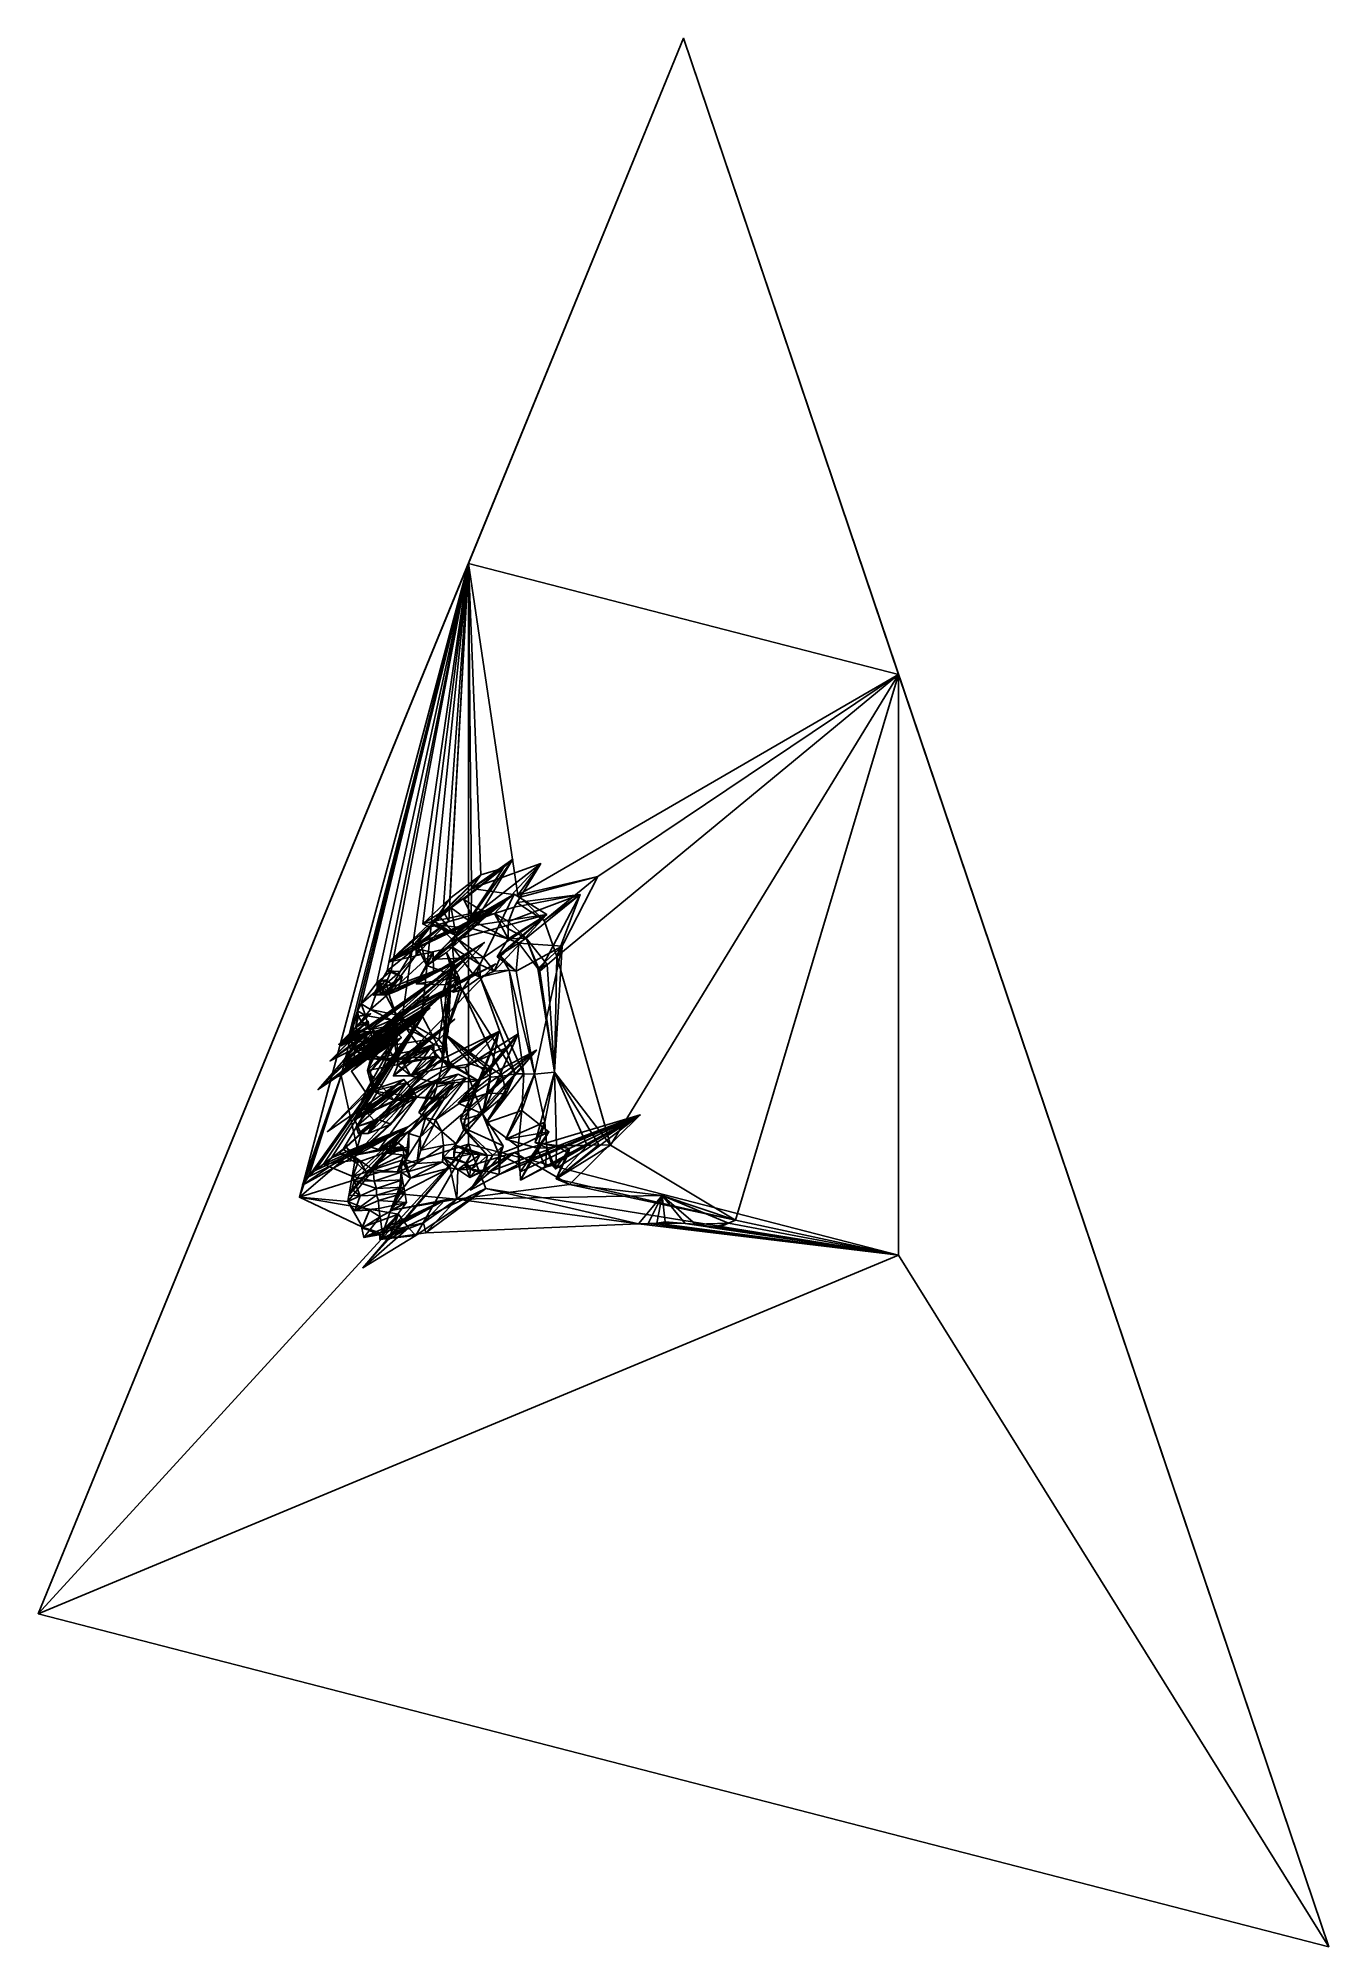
# Model space of a CAD drawing. Header units: metres. Extents: x -1625 to 2532, y -2992 to 3158.
import ezdxf

# ---------------------------------------------------------------- set-up
doc = ezdxf.new("R2010")
doc.units = ezdxf.units.M

msp = doc.modelspace()

# ---------------------------------------------------------------- linework, layer by layer
for p, q in [((-1624.8713, -1918.2601, -4967.998), (453.58978, 3157.6145, -1088.42)), ((-239.23059, 1465.6564, -2381.6125), (453.58978, 3157.6145, -1088.42)), ((453.58978, 3157.6145, -1088.42), (-239.23059, 1465.6564, -2381.6125)), ((453.58978, 3157.6145, -1088.42), (1146.4102, 1107.8856, -1666.0708)), ((453.58978, 3157.6145, -1088.42), (2532.051, -2991.5725, -2821.3728)), ((1146.4102, 1107.8856, -1666.0708), (453.58978, 3157.6145, -1088.42)), ((-239.23059, 1465.6564, -2381.6125), (-1624.8713, -1918.2601, -4967.998)), ((-1624.8713, -1918.2601, -4967.998), (-239.23059, 1465.6564, -2381.6125)), ((-783.67096, -576.8059, -1878.9098), (-239.23059, 1465.6564, -2381.6125)), ((-239.23059, 1465.6564, -2381.6125), (-783.67096, -576.8059, -1878.9098)), ((-239.23059, 1465.6564, -2381.6125), (-648.7154, -184.42957, -1774.6412)), ((-648.7154, -184.42957, -1774.6412), (-239.23059, 1465.6564, -2381.6125)), ((-628.1276, -73.85902, -1643.4048), (-239.23059, 1465.6564, -2381.6125)), ((-239.23059, 1465.6564, -2381.6125), (-628.1276, -73.85902, -1643.4048)), ((-596.21515, 23.719559, -1448.6936), (-239.23059, 1465.6564, -2381.6125)), ((-239.23059, 1465.6564, -2381.6125), (-596.21515, 23.719559, -1448.6936)), ((-239.23059, 1465.6564, -2381.6125), (-584.73663, 46.438644, -1438.8759)), ((-584.73663, 46.438644, -1438.8759), (-239.23059, 1465.6564, -2381.6125)), ((-239.23059, 1465.6564, -2381.6125), (-533.71454, 114.030136, -1372.1455)), ((-533.71454, 114.030136, -1372.1455), (-239.23059, 1465.6564, -2381.6125)), ((-239.23059, 1465.6564, -2381.6125), (-500.62335, 152.32112, -1331.6399)), ((-500.62335, 152.32112, -1331.6399), (-239.23059, 1465.6564, -2381.6125)), ((-488.35193, 153.25934, -1412.7661), (-239.23059, 1465.6564, -2381.6125)), ((-239.23059, 1465.6564, -2381.6125), (-488.35193, 153.25934, -1412.7661)), ((-454.17258, -13.019493, -2046.7479), (-239.23059, 1465.6564, -2381.6125)), ((-239.23059, 1465.6564, -2381.6125), (-454.17258, -13.019493, -2046.7479)), ((-239.23059, 1465.6564, -2381.6125), (-387.1584, 27.891602, -2172.1377)), ((-387.1584, 27.891602, -2172.1377), (-239.23059, 1465.6564, -2381.6125)), ((-239.23059, 1465.6564, -2381.6125), (-386.27872, 304.21613, -1271.3997)), ((-386.27872, 304.21613, -1271.3997), (-239.23059, 1465.6564, -2381.6125)), ((-239.23059, 1465.6564, -2381.6125), (-320.26373, 344.9994, -1396.3799)), ((-320.26373, 344.9994, -1396.3799), (-239.23059, 1465.6564, -2381.6125)), ((-239.23059, 1465.6564, -2381.6125), (-301.99384, 313.1311, -1588.5051)), ((-301.99384, 313.1311, -1588.5051), (-239.23059, 1465.6564, -2381.6125)), ((-239.23059, 1465.6564, -2381.6125), (-298.699, 386.32794, -1361.7957)), ((-298.699, 386.32794, -1361.7957), (-239.23059, 1465.6564, -2381.6125)), ((1146.4102, 1107.8856, -1666.0708), (-239.23059, 1465.6564, -2381.6125)), ((-239.23059, 1465.6564, -2381.6125), (-239.23059, -405.18756, -3317.0347)), ((-239.23059, -405.18756, -3317.0347), (-239.23059, 1465.6564, -2381.6125)), ((-239.23059, 1465.6564, -2381.6125), (-198.90768, 461.84216, -1447.6078)), ((-239.23059, 1465.6564, -2381.6125), (-229.06122, 418.6133, -1121.669)), ((-198.90768, 461.84216, -1447.6078), (-239.23059, 1465.6564, -2381.6125)), ((-239.23059, 1465.6564, -2381.6125), (-79.938675, 396.67905, -937.9101)), ((-229.06122, 418.6133, -1121.669), (-239.23059, 1465.6564, -2381.6125)), ((-239.23059, 1465.6564, -2381.6125), (1146.4102, 1107.8856, -1666.0708)), ((-79.938675, 396.67905, -937.9101), (-239.23059, 1465.6564, -2381.6125)), ((1146.4102, 1107.8856, -1666.0708), (-79.938675, 396.67905, -937.9101)), ((-79.938675, 396.67905, -937.9101), (1146.4102, 1107.8856, -1666.0708)), ((1146.4102, 1107.8856, -1666.0708), (46.03418, 199.26509, -1053.7697)), ((46.03418, 199.26509, -1053.7697), (1146.4102, 1107.8856, -1666.0708)), ((177.57576, 456.61243, -1207.2036), (1146.4102, 1107.8856, -1666.0708)), ((1146.4102, 1107.8856, -1666.0708), (177.57576, 456.61243, -1207.2036)), ((218.99683, -409.1368, -1246.3237), (1146.4102, 1107.8856, -1666.0708)), ((1146.4102, 1107.8856, -1666.0708), (218.99683, -409.1368, -1246.3237)), ((621.57355, -649.93945, -1859.9197), (1146.4102, 1107.8856, -1666.0708)), ((1146.4102, 1107.8856, -1666.0708), (621.57355, -649.93945, -1859.9197)), ((2532.051, -2991.5725, -2821.3728), (1146.4102, 1107.8856, -1666.0708)), ((1146.4102, 1107.8856, -1666.0708), (2532.051, -2991.5725, -2821.3728)), ((1146.4102, -762.9584, -2601.493), (1146.4102, 1107.8856, -1666.0708)), ((1146.4102, 1107.8856, -1666.0708), (1146.4102, -762.9584, -2601.493)), ((-95.85133, 512.55316, -1355.7297), (-253.45474, 383.01382, -1155.2146)), ((-253.45474, 383.01382, -1155.2146), (-95.85133, 512.55316, -1355.7297)), ((-95.85133, 512.55316, -1355.7297), (-230.17441, 323.3117, -1026.8123)), ((-230.17441, 323.3117, -1026.8123), (-95.85133, 512.55316, -1355.7297)), ((-230.17441, 323.3117, -1026.8123), (-6.037231, 498.46603, -1313.7507)), ((-6.037231, 498.46603, -1313.7507), (-230.17441, 323.3117, -1026.8123)), ((-229.06122, 418.6133, -1121.669), (-95.85133, 512.55316, -1355.7297)), ((-95.85133, 512.55316, -1355.7297), (-229.06122, 418.6133, -1121.669)), ((-6.037231, 498.46603, -1313.7507), (-229.06122, 418.6133, -1121.669)), ((-229.06122, 418.6133, -1121.669), (-6.037231, 498.46603, -1313.7507)), ((-195.79129, 346.17667, -1136.4116), (-95.85133, 512.55316, -1355.7297)), ((-95.85133, 512.55316, -1355.7297), (-195.79129, 346.17667, -1136.4116)), ((-155.50372, 337.82315, -1105.6316), (-6.037231, 498.46603, -1313.7507)), ((-6.037231, 498.46603, -1313.7507), (-155.50372, 337.82315, -1105.6316)), ((-127.35216, 483.52316, -1399.5306), (-95.85133, 512.55316, -1355.7297)), ((-95.85133, 512.55316, -1355.7297), (-127.35216, 483.52316, -1399.5306)), ((-6.037231, 498.46603, -1313.7507), (-92.18063, 358.11105, -1054.6128)), ((-92.18063, 358.11105, -1054.6128), (-6.037231, 498.46603, -1313.7507)), ((-6.037231, 498.46603, -1313.7507), (-83.24463, 372.4459, -1041.6772)), ((-83.24463, 372.4459, -1041.6772), (-6.037231, 498.46603, -1313.7507)), ((-6.037231, 498.46603, -1313.7507), (-79.938675, 396.67905, -937.9101)), ((-79.938675, 396.67905, -937.9101), (-6.037231, 498.46603, -1313.7507)), ((-72.04588, 390.3953, -1025.4738), (-6.037231, 498.46603, -1313.7507)), ((-6.037231, 498.46603, -1313.7507), (-72.04588, 390.3953, -1025.4738)), ((-198.90768, 461.84216, -1447.6078), (-356.61804, 302.12003, -1136.9307)), ((-356.61804, 302.12003, -1136.9307), (-198.90768, 461.84216, -1447.6078)), ((-198.90768, 461.84216, -1447.6078), (-334.29163, 329.9954, -1233.9038)), ((-334.29163, 329.9954, -1233.9038), (-198.90768, 461.84216, -1447.6078)), ((-298.699, 386.32794, -1361.7957), (-198.90768, 461.84216, -1447.6078)), ((-198.90768, 461.84216, -1447.6078), (-298.699, 386.32794, -1361.7957)), ((-294.23068, 355.59695, -1195.2438), (-127.35216, 483.52316, -1399.5306)), ((-127.35216, 483.52316, -1399.5306), (-294.23068, 355.59695, -1195.2438)), ((-253.45474, 383.01382, -1155.2146), (-127.35216, 483.52316, -1399.5306)), ((-127.35216, 483.52316, -1399.5306), (-253.45474, 383.01382, -1155.2146)), ((-127.35216, 483.52316, -1399.5306), (-238.62213, 314.4612, -1179.9165)), ((-238.62213, 314.4612, -1179.9165), (-127.35216, 483.52316, -1399.5306)), ((-127.35216, 483.52316, -1399.5306), (-229.07352, 419.17264, -1336.2373)), ((-229.07352, 419.17264, -1336.2373), (-127.35216, 483.52316, -1399.5306)), ((-198.90768, 461.84216, -1447.6078), (-229.07352, 419.17264, -1336.2373)), ((-229.07352, 419.17264, -1336.2373), (-198.90768, 461.84216, -1447.6078)), ((-127.35216, 483.52316, -1399.5306), (-229.06122, 418.6133, -1121.669)), ((-229.06122, 418.6133, -1121.669), (-127.35216, 483.52316, -1399.5306)), ((-229.06122, 418.6133, -1121.669), (-198.90768, 461.84216, -1447.6078)), ((-198.90768, 461.84216, -1447.6078), (-229.06122, 418.6133, -1121.669)), ((-127.35216, 483.52316, -1399.5306), (-227.01733, 327.8644, -1156.7728)), ((-227.01733, 327.8644, -1156.7728), (-127.35216, 483.52316, -1399.5306)), ((-198.90768, 461.84216, -1447.6078), (-127.35216, 483.52316, -1399.5306)), ((-127.35216, 483.52316, -1399.5306), (-198.90768, 461.84216, -1447.6078)), ((-79.938675, 396.67905, -937.9101), (177.57576, 456.61243, -1207.2036)), ((177.57576, 456.61243, -1207.2036), (-79.938675, 396.67905, -937.9101)), ((-72.04588, 390.3953, -1025.4738), (177.57576, 456.61243, -1207.2036)), ((177.57576, 456.61243, -1207.2036), (-72.04588, 390.3953, -1025.4738)), ((177.57576, 456.61243, -1207.2036), (5.139084, 315.46103, -1022.06946)), ((5.139084, 315.46103, -1022.06946), (177.57576, 456.61243, -1207.2036)), ((177.57576, 456.61243, -1207.2036), (46.03418, 199.26509, -1053.7697)), ((46.03418, 199.26509, -1053.7697), (177.57576, 456.61243, -1207.2036)), ((-386.27872, 304.21613, -1271.3997), (-298.699, 386.32794, -1361.7957)), ((-298.699, 386.32794, -1361.7957), (-386.27872, 304.21613, -1271.3997)), ((-229.07352, 419.17264, -1336.2373), (-356.61804, 302.12003, -1136.9307)), ((-356.61804, 302.12003, -1136.9307), (-229.07352, 419.17264, -1336.2373)), ((-355.5455, 190.83905, -1057.604), (-91.877686, 399.9044, -1418.4414)), ((-91.877686, 399.9044, -1418.4414), (-355.5455, 190.83905, -1057.604)), ((-298.699, 386.32794, -1361.7957), (-349.42282, 312.50754, -1252.4148)), ((-349.42282, 312.50754, -1252.4148), (-298.699, 386.32794, -1361.7957)), ((-334.29163, 329.9954, -1233.9038), (-298.699, 386.32794, -1361.7957)), ((-298.699, 386.32794, -1361.7957), (-334.29163, 329.9954, -1233.9038)), ((-91.877686, 399.9044, -1418.4414), (-298.62067, 248.68338, -1063.55)), ((-298.62067, 248.68338, -1063.55), (-91.877686, 399.9044, -1418.4414)), ((-229.07352, 419.17264, -1336.2373), (-294.23068, 355.59695, -1195.2438)), ((-294.23068, 355.59695, -1195.2438), (-229.07352, 419.17264, -1336.2373)), ((-280.93393, 275.42566, -1146.1821), (-91.877686, 399.9044, -1418.4414)), ((-91.877686, 399.9044, -1418.4414), (-280.93393, 275.42566, -1146.1821)), ((-91.877686, 399.9044, -1418.4414), (-254.19382, 291.5246, -1228.291)), ((-254.19382, 291.5246, -1228.291), (-91.877686, 399.9044, -1418.4414)), ((-227.01733, 327.8644, -1156.7728), (-253.45474, 383.01382, -1155.2146)), ((-253.45474, 383.01382, -1155.2146), (-195.79129, 346.17667, -1136.4116)), ((-195.79129, 346.17667, -1136.4116), (-253.45474, 383.01382, -1155.2146)), ((-253.45474, 383.01382, -1155.2146), (-227.01733, 327.8644, -1156.7728)), ((-238.62213, 314.4612, -1179.9165), (-91.877686, 399.9044, -1418.4414)), ((-91.877686, 399.9044, -1418.4414), (-238.62213, 314.4612, -1179.9165)), ((-229.06122, 418.6133, -1121.669), (-230.17441, 323.3117, -1026.8123)), ((-230.17441, 323.3117, -1026.8123), (-229.06122, 418.6133, -1121.669)), ((-79.938675, 396.67905, -937.9101), (-229.06122, 418.6133, -1121.669)), ((-229.06122, 418.6133, -1121.669), (-79.938675, 396.67905, -937.9101)), ((-190.17313, 195.48776, -1199.1782), (-91.877686, 399.9044, -1418.4414)), ((-91.877686, 399.9044, -1418.4414), (-190.17313, 195.48776, -1199.1782)), ((120.340836, 399.26633, -1281.7739), (-109.87248, 312.12177, -1089.0275)), ((-109.87248, 312.12177, -1089.0275), (120.340836, 399.26633, -1281.7739)), ((-92.18063, 358.11105, -1054.6128), (120.340836, 399.26633, -1281.7739)), ((120.340836, 399.26633, -1281.7739), (-92.18063, 358.11105, -1054.6128)), ((-83.24463, 372.4459, -1041.6772), (-92.18063, 358.11105, -1054.6128)), ((-92.18063, 358.11105, -1054.6128), (-83.24463, 372.4459, -1041.6772)), ((-91.877686, 399.9044, -1418.4414), (13.168037, 334.1378, -1446.1787)), ((13.168037, 334.1378, -1446.1787), (-91.877686, 399.9044, -1418.4414)), ((120.340836, 399.26633, -1281.7739), (-83.24463, 372.4459, -1041.6772)), ((-83.24463, 372.4459, -1041.6772), (120.340836, 399.26633, -1281.7739)), ((-83.24463, 372.4459, -1041.6772), (-72.04588, 390.3953, -1025.4738)), ((-72.04588, 390.3953, -1025.4738), (-83.24463, 372.4459, -1041.6772)), ((-83.24463, 372.4459, -1041.6772), (5.139084, 315.46103, -1022.06946)), ((5.139084, 315.46103, -1022.06946), (-83.24463, 372.4459, -1041.6772)), ((-79.938675, 396.67905, -937.9101), (-72.04588, 390.3953, -1025.4738)), ((-72.04588, 390.3953, -1025.4738), (-79.938675, 396.67905, -937.9101)), ((-72.04588, 390.3953, -1025.4738), (5.139084, 315.46103, -1022.06946)), ((5.139084, 315.46103, -1022.06946), (-72.04588, 390.3953, -1025.4738)), ((120.340836, 399.26633, -1281.7739), (-53.394302, 258.40067, -1106.2863)), ((-53.394302, 258.40067, -1106.2863), (120.340836, 399.26633, -1281.7739)), ((-9.467072, 151.41402, -1015.05334), (120.340836, 399.26633, -1281.7739)), ((120.340836, 399.26633, -1281.7739), (-9.467072, 151.41402, -1015.05334)), ((5.139084, 315.46103, -1022.06946), (120.340836, 399.26633, -1281.7739)), ((120.340836, 399.26633, -1281.7739), (5.139084, 315.46103, -1022.06946)), ((46.03418, 199.26509, -1053.7697), (120.340836, 399.26633, -1281.7739)), ((120.340836, 399.26633, -1281.7739), (46.03418, 199.26509, -1053.7697)), ((-500.62335, 152.32112, -1331.6399), (-301.99384, 313.1311, -1588.5051)), ((-301.99384, 313.1311, -1588.5051), (-500.62335, 152.32112, -1331.6399)), ((-158.44733, 352.50778, -1485.1101), (-496.5125, 180.99222, -1135.6177)), ((-496.5125, 180.99222, -1135.6177), (-158.44733, 352.50778, -1485.1101)), ((-496.5125, 180.99222, -1135.6177), (-320.26373, 344.9994, -1396.3799)), ((-320.26373, 344.9994, -1396.3799), (-496.5125, 180.99222, -1135.6177)), ((-172.53583, 337.84262, -1501.5369), (-496.5125, 180.99222, -1135.6177)), ((-496.5125, 180.99222, -1135.6177), (-172.53583, 337.84262, -1501.5369)), ((-458.74518, 150.82957, -1305.3533), (-301.99384, 313.1311, -1588.5051)), ((-301.99384, 313.1311, -1588.5051), (-458.74518, 150.82957, -1305.3533)), ((-320.26373, 344.9994, -1396.3799), (-413.32367, 240.01556, -1320.9574)), ((-413.32367, 240.01556, -1320.9574), (-320.26373, 344.9994, -1396.3799)), ((-320.26373, 344.9994, -1396.3799), (-406.94354, 236.8054, -1390.0571)), ((-406.94354, 236.8054, -1390.0571), (-320.26373, 344.9994, -1396.3799)), ((-406.94354, 236.8054, -1390.0571), (-301.99384, 313.1311, -1588.5051)), ((-301.99384, 313.1311, -1588.5051), (-406.94354, 236.8054, -1390.0571)), ((-393.81384, 242.9307, -1306.9062), (-172.53583, 337.84262, -1501.5369)), ((-172.53583, 337.84262, -1501.5369), (-393.81384, 242.9307, -1306.9062)), ((-320.26373, 344.9994, -1396.3799), (-386.27872, 304.21613, -1271.3997)), ((-386.27872, 304.21613, -1271.3997), (-320.26373, 344.9994, -1396.3799)), ((-349.42282, 312.50754, -1252.4148), (-386.27872, 304.21613, -1271.3997)), ((-386.27872, 304.21613, -1271.3997), (-349.42282, 312.50754, -1252.4148)), ((-373.5899, 169.57121, -1241.015), (-172.53583, 337.84262, -1501.5369)), ((-172.53583, 337.84262, -1501.5369), (-373.5899, 169.57121, -1241.015)), ((-365.745, 293.66577, -1272.3716), (-158.44733, 352.50778, -1485.1101)), ((-158.44733, 352.50778, -1485.1101), (-365.745, 293.66577, -1272.3716)), ((-365.745, 293.66577, -1272.3716), (-320.26373, 344.9994, -1396.3799)), ((-320.26373, 344.9994, -1396.3799), (-365.745, 293.66577, -1272.3716)), ((-365.745, 293.66577, -1272.3716), (-349.42282, 312.50754, -1252.4148)), ((-349.42282, 312.50754, -1252.4148), (-365.745, 293.66577, -1272.3716)), ((-356.61804, 302.12003, -1136.9307), (-294.23068, 355.59695, -1195.2438)), ((-294.23068, 355.59695, -1195.2438), (-356.61804, 302.12003, -1136.9307)), ((-356.61804, 302.12003, -1136.9307), (-334.29163, 329.9954, -1233.9038)), ((-334.29163, 329.9954, -1233.9038), (-356.61804, 302.12003, -1136.9307)), ((-349.42282, 312.50754, -1252.4148), (-158.44733, 352.50778, -1485.1101)), ((-158.44733, 352.50778, -1485.1101), (-349.42282, 312.50754, -1252.4148)), ((-349.42282, 312.50754, -1252.4148), (-334.29163, 329.9954, -1233.9038)), ((-334.29163, 329.9954, -1233.9038), (-349.42282, 312.50754, -1252.4148)), ((-280.64862, 267.5567, -1230.4967), (-349.42282, 312.50754, -1252.4148)), ((-349.42282, 312.50754, -1252.4148), (-280.64862, 267.5567, -1230.4967)), ((-291.93744, 254.15211, -1244.4858), (-349.42282, 312.50754, -1252.4148)), ((-349.42282, 312.50754, -1252.4148), (-291.93744, 254.15211, -1244.4858)), ((-334.29163, 329.9954, -1233.9038), (-280.64862, 267.5567, -1230.4967)), ((-280.64862, 267.5567, -1230.4967), (-334.29163, 329.9954, -1233.9038)), ((-301.99384, 313.1311, -1588.5051), (-320.26373, 344.9994, -1396.3799)), ((-320.26373, 344.9994, -1396.3799), (-301.99384, 313.1311, -1588.5051)), ((-172.53583, 337.84262, -1501.5369), (-310.05807, 212.26059, -1268.1772)), ((-310.05807, 212.26059, -1268.1772), (-172.53583, 337.84262, -1501.5369)), ((-298.62067, 248.68338, -1063.55), (13.168037, 334.1378, -1446.1787)), ((13.168037, 334.1378, -1446.1787), (-298.62067, 248.68338, -1063.55)), ((-227.01733, 327.8644, -1156.7728), (-298.62067, 248.68338, -1063.55)), ((-298.62067, 248.68338, -1063.55), (-227.01733, 327.8644, -1156.7728)), ((-238.62213, 314.4612, -1179.9165), (-298.62067, 248.68338, -1063.55)), ((-298.62067, 248.68338, -1063.55), (-238.62213, 314.4612, -1179.9165)), ((-294.23068, 355.59695, -1195.2438), (-280.93393, 275.42566, -1146.1821)), ((-238.62213, 314.4612, -1179.9165), (-294.23068, 355.59695, -1195.2438)), ((-280.93393, 275.42566, -1146.1821), (-294.23068, 355.59695, -1195.2438)), ((-294.23068, 355.59695, -1195.2438), (-238.62213, 314.4612, -1179.9165)), ((-158.44733, 352.50778, -1485.1101), (-291.93744, 254.15211, -1244.4858)), ((-291.93744, 254.15211, -1244.4858), (-158.44733, 352.50778, -1485.1101)), ((-290.3702, 229.49496, -1246.8516), (-158.44733, 352.50778, -1485.1101)), ((-158.44733, 352.50778, -1485.1101), (-290.3702, 229.49496, -1246.8516)), ((-290.3702, 229.49496, -1246.8516), (-172.53583, 337.84262, -1501.5369)), ((-172.53583, 337.84262, -1501.5369), (-290.3702, 229.49496, -1246.8516)), ((-280.93393, 275.42566, -1146.1821), (-238.62213, 314.4612, -1179.9165)), ((-238.62213, 314.4612, -1179.9165), (-280.93393, 275.42566, -1146.1821)), ((-195.79129, 346.17667, -1136.4116), (-247.3906, 294.1648, -1097.257)), ((-247.3906, 294.1648, -1097.257), (-195.79129, 346.17667, -1136.4116)), ((13.168037, 334.1378, -1446.1787), (-247.3906, 294.1648, -1097.257)), ((-247.3906, 294.1648, -1097.257), (13.168037, 334.1378, -1446.1787)), ((-247.3906, 294.1648, -1097.257), (-227.01733, 327.8644, -1156.7728)), ((-227.01733, 327.8644, -1156.7728), (-247.3906, 294.1648, -1097.257)), ((-247.3906, 294.1648, -1097.257), (-222.51971, 313.01395, -1071.7783)), ((-222.51971, 313.01395, -1071.7783), (-247.3906, 294.1648, -1097.257)), ((-238.62213, 314.4612, -1179.9165), (-227.01733, 327.8644, -1156.7728)), ((-227.01733, 327.8644, -1156.7728), (-238.62213, 314.4612, -1179.9165)), ((-230.17441, 323.3117, -1026.8123), (-195.79129, 346.17667, -1136.4116)), ((-195.79129, 346.17667, -1136.4116), (-230.17441, 323.3117, -1026.8123)), ((-155.50372, 337.82315, -1105.6316), (-230.17441, 323.3117, -1026.8123)), ((-230.17441, 323.3117, -1026.8123), (-155.50372, 337.82315, -1105.6316)), ((-230.17441, 323.3117, -1026.8123), (-222.51971, 313.01395, -1071.7783)), ((-222.51971, 313.01395, -1071.7783), (-230.17441, 323.3117, -1026.8123)), ((-195.79129, 346.17667, -1136.4116), (-227.01733, 327.8644, -1156.7728)), ((-227.01733, 327.8644, -1156.7728), (-195.79129, 346.17667, -1136.4116)), ((-222.51971, 313.01395, -1071.7783), (-195.79129, 346.17667, -1136.4116)), ((-195.79129, 346.17667, -1136.4116), (-222.51971, 313.01395, -1071.7783)), ((-222.51971, 313.01395, -1071.7783), (-155.50372, 337.82315, -1105.6316)), ((-155.50372, 337.82315, -1105.6316), (-222.51971, 313.01395, -1071.7783)), ((-111.63017, 255.46606, -1118.4899), (-222.51971, 313.01395, -1071.7783)), ((-222.51971, 313.01395, -1071.7783), (-111.63017, 255.46606, -1118.4899)), ((13.168037, 334.1378, -1446.1787), (-190.17313, 195.48776, -1199.1782)), ((-190.17313, 195.48776, -1199.1782), (13.168037, 334.1378, -1446.1787)), ((13.168037, 334.1378, -1446.1787), (-156.69467, 151.74423, -1199.4398)), ((-156.69467, 151.74423, -1199.4398), (13.168037, 334.1378, -1446.1787)), ((-92.18063, 358.11105, -1054.6128), (-155.50372, 337.82315, -1105.6316)), ((-155.50372, 337.82315, -1105.6316), (-92.18063, 358.11105, -1054.6128)), ((-155.50372, 337.82315, -1105.6316), (-111.63017, 255.46606, -1118.4899)), ((-111.63017, 255.46606, -1118.4899), (-155.50372, 337.82315, -1105.6316)), ((-155.50372, 337.82315, -1105.6316), (-110.61726, 288.55023, -1101.294)), ((-109.87248, 312.12177, -1089.0275), (-155.50372, 337.82315, -1105.6316)), ((-110.61726, 288.55023, -1101.294), (-155.50372, 337.82315, -1105.6316)), ((-155.50372, 337.82315, -1105.6316), (-109.87248, 312.12177, -1089.0275)), ((13.168037, 334.1378, -1446.1787), (-146.10933, 198.4118, -1088.7079)), ((-146.10933, 198.4118, -1088.7079), (13.168037, 334.1378, -1446.1787)), ((-134.5646, 199.69443, -1161.1798), (13.168037, 334.1378, -1446.1787)), ((13.168037, 334.1378, -1446.1787), (-134.5646, 199.69443, -1161.1798)), ((-111.63017, 255.46606, -1118.4899), (13.168037, 334.1378, -1446.1787)), ((13.168037, 334.1378, -1446.1787), (-111.63017, 255.46606, -1118.4899)), ((-110.61726, 288.55023, -1101.294), (-109.87248, 312.12177, -1089.0275)), ((-109.87248, 312.12177, -1089.0275), (-110.61726, 288.55023, -1101.294)), ((-109.87248, 312.12177, -1089.0275), (-92.18063, 358.11105, -1054.6128)), ((-92.18063, 358.11105, -1054.6128), (-109.87248, 312.12177, -1089.0275)), ((-109.87248, 312.12177, -1089.0275), (-53.394302, 258.40067, -1106.2863)), ((-53.394302, 258.40067, -1106.2863), (-109.87248, 312.12177, -1089.0275)), ((46.03418, 199.26509, -1053.7697), (5.139084, 315.46103, -1022.06946)), ((5.139084, 315.46103, -1022.06946), (46.03418, 199.26509, -1053.7697)), ((-496.5125, 180.99222, -1135.6177), (-365.745, 293.66577, -1272.3716)), ((-365.745, 293.66577, -1272.3716), (-496.5125, 180.99222, -1135.6177)), ((-496.5125, 180.99222, -1135.6177), (-365.745, 293.66577, -1272.3716)), ((-365.745, 293.66577, -1272.3716), (-496.5125, 180.99222, -1135.6177)), ((-386.27872, 304.21613, -1271.3997), (-365.745, 293.66577, -1272.3716)), ((-365.745, 293.66577, -1272.3716), (-386.27872, 304.21613, -1271.3997)), ((-280.93393, 275.42566, -1146.1821), (-356.61804, 302.12003, -1136.9307)), ((-356.61804, 302.12003, -1136.9307), (-280.93393, 275.42566, -1146.1821)), ((-254.19382, 291.5246, -1228.291), (-356.61804, 302.12003, -1136.9307)), ((-280.64862, 267.5567, -1230.4967), (-356.61804, 302.12003, -1136.9307)), ((-356.61804, 302.12003, -1136.9307), (-254.19382, 291.5246, -1228.291)), ((-356.61804, 302.12003, -1136.9307), (-280.64862, 267.5567, -1230.4967)), ((-254.19382, 291.5246, -1228.291), (-355.5455, 190.83905, -1057.604)), ((-355.5455, 190.83905, -1057.604), (-254.19382, 291.5246, -1228.291)), ((-355.5455, 190.83905, -1057.604), (-280.64862, 267.5567, -1230.4967)), ((-280.64862, 267.5567, -1230.4967), (-355.5455, 190.83905, -1057.604)), ((-274.15552, 255.48265, -1232.3425), (-355.5455, 190.83905, -1057.604)), ((-355.5455, 190.83905, -1057.604), (-274.15552, 255.48265, -1232.3425)), ((-247.3906, 294.1648, -1097.257), (-298.62067, 248.68338, -1063.55)), ((-298.62067, 248.68338, -1063.55), (-247.3906, 294.1648, -1097.257)), ((-280.64862, 267.5567, -1230.4967), (-291.93744, 254.15211, -1244.4858)), ((-291.93744, 254.15211, -1244.4858), (-280.64862, 267.5567, -1230.4967)), ((-291.93744, 254.15211, -1244.4858), (-274.15552, 255.48265, -1232.3425)), ((-274.15552, 255.48265, -1232.3425), (-291.93744, 254.15211, -1244.4858)), ((-291.93744, 254.15211, -1244.4858), (-290.3702, 229.49496, -1246.8516)), ((-290.3702, 229.49496, -1246.8516), (-291.93744, 254.15211, -1244.4858)), ((-290.3702, 229.49496, -1246.8516), (-274.15552, 255.48265, -1232.3425)), ((-274.15552, 255.48265, -1232.3425), (-290.3702, 229.49496, -1246.8516)), ((-254.19382, 291.5246, -1228.291), (-280.93393, 275.42566, -1146.1821)), ((-280.93393, 275.42566, -1146.1821), (-254.19382, 291.5246, -1228.291)), ((-280.64862, 267.5567, -1230.4967), (-254.19382, 291.5246, -1228.291)), ((-254.19382, 291.5246, -1228.291), (-280.64862, 267.5567, -1230.4967)), ((-280.64862, 267.5567, -1230.4967), (-274.15552, 255.48265, -1232.3425)), ((-274.15552, 255.48265, -1232.3425), (-280.64862, 267.5567, -1230.4967)), ((-274.15552, 255.48265, -1232.3425), (-202.85043, 172.93349, -1227.5898)), ((-202.85043, 172.93349, -1227.5898), (-274.15552, 255.48265, -1232.3425)), ((-274.15552, 255.48265, -1232.3425), (-190.17313, 195.48776, -1199.1782)), ((-190.17313, 195.48776, -1199.1782), (-274.15552, 255.48265, -1232.3425)), ((-111.63017, 255.46606, -1118.4899), (-247.3906, 294.1648, -1097.257)), ((-247.3906, 294.1648, -1097.257), (-111.63017, 255.46606, -1118.4899)), ((-146.10933, 198.4118, -1088.7079), (-111.63017, 255.46606, -1118.4899)), ((-111.63017, 255.46606, -1118.4899), (-146.10933, 198.4118, -1088.7079)), ((-110.61726, 288.55023, -1101.294), (-111.63017, 255.46606, -1118.4899)), ((-111.63017, 255.46606, -1118.4899), (-110.61726, 288.55023, -1101.294)), ((-111.63017, 255.46606, -1118.4899), (-53.394302, 258.40067, -1106.2863)), ((-53.394302, 258.40067, -1106.2863), (-111.63017, 255.46606, -1118.4899)), ((-111.63017, 255.46606, -1118.4899), (-76.90646, 242.24902, -1120.5879)), ((-76.90646, 242.24902, -1120.5879), (-111.63017, 255.46606, -1118.4899)), ((-53.394302, 258.40067, -1106.2863), (-110.61726, 288.55023, -1101.294)), ((-110.61726, 288.55023, -1101.294), (-53.394302, 258.40067, -1106.2863)), ((-76.90646, 242.24902, -1120.5879), (-53.394302, 258.40067, -1106.2863)), ((-53.394302, 258.40067, -1106.2863), (-76.90646, 242.24902, -1120.5879)), ((14.015488, 172.86357, -1087.6384), (-53.394302, 258.40067, -1106.2863)), ((-53.394302, 258.40067, -1106.2863), (-9.467072, 151.41402, -1015.05334)), ((-53.394302, 258.40067, -1106.2863), (-15.335052, 160.85037, -1103.6395)), ((-9.467072, 151.41402, -1015.05334), (-53.394302, 258.40067, -1106.2863)), ((-53.394302, 258.40067, -1106.2863), (14.015488, 172.86357, -1087.6384)), ((-15.335052, 160.85037, -1103.6395), (-53.394302, 258.40067, -1106.2863)), ((-236.62442, 201.328, -1988.2502), (-561.2183, -25.799362, -1495.6208)), ((-561.2183, -25.799362, -1495.6208), (-236.62442, 201.328, -1988.2502)), ((-559.0912, -37.287613, -1464.185), (-236.62442, 201.328, -1988.2502)), ((-236.62442, 201.328, -1988.2502), (-559.0912, -37.287613, -1464.185)), ((-559.0442, -29.86827, -1541.0093), (-236.62442, 201.328, -1988.2502)), ((-236.62442, 201.328, -1988.2502), (-559.0442, -29.86827, -1541.0093)), ((-236.62442, 201.328, -1988.2502), (-524.535, -53.617584, -1566.4153)), ((-524.535, -53.617584, -1566.4153), (-236.62442, 201.328, -1988.2502)), ((-236.62442, 201.328, -1988.2502), (-506.86096, -27.761002, -1506.2715)), ((-506.86096, -27.761002, -1506.2715), (-236.62442, 201.328, -1988.2502)), ((-352.7047, 212.03423, -1367.4318), (-501.248, 75.408875, -1191.4661)), ((-501.248, 75.408875, -1191.4661), (-352.7047, 212.03423, -1367.4318)), ((-501.248, 75.408875, -1191.4661), (-407.20544, 204.68724, -1343.6235)), ((-407.20544, 204.68724, -1343.6235), (-501.248, 75.408875, -1191.4661)), ((-393.81384, 242.9307, -1306.9062), (-496.5125, 180.99222, -1135.6177)), ((-496.5125, 180.99222, -1135.6177), (-393.81384, 242.9307, -1306.9062)), ((-413.32367, 240.01556, -1320.9574), (-496.5125, 180.99222, -1135.6177)), ((-496.5125, 180.99222, -1135.6177), (-413.32367, 240.01556, -1320.9574)), ((-496.5125, 180.99222, -1135.6177), (-290.3702, 229.49496, -1246.8516)), ((-290.3702, 229.49496, -1246.8516), (-496.5125, 180.99222, -1135.6177)), ((-496.5125, 180.99222, -1135.6177), (-290.3702, 229.49496, -1246.8516)), ((-290.3702, 229.49496, -1246.8516), (-496.5125, 180.99222, -1135.6177)), ((-406.94354, 236.8054, -1390.0571), (-458.74518, 150.82957, -1305.3533)), ((-458.74518, 150.82957, -1305.3533), (-406.94354, 236.8054, -1390.0571)), ((-458.74518, 150.82957, -1305.3533), (-407.20544, 204.68724, -1343.6235)), ((-407.20544, 204.68724, -1343.6235), (-458.74518, 150.82957, -1305.3533)), ((-413.32367, 240.01556, -1320.9574), (-393.81384, 242.9307, -1306.9062)), ((-393.81384, 242.9307, -1306.9062), (-413.32367, 240.01556, -1320.9574)), ((-406.94354, 236.8054, -1390.0571), (-413.32367, 240.01556, -1320.9574)), ((-413.32367, 240.01556, -1320.9574), (-400.1289, 222.39731, -1321.2494)), ((-400.1289, 222.39731, -1321.2494), (-413.32367, 240.01556, -1320.9574)), ((-413.32367, 240.01556, -1320.9574), (-406.94354, 236.8054, -1390.0571)), ((-407.25256, 110.82675, -1220.5034), (-187.56525, 244.25061, -1566.9856)), ((-187.56525, 244.25061, -1566.9856), (-407.25256, 110.82675, -1220.5034)), ((-407.25256, 110.82675, -1220.5034), (-352.7047, 212.03423, -1367.4318)), ((-352.7047, 212.03423, -1367.4318), (-407.25256, 110.82675, -1220.5034)), ((-406.94354, 236.8054, -1390.0571), (-407.20544, 204.68724, -1343.6235)), ((-407.20544, 204.68724, -1343.6235), (-406.94354, 236.8054, -1390.0571)), ((-400.1289, 222.39731, -1321.2494), (-407.20544, 204.68724, -1343.6235)), ((-407.20544, 204.68724, -1343.6235), (-400.1289, 222.39731, -1321.2494)), ((-407.20544, 204.68724, -1343.6235), (-352.7047, 212.03423, -1367.4318)), ((-352.7047, 212.03423, -1367.4318), (-407.20544, 204.68724, -1343.6235)), ((-406.94354, 236.8054, -1390.0571), (-400.1289, 222.39731, -1321.2494)), ((-400.1289, 222.39731, -1321.2494), (-406.94354, 236.8054, -1390.0571)), ((-400.1289, 222.39731, -1321.2494), (-393.81384, 242.9307, -1306.9062)), ((-393.81384, 242.9307, -1306.9062), (-400.1289, 222.39731, -1321.2494)), ((-352.7047, 212.03423, -1367.4318), (-400.1289, 222.39731, -1321.2494)), ((-400.1289, 222.39731, -1321.2494), (-373.5899, 169.57121, -1241.015)), ((-373.5899, 169.57121, -1241.015), (-400.1289, 222.39731, -1321.2494)), ((-400.1289, 222.39731, -1321.2494), (-373.5899, 169.57121, -1241.015)), ((-373.5899, 169.57121, -1241.015), (-400.1289, 222.39731, -1321.2494)), ((-373.5899, 169.57121, -1241.015), (-400.1289, 222.39731, -1321.2494)), ((-400.1289, 222.39731, -1321.2494), (-373.5899, 169.57121, -1241.015)), ((-400.1289, 222.39731, -1321.2494), (-352.7047, 212.03423, -1367.4318)), ((-393.81384, 242.9307, -1306.9062), (-373.5899, 169.57121, -1241.015)), ((-373.5899, 169.57121, -1241.015), (-393.81384, 242.9307, -1306.9062)), ((-373.5899, 169.57121, -1241.015), (-310.05807, 212.26059, -1268.1772)), ((-310.05807, 212.26059, -1268.1772), (-373.5899, 169.57121, -1241.015)), ((-373.5899, 169.57121, -1241.015), (-352.7047, 212.03423, -1367.4318)), ((-352.7047, 212.03423, -1367.4318), (-373.5899, 169.57121, -1241.015)), ((-236.62442, 201.328, -1988.2502), (-366.27618, 75.21368, -1766.8615)), ((-366.27618, 75.21368, -1766.8615), (-236.62442, 201.328, -1988.2502)), ((-190.17313, 195.48776, -1199.1782), (-355.5455, 190.83905, -1057.604)), ((-355.5455, 190.83905, -1057.604), (-190.17313, 195.48776, -1199.1782)), ((-352.7047, 212.03423, -1367.4318), (-351.12024, 143.60146, -1337.9636)), ((-351.12024, 143.60146, -1337.9636), (-352.7047, 212.03423, -1367.4318)), ((-351.12024, 143.60146, -1337.9636), (-187.56525, 244.25061, -1566.9856)), ((-187.56525, 244.25061, -1566.9856), (-351.12024, 143.60146, -1337.9636)), ((-187.56525, 244.25061, -1566.9856), (-313.18616, 107.41638, -1322.6185)), ((-313.18616, 107.41638, -1322.6185), (-187.56525, 244.25061, -1566.9856)), ((-290.3702, 229.49496, -1246.8516), (-310.05807, 212.26059, -1268.1772)), ((-310.05807, 212.26059, -1268.1772), (-290.3702, 229.49496, -1246.8516)), ((-310.05807, 212.26059, -1268.1772), (-268.53806, 131.86429, -1281.5743)), ((-279.6476, 111.40019, -1209.461), (-310.05807, 212.26059, -1268.1772)), ((-268.53806, 131.86429, -1281.5743), (-310.05807, 212.26059, -1268.1772)), ((-310.05807, 212.26059, -1268.1772), (-279.6476, 111.40019, -1209.461)), ((-187.56525, 244.25061, -1566.9856), (-292.9448, 173.3442, -1580.9443)), ((-292.9448, 173.3442, -1580.9443), (-187.56525, 244.25061, -1566.9856)), ((-290.3702, 229.49496, -1246.8516), (-202.85043, 172.93349, -1227.5898)), ((-225.31992, 143.65427, -1247.7822), (-290.3702, 229.49496, -1246.8516)), ((-202.85043, 172.93349, -1227.5898), (-290.3702, 229.49496, -1246.8516)), ((-290.3702, 229.49496, -1246.8516), (-225.31992, 143.65427, -1247.7822)), ((-279.6476, 111.40019, -1209.461), (-290.3702, 229.49496, -1246.8516)), ((-290.3702, 229.49496, -1246.8516), (-279.6476, 111.40019, -1209.461)), ((-190.17313, 195.48776, -1199.1782), (-202.85043, 172.93349, -1227.5898)), ((-202.85043, 172.93349, -1227.5898), (-190.17313, 195.48776, -1199.1782)), ((-156.69467, 151.74423, -1199.4398), (-190.17313, 195.48776, -1199.1782)), ((-190.17313, 195.48776, -1199.1782), (-156.69467, 151.74423, -1199.4398)), ((-156.69467, 151.74423, -1199.4398), (-134.5646, 199.69443, -1161.1798)), ((-134.5646, 199.69443, -1161.1798), (-156.69467, 151.74423, -1199.4398)), ((-146.10933, 198.4118, -1088.7079), (-76.90646, 242.24902, -1120.5879)), ((-76.90646, 242.24902, -1120.5879), (-146.10933, 198.4118, -1088.7079)), ((-146.10933, 198.4118, -1088.7079), (-134.5646, 199.69443, -1161.1798)), ((-134.5646, 199.69443, -1161.1798), (-146.10933, 198.4118, -1088.7079)), ((-85.09169, 151.97498, -1153.105), (-146.10933, 198.4118, -1088.7079)), ((-146.10933, 198.4118, -1088.7079), (-85.09169, 151.97498, -1153.105)), ((-85.09169, 151.97498, -1153.105), (-134.5646, 199.69443, -1161.1798)), ((-134.5646, 199.69443, -1161.1798), (-108.163376, 154.59111, -1175.6407)), ((-134.5646, 199.69443, -1161.1798), (-85.09169, 151.97498, -1153.105)), ((-108.163376, 154.59111, -1175.6407), (-134.5646, 199.69443, -1161.1798)), ((-76.90646, 242.24902, -1120.5879), (-85.09169, 151.97498, -1153.105)), ((-85.09169, 151.97498, -1153.105), (-76.90646, 242.24902, -1120.5879)), ((63.320496, 232.38892, -1303.5503), (-85.09169, 151.97498, -1153.105)), ((-85.09169, 151.97498, -1153.105), (63.320496, 232.38892, -1303.5503)), ((-15.335052, 160.85037, -1103.6395), (-76.90646, 242.24902, -1120.5879)), ((-76.90646, 242.24902, -1120.5879), (63.320496, 232.38892, -1303.5503)), ((63.320496, 232.38892, -1303.5503), (-76.90646, 242.24902, -1120.5879)), ((-76.90646, 242.24902, -1120.5879), (-15.335052, 160.85037, -1103.6395)), ((-25.789032, -180.26181, -1280.9436), (63.320496, 232.38892, -1303.5503)), ((63.320496, 232.38892, -1303.5503), (-25.789032, -180.26181, -1280.9436)), ((63.320496, 232.38892, -1303.5503), (-15.335052, 160.85037, -1103.6395)), ((-15.335052, 160.85037, -1103.6395), (63.320496, 232.38892, -1303.5503)), ((-9.467072, 151.41402, -1015.05334), (46.03418, 199.26509, -1053.7697)), ((46.03418, 199.26509, -1053.7697), (-9.467072, 151.41402, -1015.05334)), ((38.557953, -173.22324, -1244.8398), (63.320496, 232.38892, -1303.5503)), ((63.320496, 232.38892, -1303.5503), (38.557953, -173.22324, -1244.8398)), ((38.557953, -173.22324, -1244.8398), (46.03418, 199.26509, -1053.7697)), ((46.03418, 199.26509, -1053.7697), (38.557953, -173.22324, -1244.8398)), ((46.03418, 199.26509, -1053.7697), (218.99683, -409.1368, -1246.3237)), ((218.99683, -409.1368, -1246.3237), (46.03418, 199.26509, -1053.7697)), ((-500.62335, 152.32112, -1331.6399), (-546.4323, 74.49405, -1221.0898)), ((-546.4323, 74.49405, -1221.0898), (-500.62335, 152.32112, -1331.6399)), ((-546.4323, 74.49405, -1221.0898), (-458.74518, 150.82957, -1305.3533)), ((-458.74518, 150.82957, -1305.3533), (-546.4323, 74.49405, -1221.0898)), ((-452.31213, 133.32596, -1399.4692), (-546.4323, 74.49405, -1221.0898)), ((-546.4323, 74.49405, -1221.0898), (-452.31213, 133.32596, -1399.4692)), ((-488.35193, 153.25934, -1412.7661), (-533.71454, 114.030136, -1372.1455)), ((-533.71454, 114.030136, -1372.1455), (-488.35193, 153.25934, -1412.7661)), ((-533.71454, 114.030136, -1372.1455), (-505.00177, 124.1969, -1438.0447)), ((-505.00177, 124.1969, -1438.0447), (-533.71454, 114.030136, -1372.1455)), ((-292.9448, 173.3442, -1580.9443), (-520.59076, 75.59186, -1329.1838)), ((-520.59076, 75.59186, -1329.1838), (-292.9448, 173.3442, -1580.9443)), ((-520.59076, 75.59186, -1329.1838), (-488.35193, 153.25934, -1412.7661)), ((-488.35193, 153.25934, -1412.7661), (-520.59076, 75.59186, -1329.1838)), ((-452.31213, 133.32596, -1399.4692), (-520.59076, 75.59186, -1329.1838)), ((-520.59076, 75.59186, -1329.1838), (-452.31213, 133.32596, -1399.4692)), ((-505.00177, 124.1969, -1438.0447), (-520.4011, 105.88599, -1457.1404)), ((-520.4011, 105.88599, -1457.1404), (-505.00177, 124.1969, -1438.0447)), ((-505.00177, 124.1969, -1438.0447), (-477.98663, 103.70218, -1430.8539)), ((-497.5799, 83.64964, -1435.624), (-505.00177, 124.1969, -1438.0447)), ((-505.00177, 124.1969, -1438.0447), (-497.5799, 83.64964, -1435.624)), ((-477.98663, 103.70218, -1430.8539), (-505.00177, 124.1969, -1438.0447)), ((-292.9448, 173.3442, -1580.9443), (-501.248, 75.408875, -1191.4661)), ((-501.248, 75.408875, -1191.4661), (-292.9448, 173.3442, -1580.9443)), ((-458.74518, 150.82957, -1305.3533), (-501.248, 75.408875, -1191.4661)), ((-501.248, 75.408875, -1191.4661), (-458.74518, 150.82957, -1305.3533)), ((-501.248, 75.408875, -1191.4661), (-351.12024, 143.60146, -1337.9636)), ((-351.12024, 143.60146, -1337.9636), (-501.248, 75.408875, -1191.4661)), ((-488.35193, 153.25934, -1412.7661), (-500.62335, 152.32112, -1331.6399)), ((-500.62335, 152.32112, -1331.6399), (-488.35193, 153.25934, -1412.7661)), ((-452.31213, 133.32596, -1399.4692), (-500.62335, 152.32112, -1331.6399)), ((-500.62335, 152.32112, -1331.6399), (-452.31213, 133.32596, -1399.4692)), ((-500.62335, 152.32112, -1331.6399), (-458.74518, 150.82957, -1305.3533)), ((-458.74518, 150.82957, -1305.3533), (-500.62335, 152.32112, -1331.6399)), ((-497.5799, 83.64964, -1435.624), (-292.9448, 173.3442, -1580.9443)), ((-292.9448, 173.3442, -1580.9443), (-497.5799, 83.64964, -1435.624)), ((-496.5125, 180.99222, -1135.6177), (-496.5125, 180.99222, -1135.6177)), ((-496.5125, 180.99222, -1135.6177), (-496.5125, 180.99222, -1135.6177)), ((-488.35193, 153.25934, -1412.7661), (-452.31213, 133.32596, -1399.4692)), ((-452.31213, 133.32596, -1399.4692), (-488.35193, 153.25934, -1412.7661)), ((-487.3993, -6.563889, -1492.0627), (-150.87337, 175.06494, -1946.0297)), ((-150.87337, 175.06494, -1946.0297), (-487.3993, -6.563889, -1492.0627)), ((-292.9448, 173.3442, -1580.9443), (-477.98663, 103.70218, -1430.8539)), ((-477.98663, 103.70218, -1430.8539), (-292.9448, 173.3442, -1580.9443)), ((-471.82123, 11.500504, -1472.975), (-150.87337, 175.06494, -1946.0297)), ((-150.87337, 175.06494, -1946.0297), (-471.82123, 11.500504, -1472.975)), ((-471.82123, 11.500504, -1472.975), (-292.9448, 173.3442, -1580.9443)), ((-292.9448, 173.3442, -1580.9443), (-471.82123, 11.500504, -1472.975)), ((-150.87337, 175.06494, -1946.0297), (-466.7871, -150.7453, -1416.5735)), ((-466.7871, -150.7453, -1416.5735), (-150.87337, 175.06494, -1946.0297)), ((-292.9448, 173.3442, -1580.9443), (-466.45972, 89.12895, -1341.1833)), ((-466.45972, 89.12895, -1341.1833), (-292.9448, 173.3442, -1580.9443)), ((-466.45972, 89.12895, -1341.1833), (-452.31213, 133.32596, -1399.4692)), ((-452.31213, 133.32596, -1399.4692), (-466.45972, 89.12895, -1341.1833)), ((-373.5899, 169.57121, -1241.015), (-407.25256, 110.82675, -1220.5034)), ((-407.25256, 110.82675, -1220.5034), (-373.5899, 169.57121, -1241.015)), ((-351.12024, 143.60146, -1337.9636), (-407.25256, 110.82675, -1220.5034)), ((-407.25256, 110.82675, -1220.5034), (-351.12024, 143.60146, -1337.9636)), ((-407.25256, 110.82675, -1220.5034), (-268.53806, 131.86429, -1281.5743)), ((-268.53806, 131.86429, -1281.5743), (-407.25256, 110.82675, -1220.5034)), ((-268.53806, 131.86429, -1281.5743), (-373.5899, 169.57121, -1241.015)), ((-373.5899, 169.57121, -1241.015), (-373.5899, 169.57121, -1241.015)), ((-373.5899, 169.57121, -1241.015), (-373.5899, 169.57121, -1241.015)), ((-373.5899, 169.57121, -1241.015), (-268.53806, 131.86429, -1281.5743)), ((-351.12024, 143.60146, -1337.9636), (-292.9448, 173.3442, -1580.9443)), ((-292.9448, 173.3442, -1580.9443), (-351.12024, 143.60146, -1337.9636)), ((-292.9448, 173.3442, -1580.9443), (-334.17245, -68.03253, -1432.8408)), ((-334.17245, -68.03253, -1432.8408), (-292.9448, 173.3442, -1580.9443)), ((-268.53806, 131.86429, -1281.5743), (-327.5423, 66.441635, -1262.8562)), ((-327.5423, 66.441635, -1262.8562), (-268.53806, 131.86429, -1281.5743)), ((-318.44614, -52.097977, -1414.7222), (-292.9448, 173.3442, -1580.9443)), ((-292.9448, 173.3442, -1580.9443), (-318.44614, -52.097977, -1414.7222)), ((-292.9448, 173.3442, -1580.9443), (-313.18616, 107.41638, -1322.6185)), ((-313.18616, 107.41638, -1322.6185), (-292.9448, 173.3442, -1580.9443)), ((-268.53806, 131.86429, -1281.5743), (-313.18616, 107.41638, -1322.6185)), ((-313.18616, 107.41638, -1322.6185), (-268.53806, 131.86429, -1281.5743)), ((-312.77457, -52.503937, -1330.7), (-292.9448, 173.3442, -1580.9443)), ((-292.9448, 173.3442, -1580.9443), (-312.77457, -52.503937, -1330.7)), ((-292.9448, 173.3442, -1580.9443), (-304.26825, -41.731186, -1400.3871)), ((-304.26825, -41.731186, -1400.3871), (-292.9448, 173.3442, -1580.9443)), ((-268.53806, 131.86429, -1281.5743), (-288.73187, 83.645065, -1229.2025)), ((-288.73187, 83.645065, -1229.2025), (-268.53806, 131.86429, -1281.5743)), ((-225.31992, 143.65427, -1247.7822), (-279.6476, 111.40019, -1209.461)), ((-279.6476, 111.40019, -1209.461), (-225.31992, 143.65427, -1247.7822)), ((-268.53806, 131.86429, -1281.5743), (-279.6476, 111.40019, -1209.461)), ((-279.6476, 111.40019, -1209.461), (-268.53806, 131.86429, -1281.5743)), ((-264.47543, 103.06511, -1302.3027), (-268.53806, 131.86429, -1281.5743)), ((-268.53806, 131.86429, -1281.5743), (-264.47543, 103.06511, -1302.3027)), ((-258.82767, 91.997025, -1205.7234), (-225.31992, 143.65427, -1247.7822)), ((-225.31992, 143.65427, -1247.7822), (-258.82767, 91.997025, -1205.7234)), ((-258.82767, 91.997025, -1205.7234), (-201.16403, 132.44925, -1237.7922)), ((-201.16403, 132.44925, -1237.7922), (-258.82767, 91.997025, -1205.7234)), ((-202.85043, 172.93349, -1227.5898), (-225.31992, 143.65427, -1247.7822)), ((-225.31992, 143.65427, -1247.7822), (-202.85043, 172.93349, -1227.5898)), ((-210.99307, 147.5835, -1236.5696), (-225.31992, 143.65427, -1247.7822)), ((-225.31992, 143.65427, -1247.7822), (-210.99307, 147.5835, -1236.5696)), ((-225.31992, 143.65427, -1247.7822), (-201.16403, 132.44925, -1237.7922)), ((-201.16403, 132.44925, -1237.7922), (-225.31992, 143.65427, -1247.7822)), ((-202.85043, 172.93349, -1227.5898), (-210.99307, 147.5835, -1236.5696)), ((-210.99307, 147.5835, -1236.5696), (-202.85043, 172.93349, -1227.5898)), ((-201.16403, 132.44925, -1237.7922), (-210.99307, 147.5835, -1236.5696)), ((-210.99307, 147.5835, -1236.5696), (-201.16403, 132.44925, -1237.7922)), ((-202.85043, 172.93349, -1227.5898), (-156.69467, 151.74423, -1199.4398)), ((-201.16403, 132.44925, -1237.7922), (-202.85043, 172.93349, -1227.5898)), ((-156.69467, 151.74423, -1199.4398), (-202.85043, 172.93349, -1227.5898)), ((-202.85043, 172.93349, -1227.5898), (-201.16403, 132.44925, -1237.7922)), ((-108.163376, 154.59111, -1175.6407), (-201.16403, 132.44925, -1237.7922)), ((-201.16403, 132.44925, -1237.7922), (-108.163376, 154.59111, -1175.6407)), ((-201.16403, 132.44925, -1237.7922), (-156.69467, 151.74423, -1199.4398)), ((-156.69467, 151.74423, -1199.4398), (-201.16403, 132.44925, -1237.7922)), ((-201.16403, 132.44925, -1237.7922), (-88.98126, -179.54453, -1330.3267)), ((-88.98126, -179.54453, -1330.3267), (-201.16403, 132.44925, -1237.7922)), ((-201.16403, 132.44925, -1237.7922), (-60.209106, -179.4524, -1311.7083)), ((-60.209106, -179.4524, -1311.7083), (-201.16403, 132.44925, -1237.7922)), ((-156.69467, 151.74423, -1199.4398), (-108.163376, 154.59111, -1175.6407)), ((-108.163376, 154.59111, -1175.6407), (-156.69467, 151.74423, -1199.4398)), ((-108.163376, 154.59111, -1175.6407), (-85.09169, 151.97498, -1153.105)), ((-25.789032, -180.26181, -1280.9436), (-108.163376, 154.59111, -1175.6407)), ((-108.163376, 154.59111, -1175.6407), (-25.789032, -180.26181, -1280.9436)), ((-60.209106, -179.4524, -1311.7083), (-108.163376, 154.59111, -1175.6407)), ((-108.163376, 154.59111, -1175.6407), (-60.209106, -179.4524, -1311.7083)), ((-85.09169, 151.97498, -1153.105), (-108.163376, 154.59111, -1175.6407)), ((-85.09169, 151.97498, -1153.105), (-25.789032, -180.26181, -1280.9436)), ((-25.789032, -180.26181, -1280.9436), (-85.09169, 151.97498, -1153.105)), ((14.015488, 172.86357, -1087.6384), (-15.335052, 160.85037, -1103.6395)), ((-15.335052, 160.85037, -1103.6395), (14.015488, 172.86357, -1087.6384)), ((-15.335052, 160.85037, -1103.6395), (38.557953, -173.22324, -1244.8398)), ((38.557953, -173.22324, -1244.8398), (-15.335052, 160.85037, -1103.6395)), ((-9.467072, 151.41402, -1015.05334), (14.015488, 172.86357, -1087.6384)), ((14.015488, 172.86357, -1087.6384), (-9.467072, 151.41402, -1015.05334)), ((38.557953, -173.22324, -1244.8398), (-9.467072, 151.41402, -1015.05334)), ((-9.467072, 151.41402, -1015.05334), (38.557953, -173.22324, -1244.8398)), ((38.557953, -173.22324, -1244.8398), (14.015488, 172.86357, -1087.6384)), ((14.015488, 172.86357, -1087.6384), (38.557953, -173.22324, -1244.8398)), ((-610.16156, -144.04527, -1648.9974), (-312.48758, 82.80979, -2096.4788)), ((-312.48758, 82.80979, -2096.4788), (-610.16156, -144.04527, -1648.9974)), ((-312.48758, 82.80979, -2096.4788), (-606.89124, -149.80232, -1667.6685)), ((-606.89124, -149.80232, -1667.6685), (-312.48758, 82.80979, -2096.4788)), ((-604.6327, -105.81729, -1348.8137), (-366.27618, 75.21368, -1766.8615)), ((-366.27618, 75.21368, -1766.8615), (-604.6327, -105.81729, -1348.8137)), ((-602.6618, -92.52431, -1681.0576), (-312.48758, 82.80979, -2096.4788)), ((-312.48758, 82.80979, -2096.4788), (-602.6618, -92.52431, -1681.0576)), ((-590.14606, -130.03316, -1629.0714), (-312.48758, 82.80979, -2096.4788)), ((-312.48758, 82.80979, -2096.4788), (-590.14606, -130.03316, -1629.0714)), ((-312.48758, 82.80979, -2096.4788), (-585.8213, -119.300995, -1647.7684)), ((-585.8213, -119.300995, -1647.7684), (-312.48758, 82.80979, -2096.4788)), ((-584.73663, 46.438644, -1438.8759), (-533.71454, 114.030136, -1372.1455)), ((-533.71454, 114.030136, -1372.1455), (-584.73663, 46.438644, -1438.8759)), ((-532.15424, 91.22951, -1481.0065), (-584.73663, 46.438644, -1438.8759)), ((-584.73663, 46.438644, -1438.8759), (-532.15424, 91.22951, -1481.0065)), ((-554.50507, -133.83447, -1688.5311), (-312.48758, 82.80979, -2096.4788)), ((-312.48758, 82.80979, -2096.4788), (-554.50507, -133.83447, -1688.5311)), ((-554.38556, 28.512192, -1428.2476), (-532.15424, 91.22951, -1481.0065)), ((-532.15424, 91.22951, -1481.0065), (-554.38556, 28.512192, -1428.2476)), ((-503.6502, 72.68805, -1471.8779), (-554.38556, 28.512192, -1428.2476)), ((-554.38556, 28.512192, -1428.2476), (-503.6502, 72.68805, -1471.8779)), ((-466.45972, 89.12895, -1341.1833), (-546.4323, 74.49405, -1221.0898)), ((-546.4323, 74.49405, -1221.0898), (-466.45972, 89.12895, -1341.1833)), ((-546.4323, 74.49405, -1221.0898), (-501.248, 75.408875, -1191.4661)), ((-501.248, 75.408875, -1191.4661), (-546.4323, 74.49405, -1221.0898)), ((-545.754, -123.61066, -1740.4323), (-312.48758, 82.80979, -2096.4788)), ((-312.48758, 82.80979, -2096.4788), (-545.754, -123.61066, -1740.4323)), ((-533.71454, 114.030136, -1372.1455), (-520.59076, 75.59186, -1329.1838)), ((-477.98663, 103.70218, -1430.8539), (-533.71454, 114.030136, -1372.1455)), ((-520.4011, 105.88599, -1457.1404), (-533.71454, 114.030136, -1372.1455)), ((-533.71454, 114.030136, -1372.1455), (-532.15424, 91.22951, -1481.0065)), ((-532.15424, 91.22951, -1481.0065), (-533.71454, 114.030136, -1372.1455)), ((-533.71454, 114.030136, -1372.1455), (-520.4011, 105.88599, -1457.1404)), ((-533.71454, 114.030136, -1372.1455), (-477.98663, 103.70218, -1430.8539)), ((-520.59076, 75.59186, -1329.1838), (-533.71454, 114.030136, -1372.1455)), ((-532.15424, 91.22951, -1481.0065), (-520.4011, 105.88599, -1457.1404)), ((-520.4011, 105.88599, -1457.1404), (-532.15424, 91.22951, -1481.0065)), ((-532.15424, 91.22951, -1481.0065), (-503.6502, 72.68805, -1471.8779)), ((-503.6502, 72.68805, -1471.8779), (-532.15424, 91.22951, -1481.0065)), ((-366.27618, 75.21368, -1766.8615), (-524.535, -53.617584, -1566.4153)), ((-524.535, -53.617584, -1566.4153), (-366.27618, 75.21368, -1766.8615)), ((-520.59076, 75.59186, -1329.1838), (-477.98663, 103.70218, -1430.8539)), ((-477.98663, 103.70218, -1430.8539), (-520.59076, 75.59186, -1329.1838)), ((-520.59076, 75.59186, -1329.1838), (-466.45972, 89.12895, -1341.1833)), ((-466.45972, 89.12895, -1341.1833), (-520.59076, 75.59186, -1329.1838)), ((-520.4011, 105.88599, -1457.1404), (-503.6502, 72.68805, -1471.8779)), ((-497.5799, 83.64964, -1435.624), (-520.4011, 105.88599, -1457.1404)), ((-503.6502, 72.68805, -1471.8779), (-520.4011, 105.88599, -1457.1404)), ((-520.4011, 105.88599, -1457.1404), (-497.5799, 83.64964, -1435.624)), ((-366.27618, 75.21368, -1766.8615), (-506.86096, -27.761002, -1506.2715)), ((-506.86096, -27.761002, -1506.2715), (-366.27618, 75.21368, -1766.8615)), ((-503.6502, 72.68805, -1471.8779), (-497.5799, 83.64964, -1435.624)), ((-497.5799, 83.64964, -1435.624), (-503.6502, 72.68805, -1471.8779)), ((-503.6502, 72.68805, -1471.8779), (-471.82123, 11.500504, -1472.975)), ((-471.82123, 11.500504, -1472.975), (-503.6502, 72.68805, -1471.8779)), ((-501.248, 75.408875, -1191.4661), (-466.45972, 89.12895, -1341.1833)), ((-466.45972, 89.12895, -1341.1833), (-501.248, 75.408875, -1191.4661)), ((-477.98663, 103.70218, -1430.8539), (-497.5799, 83.64964, -1435.624)), ((-497.5799, 83.64964, -1435.624), (-477.98663, 103.70218, -1430.8539)), ((-471.82123, 11.500504, -1472.975), (-497.5799, 83.64964, -1435.624)), ((-497.5799, 83.64964, -1435.624), (-471.82123, 11.500504, -1472.975)), ((-471.51715, -138.61282, -1485.1735), (-366.27618, 75.21368, -1766.8615)), ((-366.27618, 75.21368, -1766.8615), (-471.51715, -138.61282, -1485.1735)), ((-407.25256, 110.82675, -1220.5034), (-313.18616, 107.41638, -1322.6185)), ((-313.18616, 107.41638, -1322.6185), (-407.25256, 110.82675, -1220.5034)), ((-327.5423, 66.441635, -1262.8562), (-313.18616, 107.41638, -1322.6185)), ((-313.18616, 107.41638, -1322.6185), (-327.5423, 66.441635, -1262.8562)), ((-327.5423, 66.441635, -1262.8562), (-264.47543, 103.06511, -1302.3027)), ((-264.47543, 103.06511, -1302.3027), (-327.5423, 66.441635, -1262.8562)), ((-312.77457, -52.503937, -1330.7), (-327.5423, 66.441635, -1262.8562)), ((-327.5423, 66.441635, -1262.8562), (-312.77457, -52.503937, -1330.7)), ((-313.18616, 107.41638, -1322.6185), (-312.77457, -52.503937, -1330.7)), ((-312.77457, -52.503937, -1330.7), (-313.18616, 107.41638, -1322.6185)), ((-264.47543, 103.06511, -1302.3027), (-312.77457, -52.503937, -1330.7)), ((-312.77457, -52.503937, -1330.7), (-264.47543, 103.06511, -1302.3027)), ((-312.77457, -52.503937, -1330.7), (-258.82767, 91.997025, -1205.7234)), ((-258.82767, 91.997025, -1205.7234), (-312.77457, -52.503937, -1330.7)), ((-288.73187, 83.645065, -1229.2025), (-279.6476, 111.40019, -1209.461)), ((-279.6476, 111.40019, -1209.461), (-288.73187, 83.645065, -1229.2025)), ((-288.73187, 83.645065, -1229.2025), (-264.47543, 103.06511, -1302.3027)), ((-264.47543, 103.06511, -1302.3027), (-288.73187, 83.645065, -1229.2025)), ((-288.73187, 83.645065, -1229.2025), (-258.82767, 91.997025, -1205.7234)), ((-258.82767, 91.997025, -1205.7234), (-288.73187, 83.645065, -1229.2025)), ((-279.6476, 111.40019, -1209.461), (-258.82767, 91.997025, -1205.7234)), ((-258.82767, 91.997025, -1205.7234), (-279.6476, 111.40019, -1209.461)), ((-258.82767, 91.997025, -1205.7234), (-264.47543, 103.06511, -1302.3027)), ((-264.47543, 103.06511, -1302.3027), (-258.82767, 91.997025, -1205.7234)), ((-88.98126, -179.54453, -1330.3267), (-258.82767, 91.997025, -1205.7234)), ((-258.82767, 91.997025, -1205.7234), (-129.5072, -186.31044, -1324.063)), ((-129.5072, -186.31044, -1324.063), (-258.82767, 91.997025, -1205.7234)), ((-258.82767, 91.997025, -1205.7234), (-88.98126, -179.54453, -1330.3267)), ((-754.3924, -510.39792, -1826.8065), (-386.6817, 5.819992, -2182.8657)), ((-386.6817, 5.819992, -2182.8657), (-754.3924, -510.39792, -1826.8065)), ((-732.94684, -490.157, -1802.843), (-386.6817, 5.819992, -2182.8657)), ((-386.6817, 5.819992, -2182.8657), (-732.94684, -490.157, -1802.843)), ((-705.67596, -470.23233, -1766.3262), (-386.6817, 5.819992, -2182.8657)), ((-386.6817, 5.819992, -2182.8657), (-705.67596, -470.23233, -1766.3262)), ((-386.6817, 5.819992, -2182.8657), (-679.7692, -449.5497, -1846.6812)), ((-679.7692, -449.5497, -1846.6812), (-386.6817, 5.819992, -2182.8657)), ((-387.1584, 27.891602, -2172.1377), (-663.22076, -188.91347, -1741.488)), ((-663.22076, -188.91347, -1741.488), (-387.1584, 27.891602, -2172.1377)), ((-376.49518, 20.955322, -2168.7227), (-663.22076, -188.91347, -1741.488)), ((-663.22076, -188.91347, -1741.488), (-376.49518, 20.955322, -2168.7227)), ((-554.4332, 14.7397, -1533.6323), (-656.9649, -84.22957, -1371.8)), ((-656.9649, -84.22957, -1371.8), (-554.4332, 14.7397, -1533.6323)), ((-362.94357, 33.175346, -2153.8652), (-648.9954, -172.64964, -1715.2214)), ((-648.9954, -172.64964, -1715.2214), (-362.94357, 33.175346, -2153.8652)), ((-387.1584, 27.891602, -2172.1377), (-648.7154, -184.42957, -1774.6412)), ((-648.7154, -184.42957, -1774.6412), (-387.1584, 27.891602, -2172.1377)), ((-648.7154, -184.42957, -1774.6412), (-376.49518, 20.955322, -2168.7227)), ((-376.49518, 20.955322, -2168.7227), (-648.7154, -184.42957, -1774.6412)), ((-386.6817, 5.819992, -2182.8657), (-648.7154, -184.42957, -1774.6412)), ((-648.7154, -184.42957, -1774.6412), (-386.6817, 5.819992, -2182.8657)), ((-642.3112, -422.1806, -1799.8663), (-386.6817, 5.819992, -2182.8657)), ((-386.6817, 5.819992, -2182.8657), (-642.3112, -422.1806, -1799.8663)), ((-628.1276, -73.85902, -1643.4048), (-596.21515, 23.719559, -1448.6936)), ((-596.21515, 23.719559, -1448.6936), (-628.1276, -73.85902, -1643.4048)), ((-596.21515, 23.719559, -1448.6936), (-619.60284, -48.337585, -1517.7213)), ((-619.60284, -48.337585, -1517.7213), (-596.21515, 23.719559, -1448.6936)), ((-618.10864, -146.70987, -1771.8307), (-362.94357, 33.175346, -2153.8652)), ((-362.94357, 33.175346, -2153.8652), (-618.10864, -146.70987, -1771.8307)), ((-363.35995, 32.57518, -2154.434), (-618.10864, -146.70987, -1771.8307)), ((-618.10864, -146.70987, -1771.8307), (-363.35995, 32.57518, -2154.434)), ((-362.94357, 33.175346, -2153.8652), (-615.97003, -170.76993, -1755.6255)), ((-615.97003, -170.76993, -1755.6255), (-362.94357, 33.175346, -2153.8652)), ((-615.97003, -170.76993, -1755.6255), (-363.35995, 32.57518, -2154.434)), ((-363.35995, 32.57518, -2154.434), (-615.97003, -170.76993, -1755.6255)), ((-615.4579, -170.61932, -1782.0745), (-363.35995, 32.57518, -2154.434)), ((-363.35995, 32.57518, -2154.434), (-615.4579, -170.61932, -1782.0745)), ((-376.49518, 20.955322, -2168.7227), (-615.4579, -170.61932, -1782.0745)), ((-615.4579, -170.61932, -1782.0745), (-376.49518, 20.955322, -2168.7227)), ((-615.4579, -170.61932, -1782.0745), (-386.6817, 5.819992, -2182.8657)), ((-386.6817, 5.819992, -2182.8657), (-615.4579, -170.61932, -1782.0745)), ((-386.6817, 5.819992, -2182.8657), (-605.6639, -326.62503, -1737.384)), ((-605.6639, -326.62503, -1737.384), (-386.6817, 5.819992, -2182.8657)), ((-596.21515, 23.719559, -1448.6936), (-601.4819, -28.686249, -1505.1509)), ((-601.4819, -28.686249, -1505.1509), (-596.21515, 23.719559, -1448.6936)), ((-601.4819, -28.686249, -1505.1509), (-554.4332, 14.7397, -1533.6323)), ((-554.4332, 14.7397, -1533.6323), (-601.4819, -28.686249, -1505.1509)), ((-601.4819, -28.686249, -1505.1509), (-593.67194, 6.432877, -1464.6465)), ((-593.67194, 6.432877, -1464.6465), (-601.4819, -28.686249, -1505.1509)), ((-596.21515, 23.719559, -1448.6936), (-600.40375, -51.446106, -1676.9644)), ((-600.40375, -51.446106, -1676.9644), (-596.21515, 23.719559, -1448.6936)), ((-599.2005, -38.040085, -1588.9194), (-596.21515, 23.719559, -1448.6936)), ((-596.21515, 23.719559, -1448.6936), (-599.2005, -38.040085, -1588.9194)), ((-584.73663, 46.438644, -1438.8759), (-596.21515, 23.719559, -1448.6936)), ((-596.21515, 23.719559, -1448.6936), (-584.73663, 46.438644, -1438.8759)), ((-596.21515, 23.719559, -1448.6936), (-593.67194, 6.432877, -1464.6465)), ((-593.67194, 6.432877, -1464.6465), (-596.21515, 23.719559, -1448.6936)), ((-596.21515, 23.719559, -1448.6936), (-571.0354, 9.263397, -1448.6194)), ((-571.0354, 9.263397, -1448.6194), (-596.21515, 23.719559, -1448.6936)), ((-593.67194, 6.432877, -1464.6465), (-554.4332, 14.7397, -1533.6323)), ((-554.4332, 14.7397, -1533.6323), (-593.67194, 6.432877, -1464.6465)), ((-593.67194, 6.432877, -1464.6465), (-571.0354, 9.263397, -1448.6194)), ((-571.0354, 9.263397, -1448.6194), (-593.67194, 6.432877, -1464.6465)), ((-584.89154, -9.421356, -1484.8094), (-593.67194, 6.432877, -1464.6465)), ((-593.67194, 6.432877, -1464.6465), (-584.89154, -9.421356, -1484.8094)), ((-554.4332, 14.7397, -1533.6323), (-584.89154, -9.421356, -1484.8094)), ((-584.89154, -9.421356, -1484.8094), (-554.4332, 14.7397, -1533.6323)), ((-571.0354, 9.263397, -1448.6194), (-584.89154, -9.421356, -1484.8094)), ((-584.89154, -9.421356, -1484.8094), (-571.0354, 9.263397, -1448.6194)), ((-571.0354, 9.263397, -1448.6194), (-584.73663, 46.438644, -1438.8759)), ((-584.73663, 46.438644, -1438.8759), (-554.38556, 28.512192, -1428.2476)), ((-584.73663, 46.438644, -1438.8759), (-571.0354, 9.263397, -1448.6194)), ((-554.38556, 28.512192, -1428.2476), (-584.73663, 46.438644, -1438.8759)), ((-571.0354, 9.263397, -1448.6194), (-554.38556, 28.512192, -1428.2476)), ((-554.38556, 28.512192, -1428.2476), (-571.0354, 9.263397, -1448.6194)), ((-571.0354, 9.263397, -1448.6194), (-487.3993, -6.563889, -1492.0627)), ((-559.0912, -37.287613, -1464.185), (-571.0354, 9.263397, -1448.6194)), ((-571.0354, 9.263397, -1448.6194), (-559.0912, -37.287613, -1464.185)), ((-487.3993, -6.563889, -1492.0627), (-571.0354, 9.263397, -1448.6194)), ((-386.6817, 5.819992, -2182.8657), (-570.27325, -237.90332, -1741.7916)), ((-570.27325, -237.90332, -1741.7916), (-386.6817, 5.819992, -2182.8657)), ((-554.38556, 28.512192, -1428.2476), (-487.3993, -6.563889, -1492.0627)), ((-471.82123, 11.500504, -1472.975), (-554.38556, 28.512192, -1428.2476)), ((-487.3993, -6.563889, -1492.0627), (-554.38556, 28.512192, -1428.2476)), ((-554.38556, 28.512192, -1428.2476), (-471.82123, 11.500504, -1472.975)), ((-471.82123, 11.500504, -1472.975), (-487.3993, -6.563889, -1492.0627)), ((-487.3993, -6.563889, -1492.0627), (-471.82123, 11.500504, -1472.975)), ((-482.36688, -50.024628, -1958.1262), (-362.94357, 33.175346, -2153.8652)), ((-362.94357, 33.175346, -2153.8652), (-482.36688, -50.024628, -1958.1262)), ((-334.17245, -68.03253, -1432.8408), (-471.82123, 11.500504, -1472.975)), ((-466.7871, -150.7453, -1416.5735), (-471.82123, 11.500504, -1472.975)), ((-471.82123, 11.500504, -1472.975), (-391.5387, -98.53305, -1485.1208)), ((-350.04773, -84.159775, -1451.1519), (-471.82123, 11.500504, -1472.975)), ((-471.82123, 11.500504, -1472.975), (-334.17245, -68.03253, -1432.8408)), ((-471.82123, 11.500504, -1472.975), (-466.7871, -150.7453, -1416.5735)), ((-466.7871, -150.7453, -1416.5735), (-471.82123, 11.500504, -1472.975)), ((-471.82123, 11.500504, -1472.975), (-350.04773, -84.159775, -1451.1519)), ((-391.5387, -98.53305, -1485.1208), (-471.82123, 11.500504, -1472.975)), ((-471.82123, 11.500504, -1472.975), (-466.7871, -150.7453, -1416.5735)), ((-362.94357, 33.175346, -2153.8652), (-471.22772, -53.777275, -1952.8123)), ((-471.22772, -53.777275, -1952.8123), (-362.94357, 33.175346, -2153.8652)), ((-363.35995, 32.57518, -2154.434), (-454.17258, -13.019493, -2046.7479)), ((-454.17258, -13.019493, -2046.7479), (-363.35995, 32.57518, -2154.434)), ((-454.17258, -13.019493, -2046.7479), (-387.1584, 27.891602, -2172.1377)), ((-387.1584, 27.891602, -2172.1377), (-454.17258, -13.019493, -2046.7479)), ((-454.17258, -13.019493, -2046.7479), (-376.49518, 20.955322, -2168.7227)), ((-376.49518, 20.955322, -2168.7227), (-454.17258, -13.019493, -2046.7479)), ((-376.49518, 20.955322, -2168.7227), (-386.6817, 5.819992, -2182.8657)), ((-386.6817, 5.819992, -2182.8657), (-376.49518, 20.955322, -2168.7227)), ((-317.55072, -126.89401, -2204.5989), (-386.6817, 5.819992, -2182.8657)), ((-386.6817, 5.819992, -2182.8657), (-317.55072, -126.89401, -2204.5989)), ((-363.35995, 32.57518, -2154.434), (-362.94357, 33.175346, -2153.8652)), ((-362.94357, 33.175346, -2153.8652), (-363.35995, 32.57518, -2154.434)), ((-684.9333, -137.27107, -1416.3744), (-554.5822, -43.377487, -1562.7871)), ((-554.5822, -43.377487, -1562.7871), (-684.9333, -137.27107, -1416.3744)), ((-663.22076, -188.91347, -1741.488), (-454.17258, -13.019493, -2046.7479)), ((-454.17258, -13.019493, -2046.7479), (-663.22076, -188.91347, -1741.488)), ((-656.9649, -84.22957, -1371.8), (-584.89154, -9.421356, -1484.8094)), ((-584.89154, -9.421356, -1484.8094), (-656.9649, -84.22957, -1371.8)), ((-656.9649, -84.22957, -1371.8), (-561.9393, -9.608383, -1550.6516)), ((-561.9393, -9.608383, -1550.6516), (-656.9649, -84.22957, -1371.8)), ((-561.2183, -25.799362, -1495.6208), (-656.9649, -84.22957, -1371.8)), ((-656.9649, -84.22957, -1371.8), (-561.2183, -25.799362, -1495.6208)), ((-601.4819, -28.686249, -1505.1509), (-656.9649, -84.22957, -1371.8)), ((-656.9649, -84.22957, -1371.8), (-601.4819, -28.686249, -1505.1509)), ((-656.9649, -84.22957, -1371.8), (-559.0442, -29.86827, -1541.0093)), ((-559.0442, -29.86827, -1541.0093), (-656.9649, -84.22957, -1371.8)), ((-648.9954, -172.64964, -1715.2214), (-482.36688, -50.024628, -1958.1262)), ((-482.36688, -50.024628, -1958.1262), (-648.9954, -172.64964, -1715.2214)), ((-648.9827, -88.27527, -1458.187), (-599.2005, -38.040085, -1588.9194)), ((-599.2005, -38.040085, -1588.9194), (-648.9827, -88.27527, -1458.187)), ((-648.9827, -88.27527, -1458.187), (-597.7409, -43.53827, -1501.2098)), ((-597.7409, -43.53827, -1501.2098), (-648.9827, -88.27527, -1458.187)), ((-619.60284, -48.337585, -1517.7213), (-648.9827, -88.27527, -1458.187)), ((-648.9827, -88.27527, -1458.187), (-619.60284, -48.337585, -1517.7213)), ((-454.17258, -13.019493, -2046.7479), (-642.57355, -138.35884, -1684.9795)), ((-642.57355, -138.35884, -1684.9795), (-454.17258, -13.019493, -2046.7479)), ((-636.91486, -151.66382, -1732.7377), (-454.17258, -13.019493, -2046.7479)), ((-454.17258, -13.019493, -2046.7479), (-636.91486, -151.66382, -1732.7377)), ((-636.91486, -151.66382, -1732.7377), (-482.36688, -50.024628, -1958.1262)), ((-482.36688, -50.024628, -1958.1262), (-636.91486, -151.66382, -1732.7377)), ((-482.36688, -50.024628, -1958.1262), (-634.2337, -157.86221, -1734.1061)), ((-634.2337, -157.86221, -1734.1061), (-482.36688, -50.024628, -1958.1262)), ((-628.1276, -73.85902, -1643.4048), (-454.17258, -13.019493, -2046.7479)), ((-454.17258, -13.019493, -2046.7479), (-628.1276, -73.85902, -1643.4048)), ((-600.40375, -51.446106, -1676.9644), (-628.1276, -73.85902, -1643.4048)), ((-628.1276, -73.85902, -1643.4048), (-600.40375, -51.446106, -1676.9644)), ((-482.36688, -50.024628, -1958.1262), (-624.1546, -135.88942, -1725.565)), ((-624.1546, -135.88942, -1725.565), (-482.36688, -50.024628, -1958.1262)), ((-464.93036, -51.114685, -1956.3683), (-624.1546, -135.88942, -1725.565)), ((-624.1546, -135.88942, -1725.565), (-464.93036, -51.114685, -1956.3683)), ((-624.1546, -135.88942, -1725.565), (-471.22772, -53.777275, -1952.8123)), ((-471.22772, -53.777275, -1952.8123), (-624.1546, -135.88942, -1725.565)), ((-599.2005, -38.040085, -1588.9194), (-621.2889, -72.28403, -1539.7351)), ((-621.2889, -72.28403, -1539.7351), (-599.2005, -38.040085, -1588.9194)), ((-621.2889, -72.28403, -1539.7351), (-542.71643, -40.62979, -1652.2228)), ((-542.71643, -40.62979, -1652.2228), (-621.2889, -72.28403, -1539.7351)), ((-592.14734, -53.156425, -1609.8284), (-621.2889, -72.28403, -1539.7351)), ((-621.2889, -72.28403, -1539.7351), (-592.14734, -53.156425, -1609.8284)), ((-619.60284, -48.337585, -1517.7213), (-601.4819, -28.686249, -1505.1509)), ((-601.4819, -28.686249, -1505.1509), (-619.60284, -48.337585, -1517.7213)), ((-619.60284, -48.337585, -1517.7213), (-599.2005, -38.040085, -1588.9194)), ((-599.2005, -38.040085, -1588.9194), (-619.60284, -48.337585, -1517.7213)), ((-597.7409, -43.53827, -1501.2098), (-619.60284, -48.337585, -1517.7213)), ((-619.60284, -48.337585, -1517.7213), (-597.7409, -43.53827, -1501.2098)), ((-554.5822, -43.377487, -1562.7871), (-618.35803, -70.02884, -1500.9087)), ((-618.35803, -70.02884, -1500.9087), (-554.5822, -43.377487, -1562.7871)), ((-618.35803, -70.02884, -1500.9087), (-597.7409, -43.53827, -1501.2098)), ((-597.7409, -43.53827, -1501.2098), (-618.35803, -70.02884, -1500.9087)), ((-618.19775, -101.40495, -1704.4775), (-454.17258, -13.019493, -2046.7479)), ((-454.17258, -13.019493, -2046.7479), (-618.19775, -101.40495, -1704.4775)), ((-454.17258, -13.019493, -2046.7479), (-618.10864, -146.70987, -1771.8307)), ((-618.10864, -146.70987, -1771.8307), (-454.17258, -13.019493, -2046.7479)), ((-464.93036, -51.114685, -1956.3683), (-615.97003, -170.76993, -1755.6255)), ((-615.97003, -170.76993, -1755.6255), (-464.93036, -51.114685, -1956.3683)), ((-471.22772, -53.777275, -1952.8123), (-615.97003, -170.76993, -1755.6255)), ((-615.97003, -170.76993, -1755.6255), (-471.22772, -53.777275, -1952.8123)), ((-615.4579, -170.61932, -1782.0745), (-454.17258, -13.019493, -2046.7479)), ((-454.17258, -13.019493, -2046.7479), (-615.4579, -170.61932, -1782.0745)), ((-565.76404, -52.3917, -1655.0774), (-613.6582, -94.58142, -1617.5713)), ((-613.6582, -94.58142, -1617.5713), (-565.76404, -52.3917, -1655.0774)), ((-613.6582, -94.58142, -1617.5713), (-588.9489, -57.40004, -1663.5951)), ((-588.9489, -57.40004, -1663.5951), (-613.6582, -94.58142, -1617.5713)), ((-611.51324, -71.54098, -1604.6665), (-599.2005, -38.040085, -1588.9194)), ((-599.2005, -38.040085, -1588.9194), (-611.51324, -71.54098, -1604.6665)), ((-600.40375, -51.446106, -1676.9644), (-611.51324, -71.54098, -1604.6665)), ((-611.51324, -71.54098, -1604.6665), (-600.40375, -51.446106, -1676.9644)), ((-611.51324, -71.54098, -1604.6665), (-565.76404, -52.3917, -1655.0774)), ((-565.76404, -52.3917, -1655.0774), (-611.51324, -71.54098, -1604.6665)), ((-611.51324, -71.54098, -1604.6665), (-592.14734, -53.156425, -1609.8284)), ((-592.14734, -53.156425, -1609.8284), (-611.51324, -71.54098, -1604.6665)), ((-588.9489, -57.40004, -1663.5951), (-611.51324, -71.54098, -1604.6665)), ((-611.51324, -71.54098, -1604.6665), (-588.9489, -57.40004, -1663.5951)), ((-542.71643, -40.62979, -1652.2228), (-609.1659, -78.67489, -1535.1052)), ((-609.1659, -78.67489, -1535.1052), (-542.71643, -40.62979, -1652.2228)), ((-487.3993, -6.563889, -1492.0627), (-604.6327, -105.81729, -1348.8137)), ((-604.6327, -105.81729, -1348.8137), (-487.3993, -6.563889, -1492.0627)), ((-506.86096, -27.761002, -1506.2715), (-604.6327, -105.81729, -1348.8137)), ((-604.6327, -105.81729, -1348.8137), (-506.86096, -27.761002, -1506.2715)), ((-601.5, -70.69044, -1669.3907), (-600.40375, -51.446106, -1676.9644)), ((-600.40375, -51.446106, -1676.9644), (-601.5, -70.69044, -1669.3907)), ((-588.9489, -57.40004, -1663.5951), (-601.5, -70.69044, -1669.3907)), ((-601.5, -70.69044, -1669.3907), (-588.9489, -57.40004, -1663.5951)), ((-601.4819, -28.686249, -1505.1509), (-561.9393, -9.608383, -1550.6516)), ((-561.9393, -9.608383, -1550.6516), (-601.4819, -28.686249, -1505.1509)), ((-597.7409, -43.53827, -1501.2098), (-601.4819, -28.686249, -1505.1509)), ((-601.4819, -28.686249, -1505.1509), (-597.7409, -43.53827, -1501.2098)), ((-600.40375, -51.446106, -1676.9644), (-599.2005, -38.040085, -1588.9194)), ((-599.2005, -38.040085, -1588.9194), (-600.40375, -51.446106, -1676.9644)), ((-600.40375, -51.446106, -1676.9644), (-588.9489, -57.40004, -1663.5951)), ((-588.9489, -57.40004, -1663.5951), (-600.40375, -51.446106, -1676.9644)), ((-599.2005, -38.040085, -1588.9194), (-592.14734, -53.156425, -1609.8284)), ((-592.14734, -53.156425, -1609.8284), (-599.2005, -38.040085, -1588.9194)), ((-597.7409, -43.53827, -1501.2098), (-561.9393, -9.608383, -1550.6516)), ((-561.9393, -9.608383, -1550.6516), (-597.7409, -43.53827, -1501.2098)), ((-559.0442, -29.86827, -1541.0093), (-597.7409, -43.53827, -1501.2098)), ((-597.7409, -43.53827, -1501.2098), (-559.0442, -29.86827, -1541.0093)), ((-597.7409, -43.53827, -1501.2098), (-554.5822, -43.377487, -1562.7871)), ((-554.5822, -43.377487, -1562.7871), (-597.7409, -43.53827, -1501.2098)), ((-464.93036, -51.114685, -1956.3683), (-595.5789, -143.45477, -1719.8544)), ((-595.5789, -143.45477, -1719.8544), (-464.93036, -51.114685, -1956.3683)), ((-592.14734, -53.156425, -1609.8284), (-542.71643, -40.62979, -1652.2228)), ((-542.71643, -40.62979, -1652.2228), (-592.14734, -53.156425, -1609.8284)), ((-592.14734, -53.156425, -1609.8284), (-565.76404, -52.3917, -1655.0774)), ((-565.76404, -52.3917, -1655.0774), (-592.14734, -53.156425, -1609.8284)), ((-452.93884, -32.443214, -1796.0662), (-590.14606, -130.03316, -1629.0714)), ((-590.14606, -130.03316, -1629.0714), (-452.93884, -32.443214, -1796.0662)), ((-516.4282, -58.827545, -1724.917), (-590.14606, -130.03316, -1629.0714)), ((-590.14606, -130.03316, -1629.0714), (-516.4282, -58.827545, -1724.917)), ((-565.76404, -52.3917, -1655.0774), (-588.9489, -57.40004, -1663.5951)), ((-588.9489, -57.40004, -1663.5951), (-565.76404, -52.3917, -1655.0774)), ((-586.8516, -89.10611, -1597.53), (-452.93884, -32.443214, -1796.0662)), ((-452.93884, -32.443214, -1796.0662), (-586.8516, -89.10611, -1597.53)), ((-586.8516, -89.10611, -1597.53), (-542.71643, -40.62979, -1652.2228)), ((-542.71643, -40.62979, -1652.2228), (-586.8516, -89.10611, -1597.53)), ((-565.76404, -52.3917, -1655.0774), (-586.8516, -89.10611, -1597.53)), ((-586.8516, -89.10611, -1597.53), (-565.76404, -52.3917, -1655.0774)), ((-516.4282, -58.827545, -1724.917), (-585.8213, -119.300995, -1647.7684)), ((-585.8213, -119.300995, -1647.7684), (-516.4282, -58.827545, -1724.917)), ((-561.2183, -25.799362, -1495.6208), (-584.89154, -9.421356, -1484.8094)), ((-584.89154, -9.421356, -1484.8094), (-559.0912, -37.287613, -1464.185)), ((-584.89154, -9.421356, -1484.8094), (-561.2183, -25.799362, -1495.6208)), ((-559.0912, -37.287613, -1464.185), (-584.89154, -9.421356, -1484.8094)), ((-452.93884, -32.443214, -1796.0662), (-577.779, -99.56706, -1632.7102)), ((-577.779, -99.56706, -1632.7102), (-452.93884, -32.443214, -1796.0662)), ((-565.76404, -52.3917, -1655.0774), (-577.779, -99.56706, -1632.7102)), ((-577.779, -99.56706, -1632.7102), (-565.76404, -52.3917, -1655.0774)), ((-577.779, -99.56706, -1632.7102), (-516.4282, -58.827545, -1724.917)), ((-516.4282, -58.827545, -1724.917), (-577.779, -99.56706, -1632.7102)), ((-464.93036, -51.114685, -1956.3683), (-570.27325, -237.90332, -1741.7916)), ((-570.27325, -237.90332, -1741.7916), (-464.93036, -51.114685, -1956.3683)), ((-565.76404, -52.3917, -1655.0774), (-542.71643, -40.62979, -1652.2228)), ((-542.71643, -40.62979, -1652.2228), (-565.76404, -52.3917, -1655.0774)), ((-561.9393, -9.608383, -1550.6516), (-559.0442, -29.86827, -1541.0093)), ((-559.0442, -29.86827, -1541.0093), (-561.9393, -9.608383, -1550.6516)), ((-559.0912, -37.287613, -1464.185), (-561.2183, -25.799362, -1495.6208)), ((-561.2183, -25.799362, -1495.6208), (-559.0912, -37.287613, -1464.185)), ((-559.0442, -29.86827, -1541.0093), (-561.2183, -25.799362, -1495.6208)), ((-561.2183, -25.799362, -1495.6208), (-559.0442, -29.86827, -1541.0093)), ((-559.0912, -37.287613, -1464.185), (-487.3993, -6.563889, -1492.0627)), ((-487.3993, -6.563889, -1492.0627), (-559.0912, -37.287613, -1464.185)), ((-506.86096, -27.761002, -1506.2715), (-559.0912, -37.287613, -1464.185)), ((-559.0912, -37.287613, -1464.185), (-506.86096, -27.761002, -1506.2715)), ((-524.535, -53.617584, -1566.4153), (-559.0442, -29.86827, -1541.0093)), ((-559.0442, -29.86827, -1541.0093), (-554.5822, -43.377487, -1562.7871)), ((-554.5822, -43.377487, -1562.7871), (-559.0442, -29.86827, -1541.0093)), ((-559.0442, -29.86827, -1541.0093), (-524.535, -53.617584, -1566.4153)), ((-464.93036, -51.114685, -1956.3683), (-555.4286, -172.64816, -1708.534)), ((-555.4286, -172.64816, -1708.534), (-464.93036, -51.114685, -1956.3683)), ((-554.5822, -43.377487, -1562.7871), (-548.09503, -69.098694, -1589.3638)), ((-524.535, -53.617584, -1566.4153), (-554.5822, -43.377487, -1562.7871)), ((-548.09503, -69.098694, -1589.3638), (-554.5822, -43.377487, -1562.7871)), ((-554.5822, -43.377487, -1562.7871), (-524.535, -53.617584, -1566.4153)), ((-554.50507, -133.83447, -1688.5311), (-452.93884, -32.443214, -1796.0662)), ((-452.93884, -32.443214, -1796.0662), (-554.50507, -133.83447, -1688.5311)), ((-452.93884, -32.443214, -1796.0662), (-548.09503, -69.098694, -1589.3638)), ((-548.09503, -69.098694, -1589.3638), (-452.93884, -32.443214, -1796.0662)), ((-542.71643, -40.62979, -1652.2228), (-548.09503, -69.098694, -1589.3638)), ((-548.09503, -69.098694, -1589.3638), (-542.71643, -40.62979, -1652.2228)), ((-548.09503, -69.098694, -1589.3638), (-524.535, -53.617584, -1566.4153)), ((-524.535, -53.617584, -1566.4153), (-548.09503, -69.098694, -1589.3638)), ((-452.93884, -32.443214, -1796.0662), (-546.3381, -130.553, -1618.9568)), ((-546.3381, -130.553, -1618.9568), (-452.93884, -32.443214, -1796.0662)), ((-524.535, -53.617584, -1566.4153), (-546.3381, -130.553, -1618.9568)), ((-546.3381, -130.553, -1618.9568), (-524.535, -53.617584, -1566.4153)), ((-542.96045, -219.51605, -1759.7258), (-464.93036, -51.114685, -1956.3683)), ((-464.93036, -51.114685, -1956.3683), (-542.96045, -219.51605, -1759.7258)), ((-524.535, -53.617584, -1566.4153), (-471.51715, -138.61282, -1485.1735)), ((-471.51715, -138.61282, -1485.1735), (-524.535, -53.617584, -1566.4153)), ((-452.93884, -32.443214, -1796.0662), (-516.4282, -58.827545, -1724.917)), ((-516.4282, -58.827545, -1724.917), (-452.93884, -32.443214, -1796.0662)), ((-487.3993, -6.563889, -1492.0627), (-506.86096, -27.761002, -1506.2715)), ((-506.86096, -27.761002, -1506.2715), (-487.3993, -6.563889, -1492.0627)), ((-466.7871, -150.7453, -1416.5735), (-487.3993, -6.563889, -1492.0627)), ((-487.3993, -6.563889, -1492.0627), (-466.7871, -150.7453, -1416.5735)), ((-466.7871, -150.7453, -1416.5735), (-487.3993, -6.563889, -1492.0627)), ((-487.3993, -6.563889, -1492.0627), (-466.7871, -150.7453, -1416.5735)), ((-369.1048, -68.82063, -1572.1548), (-487.3993, -6.563889, -1492.0627)), ((-487.3993, -6.563889, -1492.0627), (-369.1048, -68.82063, -1572.1548)), ((-471.22772, -53.777275, -1952.8123), (-482.36688, -50.024628, -1958.1262)), ((-482.36688, -50.024628, -1958.1262), (-471.22772, -53.777275, -1952.8123)), ((-283.09818, -2.430588, -1743.0411), (-471.51715, -138.61282, -1485.1735)), ((-471.51715, -138.61282, -1485.1735), (-283.09818, -2.430588, -1743.0411)), ((-464.93036, -51.114685, -1956.3683), (-471.22772, -53.777275, -1952.8123)), ((-471.22772, -53.777275, -1952.8123), (-464.93036, -51.114685, -1956.3683)), ((-466.7871, -150.7453, -1416.5735), (-283.09818, -2.430588, -1743.0411)), ((-283.09818, -2.430588, -1743.0411), (-466.7871, -150.7453, -1416.5735)), ((-454.9883, -62.07064, -1883.8158), (-464.93036, -51.114685, -1956.3683)), ((-464.93036, -51.114685, -1956.3683), (-454.9883, -62.07064, -1883.8158)), ((-449.82178, -142.2951, -1481.9626), (-283.09818, -2.430588, -1743.0411)), ((-283.09818, -2.430588, -1743.0411), (-449.82178, -142.2951, -1481.9626)), ((-283.09818, -2.430588, -1743.0411), (-369.1048, -68.82063, -1572.1548)), ((-369.1048, -68.82063, -1572.1548), (-283.09818, -2.430588, -1743.0411)), ((-318.44614, -52.097977, -1414.7222), (-334.17245, -68.03253, -1432.8408)), ((-334.17245, -68.03253, -1432.8408), (-318.44614, -52.097977, -1414.7222)), ((-324.7717, -132.05734, -1360.3173), (-304.26825, -41.731186, -1400.3871)), ((-304.26825, -41.731186, -1400.3871), (-324.7717, -132.05734, -1360.3173)), ((-324.7717, -132.05734, -1360.3173), (-141.45209, -42.245903, -1662.5643)), ((-141.45209, -42.245903, -1662.5643), (-324.7717, -132.05734, -1360.3173)), ((-324.7717, -132.05734, -1360.3173), (-318.44614, -52.097977, -1414.7222)), ((-318.44614, -52.097977, -1414.7222), (-324.7717, -132.05734, -1360.3173)), ((-312.77457, -52.503937, -1330.7), (-324.7717, -132.05734, -1360.3173)), ((-324.7717, -132.05734, -1360.3173), (-312.77457, -52.503937, -1330.7)), ((-304.26825, -41.731186, -1400.3871), (-318.44614, -52.097977, -1414.7222)), ((-318.44614, -52.097977, -1414.7222), (-304.26825, -41.731186, -1400.3871)), ((-315.55707, -92.773285, -1433.1951), (-318.44614, -52.097977, -1414.7222)), ((-318.44614, -52.097977, -1414.7222), (-315.55707, -92.773285, -1433.1951)), ((-304.26825, -41.731186, -1400.3871), (-312.77457, -52.503937, -1330.7)), ((-312.77457, -52.503937, -1330.7), (-304.26825, -41.731186, -1400.3871)), ((-312.77457, -52.503937, -1330.7), (-232.02158, -146.99216, -1397.4313)), ((-303.1123, -158.639, -1341.7235), (-312.77457, -52.503937, -1330.7)), ((-232.02158, -146.99216, -1397.4313), (-312.77457, -52.503937, -1330.7)), ((-312.77457, -52.503937, -1330.7), (-170.95023, -167.28586, -1377.108)), ((-170.95023, -167.28586, -1377.108), (-312.77457, -52.503937, -1330.7)), ((-312.77457, -52.503937, -1330.7), (-167.54807, -190.199, -1323.7078)), ((-129.5072, -186.31044, -1324.063), (-312.77457, -52.503937, -1330.7)), ((-167.54807, -190.199, -1323.7078), (-312.77457, -52.503937, -1330.7)), ((-312.77457, -52.503937, -1330.7), (-129.5072, -186.31044, -1324.063)), ((-312.77457, -52.503937, -1330.7), (-303.1123, -158.639, -1341.7235)), ((-303.1123, -158.639, -1341.7235), (-141.45209, -42.245903, -1662.5643)), ((-141.45209, -42.245903, -1662.5643), (-303.1123, -158.639, -1341.7235)), ((-141.45209, -42.245903, -1662.5643), (-299.6282, -145.14198, -1467.0009)), ((-299.6282, -145.14198, -1467.0009), (-141.45209, -42.245903, -1662.5643)), ((-78.39711, -49.744064, -1625.6116), (-271.87314, -273.2077, -1217.7135)), ((-271.87314, -273.2077, -1217.7135), (-78.39711, -49.744064, -1625.6116)), ((-141.45209, -42.245903, -1662.5643), (-250.07092, -324.76566, -1497.9689)), ((-250.07092, -324.76566, -1497.9689), (-141.45209, -42.245903, -1662.5643)), ((-141.45209, -42.245903, -1662.5643), (-249.71411, -158.71255, -1414.712)), ((-249.71411, -158.71255, -1414.712), (-141.45209, -42.245903, -1662.5643)), ((-249.71411, -158.71255, -1414.712), (-78.39711, -49.744064, -1625.6116)), ((-78.39711, -49.744064, -1625.6116), (-249.71411, -158.71255, -1414.712)), ((-78.39711, -49.744064, -1625.6116), (-232.02158, -146.99216, -1397.4313)), ((-232.02158, -146.99216, -1397.4313), (-78.39711, -49.744064, -1625.6116)), ((-206.1687, -201.96469, -1721.5375), (-141.45209, -42.245903, -1662.5643)), ((-141.45209, -42.245903, -1662.5643), (-206.1687, -201.96469, -1721.5375)), ((-194.00381, -307.5451, -1462.1187), (-141.45209, -42.245903, -1662.5643)), ((-141.45209, -42.245903, -1662.5643), (-194.00381, -307.5451, -1462.1187)), ((-194.00381, -307.5451, -1462.1187), (-78.39711, -49.744064, -1625.6116)), ((-78.39711, -49.744064, -1625.6116), (-194.00381, -307.5451, -1462.1187)), ((-110.862595, -92.96486, -1533.9037), (-78.39711, -49.744064, -1625.6116)), ((-78.39711, -49.744064, -1625.6116), (-110.862595, -92.96486, -1533.9037)), ((-110.62427, -93.856415, -1534.1956), (-78.39711, -49.744064, -1625.6116)), ((-78.39711, -49.744064, -1625.6116), (-110.62427, -93.856415, -1534.1956)), ((-602.6618, -92.52431, -1681.0576), (-723.50476, -229.67236, -1487.4728)), ((-723.50476, -229.67236, -1487.4728), (-602.6618, -92.52431, -1681.0576)), ((-597.9856, -100.46881, -1726.7697), (-723.50476, -229.67236, -1487.4728)), ((-723.50476, -229.67236, -1487.4728), (-597.9856, -100.46881, -1726.7697)), ((-684.9333, -137.27107, -1416.3744), (-548.09503, -69.098694, -1589.3638)), ((-548.09503, -69.098694, -1589.3638), (-684.9333, -137.27107, -1416.3744)), ((-684.9333, -137.27107, -1416.3744), (-618.35803, -70.02884, -1500.9087)), ((-618.35803, -70.02884, -1500.9087), (-684.9333, -137.27107, -1416.3744)), ((-621.2889, -72.28403, -1539.7351), (-684.9333, -137.27107, -1416.3744)), ((-684.9333, -137.27107, -1416.3744), (-621.2889, -72.28403, -1539.7351)), ((-609.1659, -78.67489, -1535.1052), (-684.9333, -137.27107, -1416.3744)), ((-684.9333, -137.27107, -1416.3744), (-609.1659, -78.67489, -1535.1052)), ((-618.35803, -70.02884, -1500.9087), (-648.9827, -88.27527, -1458.187)), ((-648.9827, -88.27527, -1458.187), (-618.35803, -70.02884, -1500.9087)), ((-648.9827, -88.27527, -1458.187), (-621.2889, -72.28403, -1539.7351)), ((-621.2889, -72.28403, -1539.7351), (-648.9827, -88.27527, -1458.187)), ((-642.57355, -138.35884, -1684.9795), (-597.9856, -100.46881, -1726.7697)), ((-597.9856, -100.46881, -1726.7697), (-642.57355, -138.35884, -1684.9795)), ((-618.19775, -101.40495, -1704.4775), (-642.57355, -138.35884, -1684.9795)), ((-642.57355, -138.35884, -1684.9795), (-618.19775, -101.40495, -1704.4775)), ((-631.52905, -142.23206, -1697.6904), (-597.9856, -100.46881, -1726.7697)), ((-597.9856, -100.46881, -1726.7697), (-631.52905, -142.23206, -1697.6904)), ((-601.5, -70.69044, -1669.3907), (-628.1276, -73.85902, -1643.4048)), ((-628.1276, -73.85902, -1643.4048), (-601.5, -70.69044, -1669.3907)), ((-608.607, -83.0404, -1689.1045), (-628.1276, -73.85902, -1643.4048)), ((-628.1276, -73.85902, -1643.4048), (-618.19775, -101.40495, -1704.4775)), ((-628.1276, -73.85902, -1643.4048), (-608.607, -83.0404, -1689.1045)), ((-618.19775, -101.40495, -1704.4775), (-628.1276, -73.85902, -1643.4048)), ((-618.35803, -70.02884, -1500.9087), (-621.2889, -72.28403, -1539.7351)), ((-621.2889, -72.28403, -1539.7351), (-618.35803, -70.02884, -1500.9087)), ((-609.1659, -78.67489, -1535.1052), (-621.2889, -72.28403, -1539.7351)), ((-621.2889, -72.28403, -1539.7351), (-609.1659, -78.67489, -1535.1052)), ((-608.607, -83.0404, -1689.1045), (-618.19775, -101.40495, -1704.4775)), ((-618.19775, -101.40495, -1704.4775), (-608.607, -83.0404, -1689.1045)), ((-618.19775, -101.40495, -1704.4775), (-602.6618, -92.52431, -1681.0576)), ((-602.6618, -92.52431, -1681.0576), (-618.19775, -101.40495, -1704.4775)), ((-597.9856, -100.46881, -1726.7697), (-618.19775, -101.40495, -1704.4775)), ((-618.19775, -101.40495, -1704.4775), (-597.9856, -100.46881, -1726.7697)), ((-613.6582, -94.58142, -1617.5713), (-601.5, -70.69044, -1669.3907)), ((-601.5, -70.69044, -1669.3907), (-613.6582, -94.58142, -1617.5713)), ((-602.6618, -92.52431, -1681.0576), (-613.6582, -94.58142, -1617.5713)), ((-613.6582, -94.58142, -1617.5713), (-602.6618, -92.52431, -1681.0576)), ((-613.6582, -94.58142, -1617.5713), (-585.8213, -119.300995, -1647.7684)), ((-577.779, -99.56706, -1632.7102), (-613.6582, -94.58142, -1617.5713)), ((-613.6582, -94.58142, -1617.5713), (-577.779, -99.56706, -1632.7102)), ((-585.8213, -119.300995, -1647.7684), (-613.6582, -94.58142, -1617.5713)), ((-610.16156, -144.04527, -1648.9974), (-602.6618, -92.52431, -1681.0576)), ((-602.6618, -92.52431, -1681.0576), (-610.16156, -144.04527, -1648.9974)), ((-548.09503, -69.098694, -1589.3638), (-609.1659, -78.67489, -1535.1052)), ((-609.1659, -78.67489, -1535.1052), (-548.09503, -69.098694, -1589.3638)), ((-608.607, -83.0404, -1689.1045), (-601.5, -70.69044, -1669.3907)), ((-601.5, -70.69044, -1669.3907), (-608.607, -83.0404, -1689.1045)), ((-602.6618, -92.52431, -1681.0576), (-608.607, -83.0404, -1689.1045)), ((-608.607, -83.0404, -1689.1045), (-602.6618, -92.52431, -1681.0576)), ((-454.9883, -62.07064, -1883.8158), (-606.89124, -149.80232, -1667.6685)), ((-606.89124, -149.80232, -1667.6685), (-454.9883, -62.07064, -1883.8158)), ((-604.6327, -105.81729, -1348.8137), (-369.1048, -68.82063, -1572.1548)), ((-369.1048, -68.82063, -1572.1548), (-604.6327, -105.81729, -1348.8137)), ((-604.6327, -105.81729, -1348.8137), (-471.51715, -138.61282, -1485.1735)), ((-471.51715, -138.61282, -1485.1735), (-604.6327, -105.81729, -1348.8137)), ((-601.5, -70.69044, -1669.3907), (-602.6618, -92.52431, -1681.0576)), ((-602.6618, -92.52431, -1681.0576), (-601.5, -70.69044, -1669.3907)), ((-585.8213, -119.300995, -1647.7684), (-602.6618, -92.52431, -1681.0576)), ((-602.6618, -92.52431, -1681.0576), (-597.9856, -100.46881, -1726.7697)), ((-597.9856, -100.46881, -1726.7697), (-602.6618, -92.52431, -1681.0576)), ((-602.6618, -92.52431, -1681.0576), (-585.8213, -119.300995, -1647.7684)), ((-595.5789, -143.45477, -1719.8544), (-454.9883, -62.07064, -1883.8158)), ((-454.9883, -62.07064, -1883.8158), (-595.5789, -143.45477, -1719.8544)), ((-585.8213, -119.300995, -1647.7684), (-590.14606, -130.03316, -1629.0714)), ((-590.14606, -130.03316, -1629.0714), (-585.8213, -119.300995, -1647.7684)), ((-548.09503, -69.098694, -1589.3638), (-586.8516, -89.10611, -1597.53)), ((-586.8516, -89.10611, -1597.53), (-548.09503, -69.098694, -1589.3638)), ((-577.779, -99.56706, -1632.7102), (-586.8516, -89.10611, -1597.53)), ((-586.8516, -89.10611, -1597.53), (-577.779, -99.56706, -1632.7102)), ((-585.8213, -119.300995, -1647.7684), (-577.779, -99.56706, -1632.7102)), ((-577.779, -99.56706, -1632.7102), (-585.8213, -119.300995, -1647.7684)), ((-454.9883, -62.07064, -1883.8158), (-564.7211, -168.40247, -1667.6514)), ((-564.7211, -168.40247, -1667.6514), (-454.9883, -62.07064, -1883.8158)), ((-555.4286, -172.64816, -1708.534), (-454.9883, -62.07064, -1883.8158)), ((-454.9883, -62.07064, -1883.8158), (-555.4286, -172.64816, -1708.534)), ((-548.09503, -69.098694, -1589.3638), (-546.3381, -130.553, -1618.9568)), ((-546.3381, -130.553, -1618.9568), (-548.09503, -69.098694, -1589.3638)), ((-546.3381, -130.553, -1618.9568), (-357.03622, -91.87993, -1692.2656)), ((-357.03622, -91.87993, -1692.2656), (-546.3381, -130.553, -1618.9568)), ((-545.754, -123.61066, -1740.4323), (-454.9883, -62.07064, -1883.8158)), ((-454.9883, -62.07064, -1883.8158), (-545.754, -123.61066, -1740.4323)), ((-480.52405, -185.88745, -1326.6405), (-362.46863, -96.779785, -1465.4795)), ((-362.46863, -96.779785, -1465.4795), (-480.52405, -185.88745, -1326.6405)), ((-391.5387, -98.53305, -1485.1208), (-480.52405, -185.88745, -1326.6405)), ((-480.52405, -185.88745, -1326.6405), (-391.5387, -98.53305, -1485.1208)), ((-369.1048, -68.82063, -1572.1548), (-471.51715, -138.61282, -1485.1735)), ((-471.51715, -138.61282, -1485.1735), (-369.1048, -68.82063, -1572.1548)), ((-471.51715, -138.61282, -1485.1735), (-357.03622, -91.87993, -1692.2656)), ((-357.03622, -91.87993, -1692.2656), (-471.51715, -138.61282, -1485.1735)), ((-369.1048, -68.82063, -1572.1548), (-466.7871, -150.7453, -1416.5735)), ((-466.7871, -150.7453, -1416.5735), (-369.1048, -68.82063, -1572.1548)), ((-391.5387, -98.53305, -1485.1208), (-466.7871, -150.7453, -1416.5735)), ((-466.7871, -150.7453, -1416.5735), (-391.5387, -98.53305, -1485.1208)), ((-449.82178, -142.2951, -1481.9626), (-357.03622, -91.87993, -1692.2656)), ((-357.03622, -91.87993, -1692.2656), (-449.82178, -142.2951, -1481.9626)), ((-344.6458, -122.16524, -1699.4103), (-449.82178, -142.2951, -1481.9626)), ((-449.82178, -142.2951, -1481.9626), (-344.6458, -122.16524, -1699.4103)), ((-344.6458, -122.16524, -1699.4103), (-434.32166, -238.32483, -1573.6818)), ((-434.32166, -238.32483, -1573.6818), (-344.6458, -122.16524, -1699.4103)), ((-424.95685, -185.6962, -1371.2417), (-362.46863, -96.779785, -1465.4795)), ((-362.46863, -96.779785, -1465.4795), (-424.95685, -185.6962, -1371.2417)), ((-424.95685, -185.6962, -1371.2417), (-350.41696, -106.855804, -1453.787)), ((-350.41696, -106.855804, -1453.787), (-424.95685, -185.6962, -1371.2417)), ((-344.6458, -122.16524, -1699.4103), (-424.95685, -185.6962, -1371.2417)), ((-424.95685, -185.6962, -1371.2417), (-344.6458, -122.16524, -1699.4103)), ((-391.5387, -98.53305, -1485.1208), (-350.04773, -84.159775, -1451.1519)), ((-350.04773, -84.159775, -1451.1519), (-391.5387, -98.53305, -1485.1208)), ((-362.46863, -96.779785, -1465.4795), (-391.5387, -98.53305, -1485.1208)), ((-391.5387, -98.53305, -1485.1208), (-362.46863, -96.779785, -1465.4795)), ((-362.46863, -96.779785, -1465.4795), (-350.04773, -84.159775, -1451.1519)), ((-350.04773, -84.159775, -1451.1519), (-362.46863, -96.779785, -1465.4795)), ((-362.46863, -96.779785, -1465.4795), (-350.41696, -106.855804, -1453.787)), ((-350.41696, -106.855804, -1453.787), (-362.46863, -96.779785, -1465.4795)), ((-357.03622, -91.87993, -1692.2656), (-338.74268, -124.6057, -1768.4341)), ((-357.03622, -91.87993, -1692.2656), (-344.6458, -122.16524, -1699.4103)), ((-338.74268, -124.6057, -1768.4341), (-357.03622, -91.87993, -1692.2656)), ((-344.6458, -122.16524, -1699.4103), (-357.03622, -91.87993, -1692.2656)), ((-350.41696, -106.855804, -1453.787), (-350.04773, -84.159775, -1451.1519)), ((-350.04773, -84.159775, -1451.1519), (-350.41696, -106.855804, -1453.787)), ((-315.55707, -92.773285, -1433.1951), (-350.41696, -106.855804, -1453.787)), ((-350.41696, -106.855804, -1453.787), (-315.55707, -92.773285, -1433.1951)), ((-350.41696, -106.855804, -1453.787), (-321.43054, -136.89806, -1476.9521)), ((-321.43054, -136.89806, -1476.9521), (-350.41696, -106.855804, -1453.787)), ((-350.04773, -84.159775, -1451.1519), (-334.17245, -68.03253, -1432.8408)), ((-334.17245, -68.03253, -1432.8408), (-350.04773, -84.159775, -1451.1519)), ((-350.04773, -84.159775, -1451.1519), (-315.55707, -92.773285, -1433.1951)), ((-315.55707, -92.773285, -1433.1951), (-350.04773, -84.159775, -1451.1519)), ((-19.87835, -102.608, -2000.3093), (-345.02612, -326.7191, -1560.2389)), ((-345.02612, -326.7191, -1560.2389), (-19.87835, -102.608, -2000.3093)), ((-288.7037, -148.56938, -1748.1158), (-344.6458, -122.16524, -1699.4103)), ((-338.74268, -124.6057, -1768.4341), (-344.6458, -122.16524, -1699.4103)), ((-344.6458, -122.16524, -1699.4103), (-338.74268, -124.6057, -1768.4341)), ((-344.6458, -122.16524, -1699.4103), (-288.7037, -148.56938, -1748.1158)), ((-334.17245, -68.03253, -1432.8408), (-315.55707, -92.773285, -1433.1951)), ((-315.55707, -92.773285, -1433.1951), (-334.17245, -68.03253, -1432.8408)), ((-325.01053, -365.06387, -1566.4912), (-19.87835, -102.608, -2000.3093)), ((-19.87835, -102.608, -2000.3093), (-325.01053, -365.06387, -1566.4912)), ((-324.7717, -132.05734, -1360.3173), (-315.55707, -92.773285, -1433.1951)), ((-315.55707, -92.773285, -1433.1951), (-324.7717, -132.05734, -1360.3173)), ((-315.55707, -92.773285, -1433.1951), (-321.43054, -136.89806, -1476.9521)), ((-321.43054, -136.89806, -1476.9521), (-315.55707, -92.773285, -1433.1951)), ((-315.55707, -92.773285, -1433.1951), (-299.6282, -145.14198, -1467.0009)), ((-299.6282, -145.14198, -1467.0009), (-315.55707, -92.773285, -1433.1951)), ((-19.87835, -102.608, -2000.3093), (-281.58936, -408.41153, -1488.5238)), ((-281.58936, -408.41153, -1488.5238), (-19.87835, -102.608, -2000.3093)), ((-278.87354, -404.13907, -1556.2476), (-19.87835, -102.608, -2000.3093)), ((-19.87835, -102.608, -2000.3093), (-278.87354, -404.13907, -1556.2476)), ((-271.87314, -273.2077, -1217.7135), (-110.62427, -93.856415, -1534.1956)), ((-110.62427, -93.856415, -1534.1956), (-271.87314, -273.2077, -1217.7135)), ((-19.87835, -102.608, -2000.3093), (-264.80313, -324.07233, -1516.083)), ((-264.80313, -324.07233, -1516.083), (-19.87835, -102.608, -2000.3093)), ((-19.87835, -102.608, -2000.3093), (-254.00269, -359.3115, -1517.7798)), ((-254.00269, -359.3115, -1517.7798), (-19.87835, -102.608, -2000.3093)), ((-110.862595, -92.96486, -1533.9037), (-232.02158, -146.99216, -1397.4313)), ((-232.02158, -146.99216, -1397.4313), (-110.862595, -92.96486, -1533.9037)), ((-206.1687, -201.96469, -1721.5375), (-19.87835, -102.608, -2000.3093)), ((-19.87835, -102.608, -2000.3093), (-206.1687, -201.96469, -1721.5375)), ((-170.95023, -167.28586, -1377.108), (-110.862595, -92.96486, -1533.9037)), ((-110.862595, -92.96486, -1533.9037), (-170.95023, -167.28586, -1377.108)), ((-110.62427, -93.856415, -1534.1956), (-170.95023, -167.28586, -1377.108)), ((-170.95023, -167.28586, -1377.108), (-110.62427, -93.856415, -1534.1956)), ((-110.862595, -92.96486, -1533.9037), (-110.62427, -93.856415, -1534.1956)), ((-110.62427, -93.856415, -1534.1956), (-110.862595, -92.96486, -1533.9037)), ((-648.7154, -184.42957, -1774.6412), (-783.67096, -576.8059, -1878.9098)), ((-783.67096, -576.8059, -1878.9098), (-648.7154, -184.42957, -1774.6412)), ((-648.7154, -184.42957, -1774.6412), (-773.13336, -537.3729, -1825.5365)), ((-773.13336, -537.3729, -1825.5365), (-648.7154, -184.42957, -1774.6412)), ((-754.3924, -510.39792, -1826.8065), (-648.7154, -184.42957, -1774.6412)), ((-648.7154, -184.42957, -1774.6412), (-754.3924, -510.39792, -1826.8065)), ((-723.50476, -229.67236, -1487.4728), (-631.52905, -142.23206, -1697.6904)), ((-631.52905, -142.23206, -1697.6904), (-723.50476, -229.67236, -1487.4728)), ((-723.50476, -229.67236, -1487.4728), (-595.5789, -143.45477, -1719.8544)), ((-595.5789, -143.45477, -1719.8544), (-723.50476, -229.67236, -1487.4728)), ((-723.50476, -229.67236, -1487.4728), (-610.16156, -144.04527, -1648.9974)), ((-610.16156, -144.04527, -1648.9974), (-723.50476, -229.67236, -1487.4728)), ((-723.50476, -229.67236, -1487.4728), (-606.89124, -149.80232, -1667.6685)), ((-606.89124, -149.80232, -1667.6685), (-723.50476, -229.67236, -1487.4728)), ((-648.7154, -184.42957, -1774.6412), (-663.22076, -188.91347, -1741.488)), ((-663.22076, -188.91347, -1741.488), (-648.7154, -184.42957, -1774.6412)), ((-655.6849, -433.35483, -1724.5696), (-317.55072, -126.89401, -2204.5989)), ((-317.55072, -126.89401, -2204.5989), (-655.6849, -433.35483, -1724.5696)), ((-648.9954, -172.64964, -1715.2214), (-618.10864, -146.70987, -1771.8307)), ((-618.10864, -146.70987, -1771.8307), (-648.9954, -172.64964, -1715.2214)), ((-634.2337, -157.86221, -1734.1061), (-648.9954, -172.64964, -1715.2214)), ((-648.9954, -172.64964, -1715.2214), (-634.2337, -157.86221, -1734.1061)), ((-597.1761, -417.88934, -2135.6033), (-648.7154, -184.42957, -1774.6412)), ((-648.7154, -184.42957, -1774.6412), (-597.1761, -417.88934, -2135.6033)), ((-642.57355, -138.35884, -1684.9795), (-624.1546, -135.88942, -1725.565)), ((-624.1546, -135.88942, -1725.565), (-642.57355, -138.35884, -1684.9795)), ((-642.57355, -138.35884, -1684.9795), (-636.91486, -151.66382, -1732.7377)), ((-636.91486, -151.66382, -1732.7377), (-642.57355, -138.35884, -1684.9795)), ((-642.57355, -138.35884, -1684.9795), (-631.52905, -142.23206, -1697.6904)), ((-631.52905, -142.23206, -1697.6904), (-642.57355, -138.35884, -1684.9795)), ((-317.55072, -126.89401, -2204.5989), (-642.3112, -422.1806, -1799.8663)), ((-642.3112, -422.1806, -1799.8663), (-317.55072, -126.89401, -2204.5989)), ((-624.1546, -135.88942, -1725.565), (-636.91486, -151.66382, -1732.7377)), ((-636.91486, -151.66382, -1732.7377), (-624.1546, -135.88942, -1725.565)), ((-618.10864, -146.70987, -1771.8307), (-636.91486, -151.66382, -1732.7377)), ((-636.91486, -151.66382, -1732.7377), (-618.10864, -146.70987, -1771.8307)), ((-634.2337, -157.86221, -1734.1061), (-636.91486, -151.66382, -1732.7377)), ((-636.91486, -151.66382, -1732.7377), (-634.2337, -157.86221, -1734.1061)), ((-618.10864, -146.70987, -1771.8307), (-634.2337, -157.86221, -1734.1061)), ((-634.2337, -157.86221, -1734.1061), (-618.10864, -146.70987, -1771.8307)), ((-631.84503, -415.70422, -1709.3069), (-317.55072, -126.89401, -2204.5989)), ((-317.55072, -126.89401, -2204.5989), (-631.84503, -415.70422, -1709.3069)), ((-631.52905, -142.23206, -1697.6904), (-624.1546, -135.88942, -1725.565)), ((-624.1546, -135.88942, -1725.565), (-631.52905, -142.23206, -1697.6904)), ((-631.52905, -142.23206, -1697.6904), (-595.5789, -143.45477, -1719.8544)), ((-595.5789, -143.45477, -1719.8544), (-631.52905, -142.23206, -1697.6904)), ((-624.1546, -135.88942, -1725.565), (-595.5789, -143.45477, -1719.8544)), ((-595.5789, -143.45477, -1719.8544), (-624.1546, -135.88942, -1725.565)), ((-615.97003, -170.76993, -1755.6255), (-615.4579, -170.61932, -1782.0745)), ((-615.4579, -170.61932, -1782.0745), (-615.97003, -170.76993, -1755.6255)), ((-570.27325, -237.90332, -1741.7916), (-615.97003, -170.76993, -1755.6255)), ((-615.97003, -170.76993, -1755.6255), (-570.27325, -237.90332, -1741.7916)), ((-570.27325, -237.90332, -1741.7916), (-615.4579, -170.61932, -1782.0745)), ((-615.4579, -170.61932, -1782.0745), (-570.27325, -237.90332, -1741.7916)), ((-606.89124, -149.80232, -1667.6685), (-610.16156, -144.04527, -1648.9974)), ((-610.16156, -144.04527, -1648.9974), (-606.89124, -149.80232, -1667.6685)), ((-545.754, -123.61066, -1740.4323), (-606.89124, -149.80232, -1667.6685)), ((-606.89124, -149.80232, -1667.6685), (-545.754, -123.61066, -1740.4323)), ((-595.5789, -143.45477, -1719.8544), (-606.89124, -149.80232, -1667.6685)), ((-606.89124, -149.80232, -1667.6685), (-595.5789, -143.45477, -1719.8544)), ((-605.6639, -326.62503, -1737.384), (-317.55072, -126.89401, -2204.5989)), ((-317.55072, -126.89401, -2204.5989), (-605.6639, -326.62503, -1737.384)), ((-554.50507, -133.83447, -1688.5311), (-590.14606, -130.03316, -1629.0714)), ((-590.14606, -130.03316, -1629.0714), (-554.50507, -133.83447, -1688.5311)), ((-317.55072, -126.89401, -2204.5989), (-585.0822, -372.3759, -1746.974)), ((-585.0822, -372.3759, -1746.974), (-317.55072, -126.89401, -2204.5989)), ((-564.7211, -168.40247, -1667.6514), (-545.754, -123.61066, -1740.4323)), ((-545.754, -123.61066, -1740.4323), (-564.7211, -168.40247, -1667.6514)), ((-338.74268, -124.6057, -1768.4341), (-564.7211, -168.40247, -1667.6514)), ((-338.74268, -124.6057, -1768.4341), (-564.7211, -168.40247, -1667.6514)), ((-564.7211, -168.40247, -1667.6514), (-338.74268, -124.6057, -1768.4341)), ((-564.7211, -168.40247, -1667.6514), (-338.74268, -124.6057, -1768.4341)), ((-564.7211, -168.40247, -1667.6514), (-546.3381, -130.553, -1618.9568)), ((-546.3381, -130.553, -1618.9568), (-564.7211, -168.40247, -1667.6514)), ((-546.3381, -130.553, -1618.9568), (-564.7211, -168.40247, -1667.6514)), ((-564.7211, -168.40247, -1667.6514), (-546.3381, -130.553, -1618.9568)), ((-564.7211, -168.40247, -1667.6514), (-554.50507, -133.83447, -1688.5311)), ((-554.50507, -133.83447, -1688.5311), (-564.7211, -168.40247, -1667.6514)), ((-564.7211, -168.40247, -1667.6514), (-564.7211, -168.40247, -1667.6514)), ((-564.7211, -168.40247, -1667.6514), (-555.4286, -172.64816, -1708.534)), ((-564.7211, -168.40247, -1667.6514), (-477.40936, -264.51706, -1578.7838)), ((-546.0585, -234.98874, -1724.7037), (-564.7211, -168.40247, -1667.6514)), ((-564.7211, -168.40247, -1667.6514), (-564.7211, -168.40247, -1667.6514)), ((-477.40936, -264.51706, -1578.7838), (-564.7211, -168.40247, -1667.6514)), ((-555.4286, -172.64816, -1708.534), (-564.7211, -168.40247, -1667.6514)), ((-564.7211, -168.40247, -1667.6514), (-546.0585, -234.98874, -1724.7037)), ((-542.96045, -219.51605, -1759.7258), (-555.4286, -172.64816, -1708.534)), ((-555.4286, -172.64816, -1708.534), (-546.0585, -234.98874, -1724.7037)), ((-555.4286, -172.64816, -1708.534), (-542.96045, -219.51605, -1759.7258)), ((-546.0585, -234.98874, -1724.7037), (-555.4286, -172.64816, -1708.534)), ((-554.50507, -133.83447, -1688.5311), (-545.754, -123.61066, -1740.4323)), ((-545.754, -123.61066, -1740.4323), (-554.50507, -133.83447, -1688.5311)), ((-546.3381, -130.553, -1618.9568), (-554.50507, -133.83447, -1688.5311)), ((-554.50507, -133.83447, -1688.5311), (-546.3381, -130.553, -1618.9568)), ((-338.74268, -124.6057, -1768.4341), (-546.3381, -130.553, -1618.9568)), ((-546.3381, -130.553, -1618.9568), (-338.74268, -124.6057, -1768.4341)), ((-546.3381, -130.553, -1618.9568), (-471.51715, -138.61282, -1485.1735)), ((-471.51715, -138.61282, -1485.1735), (-546.3381, -130.553, -1618.9568)), ((-480.52405, -185.88745, -1326.6405), (-466.7871, -150.7453, -1416.5735)), ((-466.7871, -150.7453, -1416.5735), (-480.52405, -185.88745, -1326.6405)), ((-338.74268, -124.6057, -1768.4341), (-477.40936, -264.51706, -1578.7838)), ((-477.40936, -264.51706, -1578.7838), (-338.74268, -124.6057, -1768.4341)), ((-471.51715, -138.61282, -1485.1735), (-449.82178, -142.2951, -1481.9626)), ((-449.82178, -142.2951, -1481.9626), (-471.51715, -138.61282, -1485.1735)), ((-449.82178, -142.2951, -1481.9626), (-466.7871, -150.7453, -1416.5735)), ((-466.7871, -150.7453, -1416.5735), (-449.82178, -142.2951, -1481.9626)), ((-466.7871, -150.7453, -1416.5735), (-466.7871, -150.7453, -1416.5735)), ((-466.7871, -150.7453, -1416.5735), (-424.95685, -185.6962, -1371.2417)), ((-466.7871, -150.7453, -1416.5735), (-466.7871, -150.7453, -1416.5735)), ((-424.95685, -185.6962, -1371.2417), (-466.7871, -150.7453, -1416.5735)), ((-424.95685, -185.6962, -1371.2417), (-449.82178, -142.2951, -1481.9626)), ((-449.82178, -142.2951, -1481.9626), (-424.95685, -185.6962, -1371.2417)), ((-338.74268, -124.6057, -1768.4341), (-449.19046, -250.34946, -1562.437)), ((-449.19046, -250.34946, -1562.437), (-338.74268, -124.6057, -1768.4341)), ((-434.32166, -238.32483, -1573.6818), (-338.74268, -124.6057, -1768.4341)), ((-338.74268, -124.6057, -1768.4341), (-434.32166, -238.32483, -1573.6818)), ((-434.32166, -238.32483, -1573.6818), (-288.7037, -148.56938, -1748.1158)), ((-288.7037, -148.56938, -1748.1158), (-434.32166, -238.32483, -1573.6818)), ((-321.43054, -136.89806, -1476.9521), (-424.95685, -185.6962, -1371.2417)), ((-424.95685, -185.6962, -1371.2417), (-321.43054, -136.89806, -1476.9521)), ((-288.7037, -148.56938, -1748.1158), (-424.95685, -185.6962, -1371.2417)), ((-424.95685, -185.6962, -1371.2417), (-288.7037, -148.56938, -1748.1158)), ((-398.60953, -303.19403, -1583.0643), (-272.29218, -180.32368, -1753.3994)), ((-272.29218, -180.32368, -1753.3994), (-398.60953, -303.19403, -1583.0643)), ((-340.86304, -197.9089, -1734.8403), (-288.7037, -148.56938, -1748.1158)), ((-288.7037, -148.56938, -1748.1158), (-340.86304, -197.9089, -1734.8403)), ((-272.29218, -180.32368, -1753.3994), (-340.86304, -197.9089, -1734.8403)), ((-340.86304, -197.9089, -1734.8403), (-272.29218, -180.32368, -1753.3994)), ((-337.88434, -210.96649, -1649.9309), (-321.43054, -136.89806, -1476.9521)), ((-321.43054, -136.89806, -1476.9521), (-337.88434, -210.96649, -1649.9309)), ((-337.88434, -210.96649, -1649.9309), (-288.7037, -148.56938, -1748.1158)), ((-288.7037, -148.56938, -1748.1158), (-337.88434, -210.96649, -1649.9309)), ((-337.88434, -210.96649, -1649.9309), (-272.29218, -180.32368, -1753.3994)), ((-272.29218, -180.32368, -1753.3994), (-337.88434, -210.96649, -1649.9309)), ((-299.6282, -145.14198, -1467.0009), (-324.7717, -132.05734, -1360.3173)), ((-324.7717, -132.05734, -1360.3173), (-303.1123, -158.639, -1341.7235)), ((-303.1123, -158.639, -1341.7235), (-324.7717, -132.05734, -1360.3173)), ((-324.7717, -132.05734, -1360.3173), (-299.6282, -145.14198, -1467.0009)), ((-321.43054, -136.89806, -1476.9521), (-299.6282, -145.14198, -1467.0009)), ((-206.1687, -201.96469, -1721.5375), (-321.43054, -136.89806, -1476.9521)), ((-299.6282, -145.14198, -1467.0009), (-321.43054, -136.89806, -1476.9521)), ((-321.43054, -136.89806, -1476.9521), (-206.1687, -201.96469, -1721.5375)), ((-232.02158, -146.99216, -1397.4313), (-303.1123, -158.639, -1341.7235)), ((-303.1123, -158.639, -1341.7235), (-232.02158, -146.99216, -1397.4313)), ((-249.71411, -158.71255, -1414.712), (-303.1123, -158.639, -1341.7235)), ((-303.1123, -158.639, -1341.7235), (-249.71411, -158.71255, -1414.712)), ((-299.6282, -145.14198, -1467.0009), (-206.1687, -201.96469, -1721.5375)), ((-206.1687, -201.96469, -1721.5375), (-299.6282, -145.14198, -1467.0009)), ((-272.29218, -180.32368, -1753.3994), (-246.1105, -193.48215, -1743.0785)), ((-246.1105, -193.48215, -1743.0785), (-272.29218, -180.32368, -1753.3994)), ((-271.87314, -273.2077, -1217.7135), (-170.95023, -167.28586, -1377.108)), ((-170.95023, -167.28586, -1377.108), (-271.87314, -273.2077, -1217.7135)), ((-232.02158, -146.99216, -1397.4313), (-249.71411, -158.71255, -1414.712)), ((-249.71411, -158.71255, -1414.712), (-232.02158, -146.99216, -1397.4313)), ((-194.00381, -307.5451, -1462.1187), (-249.71411, -158.71255, -1414.712)), ((-249.71411, -158.71255, -1414.712), (-194.00381, -307.5451, -1462.1187)), ((-232.02158, -146.99216, -1397.4313), (-170.95023, -167.28586, -1377.108)), ((-170.95023, -167.28586, -1377.108), (-232.02158, -146.99216, -1397.4313)), ((-60.209106, -179.4524, -1311.7083), (-181.7675, -336.56516, -1218.0842)), ((-181.7675, -336.56516, -1218.0842), (-60.209106, -179.4524, -1311.7083)), ((-181.7675, -336.56516, -1218.0842), (-88.98126, -179.54453, -1330.3267)), ((-88.98126, -179.54453, -1330.3267), (-181.7675, -336.56516, -1218.0842)), ((-170.95023, -167.28586, -1377.108), (-167.54807, -190.199, -1323.7078)), ((-167.54807, -190.199, -1323.7078), (-170.95023, -167.28586, -1377.108)), ((-129.5072, -186.31044, -1324.063), (-88.98126, -179.54453, -1330.3267)), ((-88.98126, -179.54453, -1330.3267), (-129.5072, -186.31044, -1324.063)), ((-25.789032, -180.26181, -1280.9436), (-118.5455, -389.3544, -1194.7178)), ((-118.5455, -389.3544, -1194.7178), (-25.789032, -180.26181, -1280.9436)), ((-117.944534, -243.23108, -1371.9143), (-88.98126, -179.54453, -1330.3267)), ((-88.98126, -179.54453, -1330.3267), (-117.944534, -243.23108, -1371.9143)), ((-88.98126, -179.54453, -1330.3267), (-60.209106, -179.4524, -1311.7083)), ((-60.209106, -179.4524, -1311.7083), (-88.98126, -179.54453, -1330.3267)), ((-60.209106, -179.4524, -1311.7083), (-67.357346, -297.14774, -1330.4119)), ((-67.357346, -297.14774, -1330.4119), (-60.209106, -179.4524, -1311.7083)), ((-67.357346, -297.14774, -1330.4119), (-25.789032, -180.26181, -1280.9436)), ((-25.789032, -180.26181, -1280.9436), (-67.357346, -297.14774, -1330.4119)), ((-25.789032, -180.26181, -1280.9436), (-60.209106, -179.4524, -1311.7083)), ((-60.209106, -179.4524, -1311.7083), (-25.789032, -180.26181, -1280.9436)), ((38.557953, -173.22324, -1244.8398), (-25.789032, -180.26181, -1280.9436)), ((-25.789032, -180.26181, -1280.9436), (38.557953, -173.22324, -1244.8398)), ((-25.789032, -180.26181, -1280.9436), (6.616943, -334.96298, -1337.3762)), ((6.616943, -334.96298, -1337.3762), (-25.789032, -180.26181, -1280.9436)), ((-24.191925, -399.98755, -1246.5496), (38.557953, -173.22324, -1244.8398)), ((38.557953, -173.22324, -1244.8398), (-24.191925, -399.98755, -1246.5496)), ((6.616943, -334.96298, -1337.3762), (38.557953, -173.22324, -1244.8398)), ((38.557953, -173.22324, -1244.8398), (6.616943, -334.96298, -1337.3762)), ((38.557953, -173.22324, -1244.8398), (44.289124, -410.2342, -1279.0815)), ((218.99683, -409.1368, -1246.3237), (38.557953, -173.22324, -1244.8398)), ((180.78223, -408.0524, -1270.449), (38.557953, -173.22324, -1244.8398)), ((38.557953, -173.22324, -1244.8398), (218.99683, -409.1368, -1246.3237)), ((44.289124, -410.2342, -1279.0815), (38.557953, -173.22324, -1244.8398)), ((38.557953, -173.22324, -1244.8398), (142.80597, -409.9518, -1295.9122)), ((142.80597, -409.9518, -1295.9122), (38.557953, -173.22324, -1244.8398)), ((38.557953, -173.22324, -1244.8398), (180.78223, -408.0524, -1270.449)), ((-694.01764, -366.00903, -1536.6072), (-447.1667, -197.1784, -1937.3685)), ((-447.1667, -197.1784, -1937.3685), (-694.01764, -366.00903, -1536.6072)), ((-542.96045, -219.51605, -1759.7258), (-694.01764, -366.00903, -1536.6072)), ((-694.01764, -366.00903, -1536.6072), (-542.96045, -219.51605, -1759.7258)), ((-570.27325, -237.90332, -1741.7916), (-694.01764, -366.00903, -1536.6072)), ((-694.01764, -366.00903, -1536.6072), (-570.27325, -237.90332, -1741.7916)), ((-447.1667, -197.1784, -1937.3685), (-605.6639, -326.62503, -1737.384)), ((-605.6639, -326.62503, -1737.384), (-447.1667, -197.1784, -1937.3685)), ((-605.6639, -326.62503, -1737.384), (-570.27325, -237.90332, -1741.7916)), ((-570.27325, -237.90332, -1741.7916), (-605.6639, -326.62503, -1737.384)), ((-413.4378, -237.91306, -1944.9163), (-605.6639, -326.62503, -1737.384)), ((-605.6639, -326.62503, -1737.384), (-413.4378, -237.91306, -1944.9163)), ((-413.4378, -237.91306, -1944.9163), (-603.59, -441.02234, -1650.018)), ((-603.59, -441.02234, -1650.018), (-413.4378, -237.91306, -1944.9163)), ((-600.83826, -349.54257, -1611.453), (-436.16983, -206.97888, -1872.5095)), ((-436.16983, -206.97888, -1872.5095), (-600.83826, -349.54257, -1611.453)), ((-585.0822, -372.3759, -1746.974), (-413.4378, -237.91306, -1944.9163)), ((-413.4378, -237.91306, -1944.9163), (-585.0822, -372.3759, -1746.974)), ((-580.50146, -295.96762, -1678.9583), (-436.16983, -206.97888, -1872.5095)), ((-436.16983, -206.97888, -1872.5095), (-580.50146, -295.96762, -1678.9583)), ((-546.0585, -234.98874, -1724.7037), (-580.50146, -295.96762, -1678.9583)), ((-580.50146, -295.96762, -1678.9583), (-546.0585, -234.98874, -1724.7037)), ((-447.1667, -197.1784, -1937.3685), (-575.5809, -285.8658, -1697.5859)), ((-575.5809, -285.8658, -1697.5859), (-447.1667, -197.1784, -1937.3685)), ((-542.96045, -219.51605, -1759.7258), (-575.5809, -285.8658, -1697.5859)), ((-575.5809, -285.8658, -1697.5859), (-542.96045, -219.51605, -1759.7258)), ((-575.5809, -285.8658, -1697.5859), (-546.0585, -234.98874, -1724.7037)), ((-546.0585, -234.98874, -1724.7037), (-575.5809, -285.8658, -1697.5859)), ((-570.27325, -237.90332, -1741.7916), (-447.1667, -197.1784, -1937.3685)), ((-447.1667, -197.1784, -1937.3685), (-570.27325, -237.90332, -1741.7916)), ((-570.27325, -237.90332, -1741.7916), (-542.96045, -219.51605, -1759.7258)), ((-542.96045, -219.51605, -1759.7258), (-570.27325, -237.90332, -1741.7916)), ((-447.1667, -197.1784, -1937.3685), (-566.4371, -303.76187, -1700.6316)), ((-566.4371, -303.76187, -1700.6316), (-447.1667, -197.1784, -1937.3685)), ((-436.16983, -206.97888, -1872.5095), (-566.4371, -303.76187, -1700.6316)), ((-566.4371, -303.76187, -1700.6316), (-436.16983, -206.97888, -1872.5095)), ((-566.4371, -303.76187, -1700.6316), (-413.4378, -237.91306, -1944.9163)), ((-413.4378, -237.91306, -1944.9163), (-566.4371, -303.76187, -1700.6316)), ((-413.4378, -237.91306, -1944.9163), (-562.4452, -371.46835, -1642.3916)), ((-562.4452, -371.46835, -1642.3916), (-413.4378, -237.91306, -1944.9163)), ((-436.16983, -206.97888, -1872.5095), (-546.0585, -234.98874, -1724.7037)), ((-546.0585, -234.98874, -1724.7037), (-436.16983, -206.97888, -1872.5095)), ((-546.0585, -234.98874, -1724.7037), (-542.96045, -219.51605, -1759.7258)), ((-542.96045, -219.51605, -1759.7258), (-546.0585, -234.98874, -1724.7037)), ((-546.0585, -234.98874, -1724.7037), (-405.40753, -253.84174, -1804.47)), ((-477.40936, -264.51706, -1578.7838), (-546.0585, -234.98874, -1724.7037)), ((-405.40753, -253.84174, -1804.47), (-546.0585, -234.98874, -1724.7037)), ((-546.0585, -234.98874, -1724.7037), (-477.40936, -264.51706, -1578.7838)), ((-542.2812, -329.4244, -1697.8704), (-413.4378, -237.91306, -1944.9163)), ((-413.4378, -237.91306, -1944.9163), (-542.2812, -329.4244, -1697.8704)), ((-538.93976, -273.91043, -1739.5696), (-436.16983, -206.97888, -1872.5095)), ((-436.16983, -206.97888, -1872.5095), (-538.93976, -273.91043, -1739.5696)), ((-436.16983, -206.97888, -1872.5095), (-526.7453, -327.15753, -1677.7573)), ((-526.7453, -327.15753, -1677.7573), (-436.16983, -206.97888, -1872.5095)), ((-489.3775, -341.11002, -1741.177), (-413.4378, -237.91306, -1944.9163)), ((-413.4378, -237.91306, -1944.9163), (-489.3775, -341.11002, -1741.177)), ((-424.95685, -185.6962, -1371.2417), (-480.52405, -185.88745, -1326.6405)), ((-480.52405, -185.88745, -1326.6405), (-424.95685, -185.6962, -1371.2417)), ((-449.19046, -250.34946, -1562.437), (-340.86304, -197.9089, -1734.8403)), ((-340.86304, -197.9089, -1734.8403), (-449.19046, -250.34946, -1562.437)), ((-434.32166, -238.32483, -1573.6818), (-449.19046, -250.34946, -1562.437)), ((-449.19046, -250.34946, -1562.437), (-434.32166, -238.32483, -1573.6818)), ((-413.4378, -237.91306, -1944.9163), (-447.1667, -197.1784, -1937.3685)), ((-447.1667, -197.1784, -1937.3685), (-413.4378, -237.91306, -1944.9163)), ((-340.86304, -197.9089, -1734.8403), (-446.65314, -264.13388, -1594.5463)), ((-446.65314, -264.13388, -1594.5463), (-340.86304, -197.9089, -1734.8403)), ((-436.16983, -206.97888, -1872.5095), (-405.40753, -253.84174, -1804.47)), ((-405.40753, -253.84174, -1804.47), (-436.16983, -206.97888, -1872.5095)), ((-340.86304, -197.9089, -1734.8403), (-434.32166, -238.32483, -1573.6818)), ((-434.32166, -238.32483, -1573.6818), (-340.86304, -197.9089, -1734.8403)), ((-431.45068, -371.05356, -1647.1442), (-283.91467, -205.36885, -1836.0851)), ((-283.91467, -205.36885, -1836.0851), (-431.45068, -371.05356, -1647.1442)), ((-424.95685, -185.6962, -1371.2417), (-337.88434, -210.96649, -1649.9309)), ((-337.88434, -210.96649, -1649.9309), (-424.95685, -185.6962, -1371.2417)), ((-405.40753, -253.84174, -1804.47), (-340.86304, -197.9089, -1734.8403)), ((-340.86304, -197.9089, -1734.8403), (-405.40753, -253.84174, -1804.47)), ((-405.40753, -253.84174, -1804.47), (-340.86304, -197.9089, -1734.8403)), ((-340.86304, -197.9089, -1734.8403), (-405.40753, -253.84174, -1804.47)), ((-398.60953, -303.19403, -1583.0643), (-246.1105, -193.48215, -1743.0785)), ((-246.1105, -193.48215, -1743.0785), (-398.60953, -303.19403, -1583.0643)), ((-340.86304, -197.9089, -1734.8403), (-398.60953, -303.19403, -1583.0643)), ((-398.60953, -303.19403, -1583.0643), (-340.86304, -197.9089, -1734.8403)), ((-398.60953, -303.19403, -1583.0643), (-283.91467, -205.36885, -1836.0851)), ((-283.91467, -205.36885, -1836.0851), (-398.60953, -303.19403, -1583.0643)), ((-340.56512, -221.02628, -1746.2067), (-398.60953, -303.19403, -1583.0643)), ((-398.60953, -303.19403, -1583.0643), (-340.56512, -221.02628, -1746.2067)), ((-283.91467, -205.36885, -1836.0851), (-394.10004, -382.78897, -1628.9021)), ((-394.10004, -382.78897, -1628.9021), (-283.91467, -205.36885, -1836.0851)), ((-378.95844, -257.50247, -1789.2275), (-340.86304, -197.9089, -1734.8403)), ((-340.86304, -197.9089, -1734.8403), (-378.95844, -257.50247, -1789.2275)), ((-340.56512, -221.02628, -1746.2067), (-378.95844, -257.50247, -1789.2275)), ((-378.95844, -257.50247, -1789.2275), (-340.56512, -221.02628, -1746.2067)), ((-246.1105, -193.48215, -1743.0785), (-377.25336, -321.01263, -1578.1882)), ((-377.25336, -321.01263, -1578.1882), (-246.1105, -193.48215, -1743.0785)), ((-283.91467, -205.36885, -1836.0851), (-377.25336, -321.01263, -1578.1882)), ((-377.25336, -321.01263, -1578.1882), (-283.91467, -205.36885, -1836.0851)), ((-283.91467, -205.36885, -1836.0851), (-353.40308, -261.05545, -1774.5082)), ((-353.40308, -261.05545, -1774.5082), (-283.91467, -205.36885, -1836.0851)), ((-340.56512, -221.02628, -1746.2067), (-353.40308, -261.05545, -1774.5082)), ((-353.40308, -261.05545, -1774.5082), (-340.56512, -221.02628, -1746.2067)), ((-345.02612, -326.7191, -1560.2389), (-246.1105, -193.48215, -1743.0785)), ((-246.1105, -193.48215, -1743.0785), (-345.02612, -326.7191, -1560.2389)), ((-345.02612, -326.7191, -1560.2389), (-206.1687, -201.96469, -1721.5375)), ((-206.1687, -201.96469, -1721.5375), (-345.02612, -326.7191, -1560.2389)), ((-340.86304, -197.9089, -1734.8403), (-340.56512, -221.02628, -1746.2067)), ((-340.86304, -197.9089, -1734.8403), (-337.88434, -210.96649, -1649.9309)), ((-337.88434, -210.96649, -1649.9309), (-340.86304, -197.9089, -1734.8403)), ((-340.56512, -221.02628, -1746.2067), (-340.86304, -197.9089, -1734.8403)), ((-283.91467, -205.36885, -1836.0851), (-340.56512, -221.02628, -1746.2067)), ((-340.56512, -221.02628, -1746.2067), (-283.91467, -205.36885, -1836.0851)), ((-246.1105, -193.48215, -1743.0785), (-337.88434, -210.96649, -1649.9309)), ((-337.88434, -210.96649, -1649.9309), (-246.1105, -193.48215, -1743.0785)), ((-206.1687, -201.96469, -1721.5375), (-337.88434, -210.96649, -1649.9309)), ((-337.88434, -210.96649, -1649.9309), (-206.1687, -201.96469, -1721.5375)), ((-167.54807, -190.199, -1323.7078), (-271.87314, -273.2077, -1217.7135)), ((-271.87314, -273.2077, -1217.7135), (-167.54807, -190.199, -1323.7078)), ((-271.87314, -273.2077, -1217.7135), (-176.86539, -240.89749, -1337.1677)), ((-176.86539, -240.89749, -1337.1677), (-271.87314, -273.2077, -1217.7135)), ((-264.80313, -324.07233, -1516.083), (-206.1687, -201.96469, -1721.5375)), ((-206.1687, -201.96469, -1721.5375), (-264.80313, -324.07233, -1516.083)), ((-250.07092, -324.76566, -1497.9689), (-206.1687, -201.96469, -1721.5375)), ((-206.1687, -201.96469, -1721.5375), (-250.07092, -324.76566, -1497.9689)), ((-206.1687, -201.96469, -1721.5375), (-246.1105, -193.48215, -1743.0785)), ((-246.1105, -193.48215, -1743.0785), (-206.1687, -201.96469, -1721.5375)), ((-176.86539, -240.89749, -1337.1677), (-194.00381, -307.5451, -1462.1187)), ((-194.00381, -307.5451, -1462.1187), (-176.86539, -240.89749, -1337.1677)), ((-117.944534, -243.23108, -1371.9143), (-194.00381, -307.5451, -1462.1187)), ((-194.00381, -307.5451, -1462.1187), (-117.944534, -243.23108, -1371.9143)), ((-181.7675, -336.56516, -1218.0842), (-117.944534, -243.23108, -1371.9143)), ((-117.944534, -243.23108, -1371.9143), (-181.7675, -336.56516, -1218.0842)), ((-129.5072, -186.31044, -1324.063), (-176.86539, -240.89749, -1337.1677)), ((-176.86539, -240.89749, -1337.1677), (-129.5072, -186.31044, -1324.063)), ((-167.54807, -190.199, -1323.7078), (-176.86539, -240.89749, -1337.1677)), ((-176.86539, -240.89749, -1337.1677), (-167.54807, -190.199, -1323.7078)), ((-176.86539, -240.89749, -1337.1677), (-117.944534, -243.23108, -1371.9143)), ((-117.944534, -243.23108, -1371.9143), (-176.86539, -240.89749, -1337.1677)), ((-167.54807, -190.199, -1323.7078), (-129.5072, -186.31044, -1324.063)), ((-129.5072, -186.31044, -1324.063), (-167.54807, -190.199, -1323.7078)), ((-117.944534, -243.23108, -1371.9143), (-129.5072, -186.31044, -1324.063)), ((-129.5072, -186.31044, -1324.063), (-117.944534, -243.23108, -1371.9143)), ((-575.5809, -285.8658, -1697.5859), (-694.01764, -366.00903, -1536.6072)), ((-694.01764, -366.00903, -1536.6072), (-575.5809, -285.8658, -1697.5859)), ((-600.83826, -349.54257, -1611.453), (-566.4371, -303.76187, -1700.6316)), ((-566.4371, -303.76187, -1700.6316), (-600.83826, -349.54257, -1611.453)), ((-538.93976, -273.91043, -1739.5696), (-580.50146, -295.96762, -1678.9583)), ((-580.50146, -295.96762, -1678.9583), (-538.93976, -273.91043, -1739.5696)), ((-580.50146, -295.96762, -1678.9583), (-575.5809, -285.8658, -1697.5859)), ((-575.5809, -285.8658, -1697.5859), (-580.50146, -295.96762, -1678.9583)), ((-575.5809, -285.8658, -1697.5859), (-538.93976, -273.91043, -1739.5696)), ((-538.93976, -273.91043, -1739.5696), (-575.5809, -285.8658, -1697.5859)), ((-575.5809, -285.8658, -1697.5859), (-566.4371, -303.76187, -1700.6316)), ((-566.4371, -303.76187, -1700.6316), (-575.5809, -285.8658, -1697.5859)), ((-566.4371, -303.76187, -1700.6316), (-538.93976, -273.91043, -1739.5696)), ((-538.93976, -273.91043, -1739.5696), (-566.4371, -303.76187, -1700.6316)), ((-566.4371, -303.76187, -1700.6316), (-542.2812, -329.4244, -1697.8704)), ((-542.2812, -329.4244, -1697.8704), (-566.4371, -303.76187, -1700.6316)), ((-405.40753, -253.84174, -1804.47), (-563.9643, -411.52762, -1618.6436)), ((-563.9643, -411.52762, -1618.6436), (-405.40753, -253.84174, -1804.47)), ((-405.40753, -253.84174, -1804.47), (-563.9643, -411.52762, -1618.6436)), ((-563.9643, -411.52762, -1618.6436), (-405.40753, -253.84174, -1804.47)), ((-527.53107, -423.29745, -1627.8667), (-405.40753, -253.84174, -1804.47)), ((-405.40753, -253.84174, -1804.47), (-527.53107, -423.29745, -1627.8667)), ((-310.39355, -254.87238, -1877.9288), (-527.53107, -423.29745, -1627.8667)), ((-527.53107, -423.29745, -1627.8667), (-310.39355, -254.87238, -1877.9288)), ((-405.40753, -253.84174, -1804.47), (-526.7453, -327.15753, -1677.7573)), ((-526.7453, -327.15753, -1677.7573), (-405.40753, -253.84174, -1804.47)), ((-489.3775, -341.11002, -1741.177), (-405.40753, -253.84174, -1804.47)), ((-405.40753, -253.84174, -1804.47), (-489.3775, -341.11002, -1741.177)), ((-449.19046, -250.34946, -1562.437), (-477.40936, -264.51706, -1578.7838)), ((-477.40936, -264.51706, -1578.7838), (-449.19046, -250.34946, -1562.437)), ((-405.40753, -253.84174, -1804.47), (-477.40936, -264.51706, -1578.7838)), ((-477.40936, -264.51706, -1578.7838), (-405.40753, -253.84174, -1804.47)), ((-477.40936, -264.51706, -1578.7838), (-446.65314, -264.13388, -1594.5463)), ((-446.65314, -264.13388, -1594.5463), (-477.40936, -264.51706, -1578.7838)), ((-446.65314, -264.13388, -1594.5463), (-449.19046, -250.34946, -1562.437)), ((-449.19046, -250.34946, -1562.437), (-446.65314, -264.13388, -1594.5463)), ((-446.65314, -264.13388, -1594.5463), (-405.40753, -253.84174, -1804.47)), ((-405.40753, -253.84174, -1804.47), (-446.65314, -264.13388, -1594.5463)), ((-310.39355, -254.87238, -1877.9288), (-431.83252, -365.16562, -1716.0597)), ((-431.83252, -365.16562, -1716.0597), (-310.39355, -254.87238, -1877.9288)), ((-431.45068, -371.05356, -1647.1442), (-310.39355, -254.87238, -1877.9288)), ((-310.39355, -254.87238, -1877.9288), (-431.45068, -371.05356, -1647.1442)), ((-353.40308, -261.05545, -1774.5082), (-431.45068, -371.05356, -1647.1442)), ((-431.45068, -371.05356, -1647.1442), (-353.40308, -261.05545, -1774.5082)), ((-405.40753, -253.84174, -1804.47), (-405.40753, -253.84174, -1804.47)), ((-405.40753, -253.84174, -1804.47), (-310.39355, -254.87238, -1877.9288)), ((-378.95844, -257.50247, -1789.2275), (-405.40753, -253.84174, -1804.47)), ((-310.39355, -254.87238, -1877.9288), (-405.40753, -253.84174, -1804.47)), ((-405.40753, -253.84174, -1804.47), (-378.95844, -257.50247, -1789.2275)), ((-405.40753, -253.84174, -1804.47), (-405.40753, -253.84174, -1804.47)), ((-377.25336, -321.01263, -1578.1882), (-398.60953, -303.19403, -1583.0643)), ((-398.60953, -303.19403, -1583.0643), (-377.25336, -321.01263, -1578.1882)), ((-310.39355, -254.87238, -1877.9288), (-378.95844, -257.50247, -1789.2275)), ((-378.95844, -257.50247, -1789.2275), (-310.39355, -254.87238, -1877.9288)), ((-378.95844, -257.50247, -1789.2275), (-353.40308, -261.05545, -1774.5082)), ((-353.40308, -261.05545, -1774.5082), (-378.95844, -257.50247, -1789.2275)), ((-353.40308, -261.05545, -1774.5082), (-310.39355, -254.87238, -1877.9288)), ((-310.39355, -254.87238, -1877.9288), (-353.40308, -261.05545, -1774.5082)), ((-271.87314, -273.2077, -1217.7135), (-194.00381, -307.5451, -1462.1187)), ((-194.00381, -307.5451, -1462.1187), (-271.87314, -273.2077, -1217.7135)), ((-181.7675, -336.56516, -1218.0842), (-67.357346, -297.14774, -1330.4119)), ((-67.357346, -297.14774, -1330.4119), (-181.7675, -336.56516, -1218.0842)), ((-67.357346, -297.14774, -1330.4119), (-118.5455, -389.3544, -1194.7178)), ((-118.5455, -389.3544, -1194.7178), (-67.357346, -297.14774, -1330.4119)), ((-67.357346, -297.14774, -1330.4119), (-78.46771, -413.81985, -1440.6777)), ((-78.46771, -413.81985, -1440.6777), (-67.357346, -297.14774, -1330.4119)), ((20.31781, -365.4797, -1522.8237), (-67.357346, -297.14774, -1330.4119)), ((-67.357346, -297.14774, -1330.4119), (20.31781, -365.4797, -1522.8237)), ((-434.38934, -349.6583, -2184.3938), (-773.13336, -537.3729, -1825.5365)), ((-773.13336, -537.3729, -1825.5365), (-434.38934, -349.6583, -2184.3938)), ((-754.3924, -510.39792, -1826.8065), (-434.38934, -349.6583, -2184.3938)), ((-434.38934, -349.6583, -2184.3938), (-754.3924, -510.39792, -1826.8065)), ((-732.94684, -490.157, -1802.843), (-434.38934, -349.6583, -2184.3938)), ((-434.38934, -349.6583, -2184.3938), (-732.94684, -490.157, -1802.843)), ((-434.38934, -349.6583, -2184.3938), (-705.67596, -470.23233, -1766.3262)), ((-705.67596, -470.23233, -1766.3262), (-434.38934, -349.6583, -2184.3938)), ((-434.38934, -349.6583, -2184.3938), (-679.7692, -449.5497, -1846.6812)), ((-679.7692, -449.5497, -1846.6812), (-434.38934, -349.6583, -2184.3938)), ((-434.38934, -349.6583, -2184.3938), (-627.3775, -590.355, -1883.265)), ((-627.3775, -590.355, -1883.265), (-434.38934, -349.6583, -2184.3938)), ((-434.38934, -349.6583, -2184.3938), (-624.0235, -570.2533, -1862.098)), ((-624.0235, -570.2533, -1862.098), (-434.38934, -349.6583, -2184.3938)), ((-614.22424, -551.60425, -1846.4481), (-434.38934, -349.6583, -2184.3938)), ((-434.38934, -349.6583, -2184.3938), (-614.22424, -551.60425, -1846.4481)), ((-611.5849, -509.83078, -1814.9054), (-434.38934, -349.6583, -2184.3938)), ((-434.38934, -349.6583, -2184.3938), (-611.5849, -509.83078, -1814.9054)), ((-434.38934, -349.6583, -2184.3938), (-607.3321, -523.2245, -1836.7606)), ((-607.3321, -523.2245, -1836.7606), (-434.38934, -349.6583, -2184.3938)), ((-605.6639, -326.62503, -1737.384), (-585.0822, -372.3759, -1746.974)), ((-585.0822, -372.3759, -1746.974), (-605.6639, -326.62503, -1737.384)), ((-489.3775, -341.11002, -1741.177), (-603.59, -441.02234, -1650.018)), ((-603.59, -441.02234, -1650.018), (-489.3775, -341.11002, -1741.177)), ((-526.7453, -327.15753, -1677.7573), (-600.83826, -349.54257, -1611.453)), ((-600.83826, -349.54257, -1611.453), (-526.7453, -327.15753, -1677.7573)), ((-600.83826, -349.54257, -1611.453), (-534.7751, -328.16327, -1692.3947)), ((-534.7751, -328.16327, -1692.3947), (-600.83826, -349.54257, -1611.453)), ((-542.2812, -329.4244, -1697.8704), (-600.83826, -349.54257, -1611.453)), ((-600.83826, -349.54257, -1611.453), (-542.2812, -329.4244, -1697.8704)), ((-593.28436, -370.74667, -1608.2278), (-600.83826, -349.54257, -1611.453)), ((-600.83826, -349.54257, -1611.453), (-593.28436, -370.74667, -1608.2278)), ((-597.1761, -417.88934, -2135.6033), (-434.38934, -349.6583, -2184.3938)), ((-434.38934, -349.6583, -2184.3938), (-597.1761, -417.88934, -2135.6033)), ((-593.28436, -370.74667, -1608.2278), (-534.7751, -328.16327, -1692.3947)), ((-534.7751, -328.16327, -1692.3947), (-593.28436, -370.74667, -1608.2278)), ((-542.2812, -329.4244, -1697.8704), (-593.28436, -370.74667, -1608.2278)), ((-593.28436, -370.74667, -1608.2278), (-542.2812, -329.4244, -1697.8704)), ((-563.9643, -411.52762, -1618.6436), (-489.3775, -341.11002, -1741.177)), ((-489.3775, -341.11002, -1741.177), (-563.9643, -411.52762, -1618.6436)), ((-562.4452, -371.46835, -1642.3916), (-526.7453, -327.15753, -1677.7573)), ((-526.7453, -327.15753, -1677.7573), (-562.4452, -371.46835, -1642.3916)), ((-534.7751, -328.16327, -1692.3947), (-562.4452, -371.46835, -1642.3916)), ((-562.4452, -371.46835, -1642.3916), (-534.7751, -328.16327, -1692.3947)), ((-562.4452, -371.46835, -1642.3916), (-542.2812, -329.4244, -1697.8704)), ((-542.2812, -329.4244, -1697.8704), (-562.4452, -371.46835, -1642.3916)), ((-562.4452, -371.46835, -1642.3916), (-489.3775, -341.11002, -1741.177)), ((-489.3775, -341.11002, -1741.177), (-562.4452, -371.46835, -1642.3916)), ((-534.7751, -328.16327, -1692.3947), (-526.7453, -327.15753, -1677.7573)), ((-526.7453, -327.15753, -1677.7573), (-534.7751, -328.16327, -1692.3947)), ((-527.53107, -423.29745, -1627.8667), (-431.83252, -365.16562, -1716.0597)), ((-431.83252, -365.16562, -1716.0597), (-527.53107, -423.29745, -1627.8667)), ((-526.7453, -327.15753, -1677.7573), (-489.3775, -341.11002, -1741.177)), ((-489.3775, -341.11002, -1741.177), (-526.7453, -327.15753, -1677.7573)), ((-431.83252, -365.16562, -1716.0597), (-503.13684, -434.85596, -1617.8995)), ((-503.13684, -434.85596, -1617.8995), (-431.83252, -365.16562, -1716.0597)), ((-465.8825, -402.87622, -1685.2811), (-431.83252, -365.16562, -1716.0597)), ((-431.83252, -365.16562, -1716.0597), (-465.8825, -402.87622, -1685.2811)), ((-431.59964, -413.72794, -1668.5775), (-431.83252, -365.16562, -1716.0597)), ((-431.83252, -365.16562, -1716.0597), (-431.45068, -371.05356, -1647.1442)), ((-431.83252, -365.16562, -1716.0597), (-431.59964, -413.72794, -1668.5775)), ((-431.45068, -371.05356, -1647.1442), (-431.83252, -365.16562, -1716.0597)), ((-377.25336, -321.01263, -1578.1882), (-394.10004, -382.78897, -1628.9021)), ((-394.10004, -382.78897, -1628.9021), (-377.25336, -321.01263, -1578.1882)), ((-350.56592, -343.49997, -1572.2053), (-394.10004, -382.78897, -1628.9021)), ((-394.10004, -382.78897, -1628.9021), (-350.56592, -343.49997, -1572.2053)), ((-392.71173, -424.77994, -1550.5337), (-350.56592, -343.49997, -1572.2053)), ((-350.56592, -343.49997, -1572.2053), (-392.71173, -424.77994, -1550.5337)), ((-325.01053, -365.06387, -1566.4912), (-392.71173, -424.77994, -1550.5337)), ((-392.71173, -424.77994, -1550.5337), (-325.01053, -365.06387, -1566.4912)), ((-345.02612, -326.7191, -1560.2389), (-377.25336, -321.01263, -1578.1882)), ((-350.56592, -343.49997, -1572.2053), (-377.25336, -321.01263, -1578.1882)), ((-377.25336, -321.01263, -1578.1882), (-345.02612, -326.7191, -1560.2389)), ((-377.25336, -321.01263, -1578.1882), (-350.56592, -343.49997, -1572.2053)), ((-350.56592, -343.49997, -1572.2053), (-345.02612, -326.7191, -1560.2389)), ((-345.02612, -326.7191, -1560.2389), (-350.56592, -343.49997, -1572.2053)), ((-350.56592, -343.49997, -1572.2053), (-325.01053, -365.06387, -1566.4912)), ((-325.01053, -365.06387, -1566.4912), (-350.56592, -343.49997, -1572.2053)), ((-325.01053, -365.06387, -1566.4912), (-345.02612, -326.7191, -1560.2389)), ((-345.02612, -326.7191, -1560.2389), (-325.01053, -365.06387, -1566.4912)), ((-325.01053, -365.06387, -1566.4912), (-278.87354, -404.13907, -1556.2476)), ((-319.20264, -410.13782, -1585.2793), (-325.01053, -365.06387, -1566.4912)), ((-278.87354, -404.13907, -1556.2476), (-325.01053, -365.06387, -1566.4912)), ((-325.01053, -365.06387, -1566.4912), (-319.20264, -410.13782, -1585.2793)), ((-254.00269, -359.3115, -1517.7798), (-281.58936, -408.41153, -1488.5238)), ((-281.58936, -408.41153, -1488.5238), (-254.00269, -359.3115, -1517.7798)), ((-250.07092, -324.76566, -1497.9689), (-264.80313, -324.07233, -1516.083)), ((-254.00269, -359.3115, -1517.7798), (-264.80313, -324.07233, -1516.083)), ((-264.80313, -324.07233, -1516.083), (-250.07092, -324.76566, -1497.9689)), ((-264.80313, -324.07233, -1516.083), (-254.00269, -359.3115, -1517.7798)), ((-256.6238, -351.77426, -1426.1865), (-194.00381, -307.5451, -1462.1187)), ((-194.00381, -307.5451, -1462.1187), (-256.6238, -351.77426, -1426.1865)), ((-250.07092, -324.76566, -1497.9689), (-256.6238, -351.77426, -1426.1865)), ((-256.6238, -351.77426, -1426.1865), (-250.07092, -324.76566, -1497.9689)), ((-127.43417, -411.23587, -1470.9935), (-256.6238, -351.77426, -1426.1865)), ((-256.6238, -351.77426, -1426.1865), (-178.08066, -442.03812, -1510.1355)), ((-254.00269, -359.3115, -1517.7798), (-256.6238, -351.77426, -1426.1865)), ((-256.6238, -351.77426, -1426.1865), (-254.00269, -359.3115, -1517.7798)), ((-256.6238, -351.77426, -1426.1865), (-127.43417, -411.23587, -1470.9935)), ((-160.11998, -440.76874, -1497.9073), (-256.6238, -351.77426, -1426.1865)), ((-178.08066, -442.03812, -1510.1355), (-256.6238, -351.77426, -1426.1865)), ((-256.6238, -351.77426, -1426.1865), (-160.11998, -440.76874, -1497.9073)), ((-254.00269, -359.3115, -1517.7798), (-250.07092, -324.76566, -1497.9689)), ((-250.07092, -324.76566, -1497.9689), (-254.00269, -359.3115, -1517.7798)), ((-178.08066, -442.03812, -1510.1355), (-254.00269, -359.3115, -1517.7798)), ((-254.00269, -359.3115, -1517.7798), (-178.08066, -442.03812, -1510.1355)), ((-194.00381, -307.5451, -1462.1187), (-250.07092, -324.76566, -1497.9689)), ((-250.07092, -324.76566, -1497.9689), (-194.00381, -307.5451, -1462.1187)), ((-194.00381, -307.5451, -1462.1187), (-127.43417, -411.23587, -1470.9935)), ((-127.43417, -411.23587, -1470.9935), (-194.00381, -307.5451, -1462.1187)), ((-194.00381, -307.5451, -1462.1187), (-140.98593, -437.9758, -1403.5945)), ((-140.98593, -437.9758, -1403.5945), (-194.00381, -307.5451, -1462.1187)), ((-194.00381, -307.5451, -1462.1187), (-181.7675, -336.56516, -1218.0842)), ((-181.7675, -336.56516, -1218.0842), (-194.00381, -307.5451, -1462.1187)), ((-78.46771, -413.81985, -1440.6777), (-181.7675, -336.56516, -1218.0842)), ((-140.98593, -437.9758, -1403.5945), (-181.7675, -336.56516, -1218.0842)), ((-181.7675, -336.56516, -1218.0842), (-78.46771, -413.81985, -1440.6777)), ((-181.7675, -336.56516, -1218.0842), (-140.98593, -437.9758, -1403.5945)), ((314.48923, -311.63525, -1888.9896), (-172.43979, -495.19254, -1542.0228)), ((-172.43979, -495.19254, -1542.0228), (314.48923, -311.63525, -1888.9896)), ((-139.75879, -503.0247, -1417.4244), (314.48923, -311.63525, -1888.9896)), ((314.48923, -311.63525, -1888.9896), (-139.75879, -503.0247, -1417.4244)), ((6.616943, -334.96298, -1337.3762), (-118.5455, -389.3544, -1194.7178)), ((-118.5455, -389.3544, -1194.7178), (6.616943, -334.96298, -1337.3762)), ((-118.5455, -389.3544, -1194.7178), (20.31781, -365.4797, -1522.8237)), ((20.31781, -365.4797, -1522.8237), (-118.5455, -389.3544, -1194.7178)), ((-90.43071, -432.71472, -1824.8646), (314.48923, -311.63525, -1888.9896)), ((314.48923, -311.63525, -1888.9896), (-90.43071, -432.71472, -1824.8646)), ((314.48923, -311.63525, -1888.9896), (-90.43071, -432.71472, -1824.8646)), ((-90.43071, -432.71472, -1824.8646), (314.48923, -311.63525, -1888.9896)), ((20.31781, -365.4797, -1522.8237), (-78.46771, -413.81985, -1440.6777)), ((-78.46771, -413.81985, -1440.6777), (20.31781, -365.4797, -1522.8237)), ((314.48923, -311.63525, -1888.9896), (-77.97296, -470.20773, -1459.6011)), ((-77.97296, -470.20773, -1459.6011), (314.48923, -311.63525, -1888.9896)), ((314.48923, -311.63525, -1888.9896), (-72.873825, -494.6821, -1405.885)), ((-72.873825, -494.6821, -1405.885), (314.48923, -311.63525, -1888.9896)), ((-72.873825, -494.6821, -1405.885), (20.31781, -365.4797, -1522.8237)), ((20.31781, -365.4797, -1522.8237), (-72.873825, -494.6821, -1405.885)), ((-70.88324, -521.4879, -1346.39), (314.48923, -311.63525, -1888.9896)), ((314.48923, -311.63525, -1888.9896), (-70.88324, -521.4879, -1346.39)), ((20.31781, -365.4797, -1522.8237), (-70.88324, -521.4879, -1346.39)), ((-70.88324, -521.4879, -1346.39), (20.31781, -365.4797, -1522.8237)), ((6.616943, -334.96298, -1337.3762), (-24.191925, -399.98755, -1246.5496)), ((-24.191925, -399.98755, -1246.5496), (6.616943, -334.96298, -1337.3762)), ((-17.259094, -418.56516, -1403.5405), (6.616943, -334.96298, -1337.3762)), ((6.616943, -334.96298, -1337.3762), (-17.259094, -418.56516, -1403.5405)), ((-17.259094, -418.56516, -1403.5405), (20.31781, -365.4797, -1522.8237)), ((20.31781, -365.4797, -1522.8237), (-17.259094, -418.56516, -1403.5405)), ((6.616943, -334.96298, -1337.3762), (13.926132, -417.58844, -1382.9221)), ((13.926132, -417.58844, -1382.9221), (6.616943, -334.96298, -1337.3762)), ((314.48923, -311.63525, -1888.9896), (8.683548, -479.57315, -1417.2986)), ((8.683548, -479.57315, -1417.2986), (314.48923, -311.63525, -1888.9896)), ((30.248291, -474.57474, -1400.8794), (314.48923, -311.63525, -1888.9896)), ((314.48923, -311.63525, -1888.9896), (30.248291, -474.57474, -1400.8794)), ((314.48923, -311.63525, -1888.9896), (41.22104, -485.19382, -1363.3)), ((41.22104, -485.19382, -1363.3), (314.48923, -311.63525, -1888.9896)), ((314.48923, -311.63525, -1888.9896), (43.9982, -517.28064, -1135.856)), ((43.9982, -517.28064, -1135.856), (314.48923, -311.63525, -1888.9896)), ((314.48923, -311.63525, -1888.9896), (86.05356, -535.0316, -1520.4092)), ((86.05356, -535.0316, -1520.4092), (314.48923, -311.63525, -1888.9896)), ((86.530304, -419.166, -1327.8939), (314.48923, -311.63525, -1888.9896)), ((314.48923, -311.63525, -1888.9896), (86.530304, -419.166, -1327.8939)), ((314.48923, -311.63525, -1888.9896), (86.530304, -419.166, -1327.8939)), ((86.530304, -419.166, -1327.8939), (314.48923, -311.63525, -1888.9896)), ((314.48923, -311.63525, -1888.9896), (314.48923, -311.63525, -1888.9896)), ((314.48923, -311.63525, -1888.9896), (314.48923, -311.63525, -1888.9896)), ((-1624.8713, -1918.2601, -4967.998), (-239.23059, -405.18756, -3317.0347)), ((-239.23059, -405.18756, -3317.0347), (-1624.8713, -1918.2601, -4967.998)), ((-783.67096, -576.8059, -1878.9098), (-239.23059, -405.18756, -3317.0347)), ((-239.23059, -405.18756, -3317.0347), (-783.67096, -576.8059, -1878.9098)), ((-783.67096, -576.8059, -1878.9098), (-597.1761, -417.88934, -2135.6033)), ((-597.1761, -417.88934, -2135.6033), (-783.67096, -576.8059, -1878.9098)), ((-773.13336, -537.3729, -1825.5365), (-597.1761, -417.88934, -2135.6033)), ((-597.1761, -417.88934, -2135.6033), (-773.13336, -537.3729, -1825.5365)), ((-705.67596, -470.23233, -1766.3262), (-642.3112, -422.1806, -1799.8663)), ((-642.3112, -422.1806, -1799.8663), (-705.67596, -470.23233, -1766.3262)), ((-655.6849, -433.35483, -1724.5696), (-631.84503, -415.70422, -1709.3069)), ((-631.84503, -415.70422, -1709.3069), (-655.6849, -433.35483, -1724.5696)), ((-642.3112, -422.1806, -1799.8663), (-655.6849, -433.35483, -1724.5696)), ((-655.6849, -433.35483, -1724.5696), (-642.3112, -422.1806, -1799.8663)), ((-592.4336, -456.42062, -1820.5964), (-642.3112, -422.1806, -1799.8663)), ((-642.3112, -422.1806, -1799.8663), (-592.4336, -456.42062, -1820.5964)), ((-631.84503, -415.70422, -1709.3069), (-585.0822, -372.3759, -1746.974)), ((-585.0822, -372.3759, -1746.974), (-631.84503, -415.70422, -1709.3069)), ((-603.59, -441.02234, -1650.018), (-631.84503, -415.70422, -1709.3069)), ((-600.4031, -465.65488, -1660.2771), (-631.84503, -415.70422, -1709.3069)), ((-631.84503, -415.70422, -1709.3069), (-603.59, -441.02234, -1650.018)), ((-631.84503, -415.70422, -1709.3069), (-600.4031, -465.65488, -1660.2771)), ((-597.1761, -417.88934, -2135.6033), (-627.3775, -590.355, -1883.265)), ((-627.3775, -590.355, -1883.265), (-597.1761, -417.88934, -2135.6033)), ((-585.0822, -372.3759, -1746.974), (-603.59, -441.02234, -1650.018)), ((-603.59, -441.02234, -1650.018), (-585.0822, -372.3759, -1746.974)), ((-603.59, -441.02234, -1650.018), (-563.9643, -411.52762, -1618.6436)), ((-563.9643, -411.52762, -1618.6436), (-603.59, -441.02234, -1650.018)), ((-449.88187, -413.55414, -1751.9048), (-603.59, -441.02234, -1650.018)), ((-603.59, -441.02234, -1650.018), (-449.88187, -413.55414, -1751.9048)), ((-603.59, -441.02234, -1650.018), (-527.53107, -423.29745, -1627.8667)), ((-527.53107, -423.29745, -1627.8667), (-603.59, -441.02234, -1650.018)), ((-449.88187, -413.55414, -1751.9048), (-600.4031, -465.65488, -1660.2771)), ((-600.4031, -465.65488, -1660.2771), (-449.88187, -413.55414, -1751.9048)), ((-593.28436, -370.74667, -1608.2278), (-562.4452, -371.46835, -1642.3916)), ((-562.4452, -371.46835, -1642.3916), (-593.28436, -370.74667, -1608.2278)), ((-239.23059, -405.18756, -3317.0347), (-579.5891, -803.52527, -1833.6804)), ((-579.5891, -803.52527, -1833.6804), (-239.23059, -405.18756, -3317.0347)), ((-568.5634, -494.60965, -1698.9603), (-449.88187, -413.55414, -1751.9048)), ((-449.88187, -413.55414, -1751.9048), (-568.5634, -494.60965, -1698.9603)), ((-563.9643, -411.52762, -1618.6436), (-527.53107, -423.29745, -1627.8667)), ((-527.53107, -423.29745, -1627.8667), (-563.9643, -411.52762, -1618.6436)), ((-465.8825, -402.87622, -1685.2811), (-527.53107, -423.29745, -1627.8667)), ((-527.53107, -423.29745, -1627.8667), (-465.8825, -402.87622, -1685.2811)), ((-527.53107, -423.29745, -1627.8667), (-449.88187, -413.55414, -1751.9048)), ((-449.88187, -413.55414, -1751.9048), (-527.53107, -423.29745, -1627.8667)), ((-503.13684, -434.85596, -1617.8995), (-465.8825, -402.87622, -1685.2811)), ((-465.8825, -402.87622, -1685.2811), (-503.13684, -434.85596, -1617.8995)), ((-449.88187, -413.55414, -1751.9048), (-503.13684, -434.85596, -1617.8995)), ((-503.13684, -434.85596, -1617.8995), (-449.88187, -413.55414, -1751.9048)), ((-503.13684, -434.85596, -1617.8995), (-431.59964, -413.72794, -1668.5775)), ((-431.59964, -413.72794, -1668.5775), (-503.13684, -434.85596, -1617.8995)), ((-432.46356, -421.41086, -1672.9767), (-503.13684, -434.85596, -1617.8995)), ((-503.13684, -434.85596, -1617.8995), (-432.46356, -421.41086, -1672.9767)), ((-496.25128, -712.39404, -2002.87), (-239.23059, -405.18756, -3317.0347)), ((-239.23059, -405.18756, -3317.0347), (-496.25128, -712.39404, -2002.87)), ((-465.8825, -402.87622, -1685.2811), (-449.88187, -413.55414, -1751.9048)), ((-449.88187, -413.55414, -1751.9048), (-465.8825, -402.87622, -1685.2811)), ((-449.88187, -413.55414, -1751.9048), (-446.93323, -439.8016, -1763.1251)), ((-433.11902, -441.97446, -1683.6815), (-449.88187, -413.55414, -1751.9048)), ((-446.93323, -439.8016, -1763.1251), (-449.88187, -413.55414, -1751.9048)), ((-449.88187, -413.55414, -1751.9048), (-433.11902, -441.97446, -1683.6815)), ((-431.45068, -371.05356, -1647.1442), (-440.79688, -456.1204, -1588.2915)), ((-440.79688, -456.1204, -1588.2915), (-431.45068, -371.05356, -1647.1442)), ((-440.79688, -456.1204, -1588.2915), (-394.10004, -382.78897, -1628.9021)), ((-394.10004, -382.78897, -1628.9021), (-440.79688, -456.1204, -1588.2915)), ((-440.79688, -456.1204, -1588.2915), (-431.59964, -413.72794, -1668.5775)), ((-431.59964, -413.72794, -1668.5775), (-440.79688, -456.1204, -1588.2915)), ((-440.79688, -456.1204, -1588.2915), (-432.46356, -421.41086, -1672.9767)), ((-432.46356, -421.41086, -1672.9767), (-440.79688, -456.1204, -1588.2915)), ((-432.46356, -421.41086, -1672.9767), (-433.11902, -441.97446, -1683.6815)), ((-433.11902, -441.97446, -1683.6815), (-432.46356, -421.41086, -1672.9767)), ((-431.59964, -413.72794, -1668.5775), (-432.46356, -421.41086, -1672.9767)), ((-432.46356, -421.41086, -1672.9767), (-431.59964, -413.72794, -1668.5775)), ((-431.59964, -413.72794, -1668.5775), (-431.45068, -371.05356, -1647.1442)), ((-431.45068, -371.05356, -1647.1442), (-431.59964, -413.72794, -1668.5775)), ((-394.10004, -382.78897, -1628.9021), (-431.45068, -371.05356, -1647.1442)), ((-431.45068, -371.05356, -1647.1442), (-394.10004, -382.78897, -1628.9021)), ((-239.23059, -405.18756, -3317.0347), (-408.40366, -700.1648, -2038.5178)), ((-408.40366, -700.1648, -2038.5178), (-239.23059, -405.18756, -3317.0347)), ((-394.10004, -382.78897, -1628.9021), (-404.81662, -467.44046, -1570.7263)), ((-404.81662, -467.44046, -1570.7263), (-394.10004, -382.78897, -1628.9021)), ((-319.20264, -410.13782, -1585.2793), (-404.81662, -467.44046, -1570.7263)), ((-404.81662, -467.44046, -1570.7263), (-319.20264, -410.13782, -1585.2793)), ((-404.81662, -467.44046, -1570.7263), (-392.71173, -424.77994, -1550.5337)), ((-392.71173, -424.77994, -1550.5337), (-404.81662, -467.44046, -1570.7263)), ((-394.10004, -382.78897, -1628.9021), (-392.71173, -424.77994, -1550.5337)), ((-392.71173, -424.77994, -1550.5337), (-394.10004, -382.78897, -1628.9021)), ((-319.20264, -410.13782, -1585.2793), (-392.71173, -424.77994, -1550.5337)), ((-392.71173, -424.77994, -1550.5337), (-319.20264, -410.13782, -1585.2793)), ((-319.20264, -410.13782, -1585.2793), (-322.85455, -462.4778, -1622.7578)), ((-322.85455, -462.4778, -1622.7578), (-319.20264, -410.13782, -1585.2793)), ((-319.38086, -447.83612, -1514.7269), (-278.87354, -404.13907, -1556.2476)), ((-278.87354, -404.13907, -1556.2476), (-319.38086, -447.83612, -1514.7269)), ((-319.38086, -447.83612, -1514.7269), (-319.20264, -410.13782, -1585.2793)), ((-319.20264, -410.13782, -1585.2793), (-319.38086, -447.83612, -1514.7269)), ((-278.87354, -404.13907, -1556.2476), (-319.20264, -410.13782, -1585.2793)), ((-319.20264, -410.13782, -1585.2793), (-278.87354, -404.13907, -1556.2476)), ((-286.5638, -449.1788, -1512.1184), (-278.87354, -404.13907, -1556.2476)), ((-278.87354, -404.13907, -1556.2476), (-286.5638, -449.1788, -1512.1184)), ((-278.87354, -404.13907, -1556.2476), (-286.2957, -431.11404, -1502.913)), ((-286.2957, -431.11404, -1502.913), (-278.87354, -404.13907, -1556.2476)), ((-286.2957, -431.11404, -1502.913), (-281.58936, -408.41153, -1488.5238)), ((-281.58936, -408.41153, -1488.5238), (-286.2957, -431.11404, -1502.913)), ((-281.58936, -408.41153, -1488.5238), (-278.87354, -404.13907, -1556.2476)), ((-278.87354, -404.13907, -1556.2476), (-281.58936, -408.41153, -1488.5238)), ((-281.58936, -408.41153, -1488.5238), (-202.13545, -439.99814, -1533.5941)), ((-229.32935, -437.14548, -1549.7214), (-281.58936, -408.41153, -1488.5238)), ((-202.13545, -439.99814, -1533.5941), (-281.58936, -408.41153, -1488.5238)), ((-281.58936, -408.41153, -1488.5238), (-178.08066, -442.03812, -1510.1355)), ((-281.58936, -408.41153, -1488.5238), (-229.32935, -437.14548, -1549.7214)), ((-178.08066, -442.03812, -1510.1355), (-281.58936, -408.41153, -1488.5238)), ((-239.23059, -405.18756, -3317.0347), (1146.4102, -762.9584, -2601.493)), ((-239.23059, -405.18756, -3317.0347), (-182.53456, -548.66345, -2328.331)), ((1146.4102, -762.9584, -2601.493), (-239.23059, -405.18756, -3317.0347)), ((-182.53456, -548.66345, -2328.331), (-239.23059, -405.18756, -3317.0347)), ((-160.11998, -440.76874, -1497.9073), (-127.43417, -411.23587, -1470.9935)), ((-127.43417, -411.23587, -1470.9935), (-160.11998, -440.76874, -1497.9073)), ((-127.43417, -411.23587, -1470.9935), (-140.98593, -437.9758, -1403.5945)), ((-140.98593, -437.9758, -1403.5945), (-127.43417, -411.23587, -1470.9935)), ((-140.98593, -437.9758, -1403.5945), (-78.46771, -413.81985, -1440.6777)), ((-78.46771, -413.81985, -1440.6777), (-140.98593, -437.9758, -1403.5945)), ((-127.43417, -411.23587, -1470.9935), (-135.72647, -439.8845, -1481.7192)), ((-135.72647, -439.8845, -1481.7192), (-127.43417, -411.23587, -1470.9935)), ((-118.5455, -389.3544, -1194.7178), (-17.259094, -418.56516, -1403.5405)), ((-17.259094, -418.56516, -1403.5405), (-118.5455, -389.3544, -1194.7178)), ((-78.46771, -413.81985, -1440.6777), (-77.97296, -470.20773, -1459.6011)), ((-77.97296, -470.20773, -1459.6011), (-78.46771, -413.81985, -1440.6777)), ((-78.46771, -413.81985, -1440.6777), (-72.873825, -494.6821, -1405.885)), ((-72.873825, -494.6821, -1405.885), (-78.46771, -413.81985, -1440.6777)), ((-70.88324, -521.4879, -1346.39), (-17.259094, -418.56516, -1403.5405)), ((-17.259094, -418.56516, -1403.5405), (-70.88324, -521.4879, -1346.39)), ((44.289124, -410.2342, -1279.0815), (-24.191925, -399.98755, -1246.5496)), ((-24.191925, -399.98755, -1246.5496), (13.926132, -417.58844, -1382.9221)), ((45.349, -413.3043, -1360.4967), (-24.191925, -399.98755, -1246.5496)), ((-24.191925, -399.98755, -1246.5496), (44.289124, -410.2342, -1279.0815)), ((13.926132, -417.58844, -1382.9221), (-24.191925, -399.98755, -1246.5496)), ((-24.191925, -399.98755, -1246.5496), (45.349, -413.3043, -1360.4967)), ((-17.259094, -418.56516, -1403.5405), (13.926132, -417.58844, -1382.9221)), ((13.926132, -417.58844, -1382.9221), (-17.259094, -418.56516, -1403.5405)), ((8.683548, -479.57315, -1417.2986), (-17.259094, -418.56516, -1403.5405)), ((-17.259094, -418.56516, -1403.5405), (8.683548, -479.57315, -1417.2986)), ((13.926132, -417.58844, -1382.9221), (8.683548, -479.57315, -1417.2986)), ((8.683548, -479.57315, -1417.2986), (13.926132, -417.58844, -1382.9221)), ((13.926132, -417.58844, -1382.9221), (45.349, -413.3043, -1360.4967)), ((45.349, -413.3043, -1360.4967), (13.926132, -417.58844, -1382.9221)), ((13.926132, -417.58844, -1382.9221), (30.248291, -474.57474, -1400.8794)), ((41.22104, -485.19382, -1363.3), (13.926132, -417.58844, -1382.9221)), ((30.248291, -474.57474, -1400.8794), (13.926132, -417.58844, -1382.9221)), ((13.926132, -417.58844, -1382.9221), (41.22104, -485.19382, -1363.3)), ((41.22104, -485.19382, -1363.3), (45.349, -413.3043, -1360.4967)), ((45.349, -413.3043, -1360.4967), (41.22104, -485.19382, -1363.3)), ((86.530304, -419.166, -1327.8939), (41.22104, -485.19382, -1363.3)), ((41.22104, -485.19382, -1363.3), (86.530304, -419.166, -1327.8939)), ((43.9982, -517.28064, -1135.856), (180.78223, -408.0524, -1270.449)), ((180.78223, -408.0524, -1270.449), (43.9982, -517.28064, -1135.856)), ((218.99683, -409.1368, -1246.3237), (43.9982, -517.28064, -1135.856)), ((43.9982, -517.28064, -1135.856), (218.99683, -409.1368, -1246.3237)), ((142.80597, -409.9518, -1295.9122), (43.9982, -517.28064, -1135.856)), ((43.9982, -517.28064, -1135.856), (142.80597, -409.9518, -1295.9122)), ((86.530304, -419.166, -1327.8939), (43.9982, -517.28064, -1135.856)), ((43.9982, -517.28064, -1135.856), (86.530304, -419.166, -1327.8939)), ((142.80597, -409.9518, -1295.9122), (44.289124, -410.2342, -1279.0815)), ((44.289124, -410.2342, -1279.0815), (142.80597, -409.9518, -1295.9122)), ((44.289124, -410.2342, -1279.0815), (45.349, -413.3043, -1360.4967)), ((45.349, -413.3043, -1360.4967), (44.289124, -410.2342, -1279.0815)), ((44.289124, -410.2342, -1279.0815), (86.530304, -419.166, -1327.8939)), ((86.530304, -419.166, -1327.8939), (44.289124, -410.2342, -1279.0815)), ((44.289124, -410.2342, -1279.0815), (82.801605, -435.17438, -1266.6919)), ((82.801605, -435.17438, -1266.6919), (44.289124, -410.2342, -1279.0815)), ((45.349, -413.3043, -1360.4967), (86.530304, -419.166, -1327.8939)), ((86.530304, -419.166, -1327.8939), (45.349, -413.3043, -1360.4967)), ((82.801605, -435.17438, -1266.6919), (142.80597, -409.9518, -1295.9122)), ((142.80597, -409.9518, -1295.9122), (82.801605, -435.17438, -1266.6919)), ((86.530304, -419.166, -1327.8939), (82.801605, -435.17438, -1266.6919)), ((82.801605, -435.17438, -1266.6919), (86.530304, -419.166, -1327.8939)), ((180.78223, -408.0524, -1270.449), (142.80597, -409.9518, -1295.9122)), ((142.80597, -409.9518, -1295.9122), (180.78223, -408.0524, -1270.449)), ((218.99683, -409.1368, -1246.3237), (180.78223, -408.0524, -1270.449)), ((180.78223, -408.0524, -1270.449), (218.99683, -409.1368, -1246.3237)), ((621.57355, -649.93945, -1859.9197), (218.99683, -409.1368, -1246.3237)), ((218.99683, -409.1368, -1246.3237), (621.57355, -649.93945, -1859.9197)), ((-732.94684, -490.157, -1802.843), (-754.3924, -510.39792, -1826.8065)), ((-754.3924, -510.39792, -1826.8065), (-732.94684, -490.157, -1802.843)), ((-679.7692, -449.5497, -1846.6812), (-732.94684, -490.157, -1802.843)), ((-732.94684, -490.157, -1802.843), (-679.7692, -449.5497, -1846.6812)), ((-679.7692, -449.5497, -1846.6812), (-705.67596, -470.23233, -1766.3262)), ((-705.67596, -470.23233, -1766.3262), (-679.7692, -449.5497, -1846.6812)), ((-592.4336, -456.42062, -1820.5964), (-705.67596, -470.23233, -1766.3262)), ((-705.67596, -470.23233, -1766.3262), (-592.4336, -456.42062, -1820.5964)), ((-705.67596, -470.23233, -1766.3262), (-611.5849, -509.83078, -1814.9054)), ((-611.5849, -509.83078, -1814.9054), (-705.67596, -470.23233, -1766.3262)), ((-655.6849, -433.35483, -1724.5696), (-592.4336, -456.42062, -1820.5964)), ((-655.6849, -433.35483, -1724.5696), (-600.4031, -465.65488, -1660.2771)), ((-592.4336, -456.42062, -1820.5964), (-655.6849, -433.35483, -1724.5696)), ((-600.4031, -465.65488, -1660.2771), (-655.6849, -433.35483, -1724.5696)), ((-611.5849, -509.83078, -1814.9054), (-592.4336, -456.42062, -1820.5964)), ((-592.4336, -456.42062, -1820.5964), (-611.5849, -509.83078, -1814.9054)), ((-545.6469, -488.33298, -1779.4972), (-611.5849, -509.83078, -1814.9054)), ((-611.5849, -509.83078, -1814.9054), (-545.6469, -488.33298, -1779.4972)), ((-603.59, -441.02234, -1650.018), (-600.4031, -465.65488, -1660.2771)), ((-600.4031, -465.65488, -1660.2771), (-603.59, -441.02234, -1650.018)), ((-600.4031, -465.65488, -1660.2771), (-592.4336, -456.42062, -1820.5964)), ((-592.4336, -456.42062, -1820.5964), (-600.4031, -465.65488, -1660.2771)), ((-600.4031, -465.65488, -1660.2771), (-568.5634, -494.60965, -1698.9603)), ((-568.5634, -494.60965, -1698.9603), (-600.4031, -465.65488, -1660.2771)), ((-592.4336, -456.42062, -1820.5964), (-545.6469, -488.33298, -1779.4972)), ((-568.5634, -494.60965, -1698.9603), (-592.4336, -456.42062, -1820.5964)), ((-545.6469, -488.33298, -1779.4972), (-592.4336, -456.42062, -1820.5964)), ((-592.4336, -456.42062, -1820.5964), (-568.5634, -494.60965, -1698.9603)), ((-446.93323, -439.8016, -1763.1251), (-568.5634, -494.60965, -1698.9603)), ((-568.5634, -494.60965, -1698.9603), (-446.93323, -439.8016, -1763.1251)), ((-568.5634, -494.60965, -1698.9603), (-452.74182, -457.51273, -1775.7301)), ((-452.74182, -457.51273, -1775.7301), (-568.5634, -494.60965, -1698.9603)), ((-568.5634, -494.60965, -1698.9603), (-545.6469, -488.33298, -1779.4972)), ((-545.6469, -488.33298, -1779.4972), (-568.5634, -494.60965, -1698.9603)), ((-545.6469, -488.33298, -1779.4972), (-543.24615, -524.4645, -1787.062)), ((-456.28558, -495.3121, -1796.9172), (-545.6469, -488.33298, -1779.4972)), ((-545.6469, -488.33298, -1779.4972), (-456.28558, -495.3121, -1796.9172)), ((-543.24615, -524.4645, -1787.062), (-545.6469, -488.33298, -1779.4972)), ((-433.11902, -441.97446, -1683.6815), (-503.13684, -434.85596, -1617.8995)), ((-503.13684, -434.85596, -1617.8995), (-433.11902, -441.97446, -1683.6815)), ((-446.93323, -439.8016, -1763.1251), (-468.72314, -496.7325, -1635.5751)), ((-468.72314, -496.7325, -1635.5751), (-446.93323, -439.8016, -1763.1251)), ((-468.72314, -496.7325, -1635.5751), (-433.11902, -441.97446, -1683.6815)), ((-433.11902, -441.97446, -1683.6815), (-468.72314, -496.7325, -1635.5751)), ((-468.72314, -496.7325, -1635.5751), (-440.79688, -456.1204, -1588.2915)), ((-440.79688, -456.1204, -1588.2915), (-468.72314, -496.7325, -1635.5751)), ((-468.72314, -496.7325, -1635.5751), (-404.81662, -467.44046, -1570.7263)), ((-404.81662, -467.44046, -1570.7263), (-468.72314, -496.7325, -1635.5751)), ((-298.3412, -481.97305, -1616.6821), (-461.7243, -565.80054, -1665.5913)), ((-461.7243, -565.80054, -1665.5913), (-298.3412, -481.97305, -1616.6821)), ((-456.28558, -495.3121, -1796.9172), (-452.74182, -457.51273, -1775.7301)), ((-452.74182, -457.51273, -1775.7301), (-456.28558, -495.3121, -1796.9172)), ((-452.74182, -457.51273, -1775.7301), (-446.93323, -439.8016, -1763.1251)), ((-446.93323, -439.8016, -1763.1251), (-452.74182, -457.51273, -1775.7301)), ((-431.61133, -493.91776, -1699.7288), (-452.74182, -457.51273, -1775.7301)), ((-425.73212, -515.0188, -1715.4354), (-452.74182, -457.51273, -1775.7301)), ((-452.74182, -457.51273, -1775.7301), (-431.61133, -493.91776, -1699.7288)), ((-452.74182, -457.51273, -1775.7301), (-425.73212, -515.0188, -1715.4354)), ((-446.93323, -439.8016, -1763.1251), (-431.61133, -493.91776, -1699.7288)), ((-433.11902, -441.97446, -1683.6815), (-446.93323, -439.8016, -1763.1251)), ((-431.61133, -493.91776, -1699.7288), (-446.93323, -439.8016, -1763.1251)), ((-446.93323, -439.8016, -1763.1251), (-433.11902, -441.97446, -1683.6815)), ((-440.79688, -456.1204, -1588.2915), (-433.11902, -441.97446, -1683.6815)), ((-433.11902, -441.97446, -1683.6815), (-440.79688, -456.1204, -1588.2915)), ((-404.81662, -467.44046, -1570.7263), (-440.79688, -456.1204, -1588.2915)), ((-440.79688, -456.1204, -1588.2915), (-404.81662, -467.44046, -1570.7263)), ((-322.85455, -462.4778, -1622.7578), (-431.61133, -493.91776, -1699.7288)), ((-431.61133, -493.91776, -1699.7288), (-322.85455, -462.4778, -1622.7578)), ((-431.61133, -493.91776, -1699.7288), (-404.81662, -467.44046, -1570.7263)), ((-404.81662, -467.44046, -1570.7263), (-431.61133, -493.91776, -1699.7288)), ((-322.85455, -462.4778, -1622.7578), (-425.73212, -515.0188, -1715.4354)), ((-425.73212, -515.0188, -1715.4354), (-322.85455, -462.4778, -1622.7578)), ((-425.73212, -515.0188, -1715.4354), (-298.3412, -481.97305, -1616.6821)), ((-298.3412, -481.97305, -1616.6821), (-425.73212, -515.0188, -1715.4354)), ((-404.81662, -467.44046, -1570.7263), (-322.85455, -462.4778, -1622.7578)), ((-322.85455, -462.4778, -1622.7578), (-404.81662, -467.44046, -1570.7263)), ((-322.85455, -462.4778, -1622.7578), (-319.38086, -447.83612, -1514.7269)), ((-319.38086, -447.83612, -1514.7269), (-322.85455, -462.4778, -1622.7578)), ((-298.3412, -481.97305, -1616.6821), (-322.85455, -462.4778, -1622.7578)), ((-322.85455, -462.4778, -1622.7578), (-298.3412, -481.97305, -1616.6821)), ((-319.38086, -447.83612, -1514.7269), (-286.5638, -449.1788, -1512.1184)), ((-245.78238, -467.20892, -1566.4222), (-319.38086, -447.83612, -1514.7269)), ((-319.38086, -447.83612, -1514.7269), (-272.97626, -487.68863, -1594.2157)), ((-298.3412, -481.97305, -1616.6821), (-319.38086, -447.83612, -1514.7269)), ((-286.5638, -449.1788, -1512.1184), (-319.38086, -447.83612, -1514.7269)), ((-272.97626, -487.68863, -1594.2157), (-319.38086, -447.83612, -1514.7269)), ((-319.38086, -447.83612, -1514.7269), (-245.78238, -467.20892, -1566.4222)), ((-319.38086, -447.83612, -1514.7269), (-298.3412, -481.97305, -1616.6821)), ((-298.3412, -481.97305, -1616.6821), (-272.97626, -487.68863, -1594.2157)), ((-276.47873, -583.1029, -1563.6183), (-298.3412, -481.97305, -1616.6821)), ((-272.97626, -487.68863, -1594.2157), (-298.3412, -481.97305, -1616.6821)), ((-298.3412, -481.97305, -1616.6821), (-276.47873, -583.1029, -1563.6183)), ((-286.5638, -449.1788, -1512.1184), (-286.2957, -431.11404, -1502.913)), ((-286.2957, -431.11404, -1502.913), (-286.5638, -449.1788, -1512.1184)), ((-229.32935, -437.14548, -1549.7214), (-286.5638, -449.1788, -1512.1184)), ((-286.5638, -449.1788, -1512.1184), (-229.32935, -437.14548, -1549.7214)), ((-286.5638, -449.1788, -1512.1184), (-245.78238, -467.20892, -1566.4222)), ((-245.78238, -467.20892, -1566.4222), (-286.5638, -449.1788, -1512.1184)), ((-286.2957, -431.11404, -1502.913), (-229.32935, -437.14548, -1549.7214)), ((-229.32935, -437.14548, -1549.7214), (-286.2957, -431.11404, -1502.913)), ((-276.47873, -583.1029, -1563.6183), (-90.43071, -432.71472, -1824.8646)), ((-90.43071, -432.71472, -1824.8646), (-276.47873, -583.1029, -1563.6183)), ((-272.97626, -487.68863, -1594.2157), (-276.47873, -583.1029, -1563.6183)), ((-276.47873, -583.1029, -1563.6183), (-272.97626, -487.68863, -1594.2157)), ((-272.97626, -487.68863, -1594.2157), (-90.43071, -432.71472, -1824.8646)), ((-90.43071, -432.71472, -1824.8646), (-272.97626, -487.68863, -1594.2157)), ((-272.97626, -487.68863, -1594.2157), (-245.78238, -467.20892, -1566.4222)), ((-245.78238, -467.20892, -1566.4222), (-272.97626, -487.68863, -1594.2157)), ((-272.97626, -487.68863, -1594.2157), (-244.16193, -487.6561, -1584.551)), ((-244.16193, -487.6561, -1584.551), (-272.97626, -487.68863, -1594.2157)), ((-235.05957, -512.85925, -1582.3259), (-272.97626, -487.68863, -1594.2157)), ((-272.97626, -487.68863, -1594.2157), (-235.05957, -512.85925, -1582.3259)), ((-252.31076, -473.31186, -1502.0747), (-229.32935, -437.14548, -1549.7214)), ((-229.32935, -437.14548, -1549.7214), (-252.31076, -473.31186, -1502.0747)), ((-202.13545, -439.99814, -1533.5941), (-252.31076, -473.31186, -1502.0747)), ((-252.31076, -473.31186, -1502.0747), (-202.13545, -439.99814, -1533.5941)), ((-245.78238, -467.20892, -1566.4222), (-252.31076, -473.31186, -1502.0747)), ((-252.31076, -473.31186, -1502.0747), (-245.78238, -467.20892, -1566.4222)), ((-218.1416, -493.4335, -1561.6925), (-252.31076, -473.31186, -1502.0747)), ((-252.31076, -473.31186, -1502.0747), (-228.15488, -486.93185, -1493.2922)), ((-252.31076, -473.31186, -1502.0747), (-218.1416, -493.4335, -1561.6925)), ((-228.15488, -486.93185, -1493.2922), (-252.31076, -473.31186, -1502.0747)), ((-229.32935, -437.14548, -1549.7214), (-245.78238, -467.20892, -1566.4222)), ((-245.78238, -467.20892, -1566.4222), (-229.32935, -437.14548, -1549.7214)), ((-245.78238, -467.20892, -1566.4222), (-233.36746, -484.74002, -1585.0775)), ((-244.16193, -487.6561, -1584.551), (-245.78238, -467.20892, -1566.4222)), ((-218.1416, -493.4335, -1561.6925), (-245.78238, -467.20892, -1566.4222)), ((-245.78238, -467.20892, -1566.4222), (-244.16193, -487.6561, -1584.551)), ((-233.36746, -484.74002, -1585.0775), (-245.78238, -467.20892, -1566.4222)), ((-245.78238, -467.20892, -1566.4222), (-218.1416, -493.4335, -1561.6925)), ((-233.36746, -484.74002, -1585.0775), (-244.16193, -487.6561, -1584.551)), ((-244.16193, -487.6561, -1584.551), (-233.36746, -484.74002, -1585.0775)), ((-244.16193, -487.6561, -1584.551), (-235.05957, -512.85925, -1582.3259)), ((-235.05957, -512.85925, -1582.3259), (-244.16193, -487.6561, -1584.551)), ((-235.05957, -512.85925, -1582.3259), (-90.43071, -432.71472, -1824.8646)), ((-90.43071, -432.71472, -1824.8646), (-235.05957, -512.85925, -1582.3259)), ((-233.36746, -484.74002, -1585.0775), (-235.05957, -512.85925, -1582.3259)), ((-235.05957, -512.85925, -1582.3259), (-233.36746, -484.74002, -1585.0775)), ((-233.36746, -484.74002, -1585.0775), (-218.1416, -493.4335, -1561.6925)), ((-218.1416, -493.4335, -1561.6925), (-233.36746, -484.74002, -1585.0775)), ((-233.18259, -553.6566, -1332.9634), (-135.72647, -439.8845, -1481.7192)), ((-135.72647, -439.8845, -1481.7192), (-233.18259, -553.6566, -1332.9634)), ((-233.18259, -553.6566, -1332.9634), (-160.11998, -440.76874, -1497.9073)), ((-160.11998, -440.76874, -1497.9073), (-233.18259, -553.6566, -1332.9634)), ((-233.18259, -553.6566, -1332.9634), (-190.65529, -490.89206, -1471.0664)), ((-190.65529, -490.89206, -1471.0664), (-233.18259, -553.6566, -1332.9634)), ((-202.13545, -439.99814, -1533.5941), (-229.32935, -437.14548, -1549.7214)), ((-229.32935, -437.14548, -1549.7214), (-202.13545, -439.99814, -1533.5941)), ((-228.15488, -486.93185, -1493.2922), (-202.13545, -439.99814, -1533.5941)), ((-202.13545, -439.99814, -1533.5941), (-228.15488, -486.93185, -1493.2922)), ((-178.08066, -442.03812, -1510.1355), (-228.15488, -486.93185, -1493.2922)), ((-228.15488, -486.93185, -1493.2922), (-178.08066, -442.03812, -1510.1355)), ((-228.15488, -486.93185, -1493.2922), (-218.1416, -493.4335, -1561.6925)), ((-172.43979, -495.19254, -1542.0228), (-228.15488, -486.93185, -1493.2922)), ((-228.15488, -486.93185, -1493.2922), (-190.65529, -490.89206, -1471.0664)), ((-218.1416, -493.4335, -1561.6925), (-228.15488, -486.93185, -1493.2922)), ((-228.15488, -486.93185, -1493.2922), (-193.19945, -493.01657, -1554.3352)), ((-190.65529, -490.89206, -1471.0664), (-228.15488, -486.93185, -1493.2922)), ((-193.19945, -493.01657, -1554.3352), (-228.15488, -486.93185, -1493.2922)), ((-228.15488, -486.93185, -1493.2922), (-172.43979, -495.19254, -1542.0228)), ((-178.08066, -442.03812, -1510.1355), (-202.13545, -439.99814, -1533.5941)), ((-202.13545, -439.99814, -1533.5941), (-178.08066, -442.03812, -1510.1355)), ((-193.19945, -493.01657, -1554.3352), (-90.43071, -432.71472, -1824.8646)), ((-90.43071, -432.71472, -1824.8646), (-193.19945, -493.01657, -1554.3352)), ((-160.11998, -440.76874, -1497.9073), (-190.65529, -490.89206, -1471.0664)), ((-190.65529, -490.89206, -1471.0664), (-160.11998, -440.76874, -1497.9073)), ((-190.65529, -490.89206, -1471.0664), (-178.08066, -442.03812, -1510.1355)), ((-178.08066, -442.03812, -1510.1355), (-190.65529, -490.89206, -1471.0664)), ((-190.65529, -490.89206, -1471.0664), (-172.43979, -495.19254, -1542.0228)), ((-172.43979, -495.19254, -1542.0228), (-190.65529, -490.89206, -1471.0664)), ((-178.08066, -442.03812, -1510.1355), (-160.11998, -440.76874, -1497.9073)), ((-160.11998, -440.76874, -1497.9073), (-178.08066, -442.03812, -1510.1355)), ((-90.43071, -432.71472, -1824.8646), (-172.43979, -495.19254, -1542.0228)), ((-172.43979, -495.19254, -1542.0228), (-90.43071, -432.71472, -1824.8646)), ((-135.72647, -439.8845, -1481.7192), (-160.11998, -440.76874, -1497.9073)), ((-160.11998, -440.76874, -1497.9073), (-135.72647, -439.8845, -1481.7192)), ((-77.97296, -470.20773, -1459.6011), (-140.98593, -437.9758, -1403.5945)), ((-140.98593, -437.9758, -1403.5945), (-77.97296, -470.20773, -1459.6011)), ((-139.75879, -503.0247, -1417.4244), (-140.98593, -437.9758, -1403.5945)), ((-135.72647, -439.8845, -1481.7192), (-140.98593, -437.9758, -1403.5945)), ((-140.98593, -437.9758, -1403.5945), (-139.75879, -503.0247, -1417.4244)), ((-140.98593, -437.9758, -1403.5945), (-135.72647, -439.8845, -1481.7192)), ((-139.75879, -503.0247, -1417.4244), (-135.72647, -439.8845, -1481.7192)), ((-135.72647, -439.8845, -1481.7192), (-139.75879, -503.0247, -1417.4244)), ((-77.97296, -470.20773, -1459.6011), (-139.75879, -503.0247, -1417.4244)), ((-139.75879, -503.0247, -1417.4244), (-77.97296, -470.20773, -1459.6011)), ((-90.43071, -432.71472, -1824.8646), (86.05356, -535.0316, -1520.4092)), ((86.05356, -535.0316, -1520.4092), (-90.43071, -432.71472, -1824.8646)), ((-72.873825, -494.6821, -1405.885), (-77.97296, -470.20773, -1459.6011)), ((-77.97296, -470.20773, -1459.6011), (-72.873825, -494.6821, -1405.885)), ((8.683548, -479.57315, -1417.2986), (-70.88324, -521.4879, -1346.39)), ((-70.88324, -521.4879, -1346.39), (8.683548, -479.57315, -1417.2986)), ((30.248291, -474.57474, -1400.8794), (8.683548, -479.57315, -1417.2986)), ((8.683548, -479.57315, -1417.2986), (30.248291, -474.57474, -1400.8794)), ((30.248291, -474.57474, -1400.8794), (41.22104, -485.19382, -1363.3)), ((41.22104, -485.19382, -1363.3), (30.248291, -474.57474, -1400.8794)), ((43.9982, -517.28064, -1135.856), (82.801605, -435.17438, -1266.6919)), ((82.801605, -435.17438, -1266.6919), (43.9982, -517.28064, -1135.856)), ((-773.13336, -537.3729, -1825.5365), (-754.3924, -510.39792, -1826.8065)), ((-754.3924, -510.39792, -1826.8065), (-773.13336, -537.3729, -1825.5365)), ((-624.0235, -570.2533, -1862.098), (-614.22424, -551.60425, -1846.4481)), ((-614.22424, -551.60425, -1846.4481), (-624.0235, -570.2533, -1862.098)), ((-607.3321, -523.2245, -1836.7606), (-614.22424, -551.60425, -1846.4481)), ((-614.22424, -551.60425, -1846.4481), (-607.3321, -523.2245, -1836.7606)), ((-587.58466, -571.72876, -1848.2657), (-614.22424, -551.60425, -1846.4481)), ((-614.22424, -551.60425, -1846.4481), (-587.58466, -571.72876, -1848.2657)), ((-607.3321, -523.2245, -1836.7606), (-611.5849, -509.83078, -1814.9054)), ((-611.5849, -509.83078, -1814.9054), (-543.24615, -524.4645, -1787.062)), ((-611.5849, -509.83078, -1814.9054), (-607.3321, -523.2245, -1836.7606)), ((-543.24615, -524.4645, -1787.062), (-611.5849, -509.83078, -1814.9054)), ((-587.58466, -571.72876, -1848.2657), (-607.3321, -523.2245, -1836.7606)), ((-607.3321, -523.2245, -1836.7606), (-535.10284, -548.65735, -1802.8531)), ((-543.24615, -524.4645, -1787.062), (-607.3321, -523.2245, -1836.7606)), ((-607.3321, -523.2245, -1836.7606), (-587.58466, -571.72876, -1848.2657)), ((-535.10284, -548.65735, -1802.8531), (-607.3321, -523.2245, -1836.7606)), ((-607.3321, -523.2245, -1836.7606), (-543.24615, -524.4645, -1787.062)), ((-587.58466, -571.72876, -1848.2657), (-535.10284, -548.65735, -1802.8531)), ((-535.10284, -548.65735, -1802.8531), (-587.58466, -571.72876, -1848.2657)), ((-568.5634, -494.60965, -1698.9603), (-456.28558, -495.3121, -1796.9172)), ((-456.28558, -495.3121, -1796.9172), (-568.5634, -494.60965, -1698.9603)), ((-456.28558, -495.3121, -1796.9172), (-543.24615, -524.4645, -1787.062)), ((-543.24615, -524.4645, -1787.062), (-456.28558, -495.3121, -1796.9172)), ((-543.24615, -524.4645, -1787.062), (-451.99704, -519.9829, -1806.4844)), ((-451.99704, -519.9829, -1806.4844), (-543.24615, -524.4645, -1787.062)), ((-535.10284, -548.65735, -1802.8531), (-543.24615, -524.4645, -1787.062)), ((-543.24615, -524.4645, -1787.062), (-535.10284, -548.65735, -1802.8531)), ((-535.2635, -570.0691, -1804.7115), (-447.49927, -544.5847, -1815.8821)), ((-447.49927, -544.5847, -1815.8821), (-535.2635, -570.0691, -1804.7115)), ((-535.10284, -548.65735, -1802.8531), (-535.2635, -570.0691, -1804.7115)), ((-535.2635, -570.0691, -1804.7115), (-535.10284, -548.65735, -1802.8531)), ((-451.99704, -519.9829, -1806.4844), (-535.10284, -548.65735, -1802.8531)), ((-535.10284, -548.65735, -1802.8531), (-451.99704, -519.9829, -1806.4844)), ((-535.10284, -548.65735, -1802.8531), (-447.49927, -544.5847, -1815.8821)), ((-447.49927, -544.5847, -1815.8821), (-535.10284, -548.65735, -1802.8531)), ((-524.4694, -713.2262, -1878.2738), (-182.53456, -548.66345, -2328.331)), ((-182.53456, -548.66345, -2328.331), (-524.4694, -713.2262, -1878.2738)), ((-451.99704, -519.9829, -1806.4844), (-489.9178, -619.5093, -1630.0803)), ((-489.9178, -619.5093, -1630.0803), (-451.99704, -519.9829, -1806.4844)), ((-447.49927, -544.5847, -1815.8821), (-489.9178, -619.5093, -1630.0803)), ((-489.9178, -619.5093, -1630.0803), (-447.49927, -544.5847, -1815.8821)), ((-431.61133, -493.91776, -1699.7288), (-468.72314, -496.7325, -1635.5751)), ((-468.72314, -496.7325, -1635.5751), (-431.61133, -493.91776, -1699.7288)), ((-456.28558, -495.3121, -1796.9172), (-461.7243, -565.80054, -1665.5913)), ((-461.7243, -565.80054, -1665.5913), (-456.28558, -495.3121, -1796.9172)), ((-425.73212, -515.0188, -1715.4354), (-461.7243, -565.80054, -1665.5913)), ((-461.7243, -565.80054, -1665.5913), (-425.73212, -515.0188, -1715.4354)), ((-461.7243, -565.80054, -1665.5913), (-451.99704, -519.9829, -1806.4844)), ((-451.99704, -519.9829, -1806.4844), (-461.7243, -565.80054, -1665.5913)), ((-451.99704, -519.9829, -1806.4844), (-456.28558, -495.3121, -1796.9172)), ((-425.73212, -515.0188, -1715.4354), (-456.28558, -495.3121, -1796.9172)), ((-456.28558, -495.3121, -1796.9172), (-451.99704, -519.9829, -1806.4844)), ((-456.28558, -495.3121, -1796.9172), (-425.73212, -515.0188, -1715.4354)), ((-447.49927, -544.5847, -1815.8821), (-451.99704, -519.9829, -1806.4844)), ((-451.99704, -519.9829, -1806.4844), (-447.49927, -544.5847, -1815.8821)), ((-447.49927, -544.5847, -1815.8821), (-444.2229, -562.4884, -1822.719)), ((-444.2229, -562.4884, -1822.719), (-447.49927, -544.5847, -1815.8821)), ((-431.61133, -493.91776, -1699.7288), (-425.73212, -515.0188, -1715.4354)), ((-425.73212, -515.0188, -1715.4354), (-431.61133, -493.91776, -1699.7288)), ((-182.53456, -548.66345, -2328.331), (-408.40366, -700.1648, -2038.5178)), ((-408.40366, -700.1648, -2038.5178), (-182.53456, -548.66345, -2328.331)), ((-182.53456, -548.66345, -2328.331), (-376.67664, -690.7551, -1950.6714)), ((-376.67664, -690.7551, -1950.6714), (-182.53456, -548.66345, -2328.331)), ((-276.47873, -583.1029, -1563.6183), (86.05356, -535.0316, -1520.4092)), ((86.05356, -535.0316, -1520.4092), (-276.47873, -583.1029, -1563.6183)), ((-235.05957, -512.85925, -1582.3259), (-193.19945, -493.01657, -1554.3352)), ((-193.19945, -493.01657, -1554.3352), (-235.05957, -512.85925, -1582.3259)), ((-218.1416, -493.4335, -1561.6925), (-235.05957, -512.85925, -1582.3259)), ((-235.05957, -512.85925, -1582.3259), (-218.1416, -493.4335, -1561.6925)), ((-172.43979, -495.19254, -1542.0228), (-233.18259, -553.6566, -1332.9634)), ((-233.18259, -553.6566, -1332.9634), (-172.43979, -495.19254, -1542.0228)), ((-139.75879, -503.0247, -1417.4244), (-233.18259, -553.6566, -1332.9634)), ((-233.18259, -553.6566, -1332.9634), (-139.75879, -503.0247, -1417.4244)), ((-193.19945, -493.01657, -1554.3352), (-218.1416, -493.4335, -1561.6925)), ((-218.1416, -493.4335, -1561.6925), (-193.19945, -493.01657, -1554.3352)), ((-172.43979, -495.19254, -1542.0228), (-193.19945, -493.01657, -1554.3352)), ((-193.19945, -493.01657, -1554.3352), (-172.43979, -495.19254, -1542.0228)), ((1146.4102, -762.9584, -2601.493), (-182.53456, -548.66345, -2328.331)), ((-182.53456, -548.66345, -2328.331), (308.50256, -662.2212, -2068.147)), ((-182.53456, -548.66345, -2328.331), (1146.4102, -762.9584, -2601.493)), ((308.50256, -662.2212, -2068.147), (-182.53456, -548.66345, -2328.331)), ((-172.43979, -495.19254, -1542.0228), (-139.75879, -503.0247, -1417.4244)), ((-139.75879, -503.0247, -1417.4244), (-172.43979, -495.19254, -1542.0228)), ((-72.873825, -494.6821, -1405.885), (-70.88324, -521.4879, -1346.39)), ((-70.88324, -521.4879, -1346.39), (-72.873825, -494.6821, -1405.885)), ((86.05356, -535.0316, -1520.4092), (43.9982, -517.28064, -1135.856)), ((43.9982, -517.28064, -1135.856), (621.57355, -649.93945, -1859.9197)), ((43.9982, -517.28064, -1135.856), (86.05356, -535.0316, -1520.4092)), ((621.57355, -649.93945, -1859.9197), (43.9982, -517.28064, -1135.856)), ((621.57355, -649.93945, -1859.9197), (86.05356, -535.0316, -1520.4092)), ((86.05356, -535.0316, -1520.4092), (385.28854, -571.2427, -1973.0925)), ((385.28854, -571.2427, -1973.0925), (86.05356, -535.0316, -1520.4092)), ((86.05356, -535.0316, -1520.4092), (621.57355, -649.93945, -1859.9197)), ((-627.3775, -590.355, -1883.265), (-783.67096, -576.8059, -1878.9098)), ((-580.5196, -673.3076, -1876.5912), (-783.67096, -576.8059, -1878.9098)), ((-783.67096, -576.8059, -1878.9098), (-627.3775, -590.355, -1883.265)), ((-783.67096, -576.8059, -1878.9098), (-580.5196, -673.3076, -1876.5912)), ((-464.53674, -631.57996, -2049.4104), (-783.67096, -576.8059, -1878.9098)), ((-783.67096, -576.8059, -1878.9098), (-464.53674, -631.57996, -2049.4104)), ((-496.25128, -712.39404, -2002.87), (-783.67096, -576.8059, -1878.9098)), ((-783.67096, -576.8059, -1878.9098), (-496.25128, -712.39404, -2002.87)), ((-627.3775, -590.355, -1883.265), (-624.0235, -570.2533, -1862.098)), ((-624.0235, -570.2533, -1862.098), (-627.3775, -590.355, -1883.265)), ((-627.3775, -590.355, -1883.265), (-587.58466, -571.72876, -1848.2657)), ((-587.58466, -571.72876, -1848.2657), (-627.3775, -590.355, -1883.265)), ((-627.3775, -590.355, -1883.265), (-604.6628, -619.8572, -1784.8861)), ((-557.60284, -618.74963, -1843.4718), (-627.3775, -590.355, -1883.265)), ((-604.6628, -619.8572, -1784.8861), (-627.3775, -590.355, -1883.265)), ((-627.3775, -590.355, -1883.265), (-580.5196, -673.3076, -1876.5912)), ((-580.5196, -673.3076, -1876.5912), (-627.3775, -590.355, -1883.265)), ((-627.3775, -590.355, -1883.265), (-557.60284, -618.74963, -1843.4718)), ((-624.0235, -570.2533, -1862.098), (-587.58466, -571.72876, -1848.2657)), ((-587.58466, -571.72876, -1848.2657), (-624.0235, -570.2533, -1862.098)), ((-535.2635, -570.0691, -1804.7115), (-604.6628, -619.8572, -1784.8861)), ((-604.6628, -619.8572, -1784.8861), (-535.2635, -570.0691, -1804.7115)), ((-587.58466, -571.72876, -1848.2657), (-604.6628, -619.8572, -1784.8861)), ((-604.6628, -619.8572, -1784.8861), (-587.58466, -571.72876, -1848.2657)), ((-604.6628, -619.8572, -1784.8861), (-528.43097, -586.60205, -1817.5189)), ((-528.43097, -586.60205, -1817.5189), (-604.6628, -619.8572, -1784.8861)), ((-527.7277, -613.06616, -1821.3458), (-604.6628, -619.8572, -1784.8861)), ((-604.6628, -619.8572, -1784.8861), (-527.7277, -613.06616, -1821.3458)), ((-535.2635, -570.0691, -1804.7115), (-587.58466, -571.72876, -1848.2657)), ((-587.58466, -571.72876, -1848.2657), (-535.2635, -570.0691, -1804.7115)), ((-314.27744, -585.234, -2036.6654), (-576.0213, -705.9531, -1755.7366)), ((-576.0213, -705.9531, -1755.7366), (-314.27744, -585.234, -2036.6654)), ((-557.60284, -618.74963, -1843.4718), (-527.7277, -613.06616, -1821.3458)), ((-527.7277, -613.06616, -1821.3458), (-557.60284, -618.74963, -1843.4718)), ((-444.2229, -562.4884, -1822.719), (-535.2635, -570.0691, -1804.7115)), ((-535.2635, -570.0691, -1804.7115), (-444.2229, -562.4884, -1822.719)), ((-535.2635, -570.0691, -1804.7115), (-528.43097, -586.60205, -1817.5189)), ((-528.43097, -586.60205, -1817.5189), (-535.2635, -570.0691, -1804.7115)), ((-528.43097, -586.60205, -1817.5189), (-444.2229, -562.4884, -1822.719)), ((-444.2229, -562.4884, -1822.719), (-528.43097, -586.60205, -1817.5189)), ((-527.7277, -613.06616, -1821.3458), (-528.43097, -586.60205, -1817.5189)), ((-528.43097, -586.60205, -1817.5189), (-438.7427, -593.8187, -1834.8467)), ((-438.7427, -593.8187, -1834.8467), (-528.43097, -586.60205, -1817.5189)), ((-528.43097, -586.60205, -1817.5189), (-527.7277, -613.06616, -1821.3458)), ((-438.7427, -593.8187, -1834.8467), (-527.7277, -613.06616, -1821.3458)), ((-527.7277, -613.06616, -1821.3458), (-438.7427, -593.8187, -1834.8467)), ((-523.14124, -639.22925, -1831.4668), (-527.7277, -613.06616, -1821.3458)), ((-527.7277, -613.06616, -1821.3458), (-523.14124, -639.22925, -1831.4668)), ((-524.45135, -690.8329, -1858.1143), (-314.27744, -585.234, -2036.6654)), ((-314.27744, -585.234, -2036.6654), (-524.45135, -690.8329, -1858.1143)), ((-438.7427, -593.8187, -1834.8467), (-523.14124, -639.22925, -1831.4668)), ((-523.14124, -639.22925, -1831.4668), (-438.7427, -593.8187, -1834.8467)), ((-314.27744, -585.234, -2036.6654), (-515.45636, -696.0311, -1720.6323)), ((-515.45636, -696.0311, -1720.6323), (-314.27744, -585.234, -2036.6654)), ((-438.7427, -593.8187, -1834.8467), (-515.45636, -696.0311, -1720.6323)), ((-515.45636, -696.0311, -1720.6323), (-438.7427, -593.8187, -1834.8467)), ((-489.9178, -619.5093, -1630.0803), (-444.2229, -562.4884, -1822.719)), ((-444.2229, -562.4884, -1822.719), (-489.9178, -619.5093, -1630.0803)), ((-489.9178, -619.5093, -1630.0803), (-461.7243, -565.80054, -1665.5913)), ((-461.7243, -565.80054, -1665.5913), (-489.9178, -619.5093, -1630.0803)), ((-276.47873, -583.1029, -1563.6183), (-489.9178, -619.5093, -1630.0803)), ((-489.9178, -619.5093, -1630.0803), (-276.47873, -583.1029, -1563.6183)), ((-489.9178, -619.5093, -1630.0803), (-314.27744, -585.234, -2036.6654)), ((-314.27744, -585.234, -2036.6654), (-489.9178, -619.5093, -1630.0803)), ((-489.9178, -619.5093, -1630.0803), (-438.7427, -593.8187, -1834.8467)), ((-438.7427, -593.8187, -1834.8467), (-489.9178, -619.5093, -1630.0803)), ((-461.7243, -565.80054, -1665.5913), (-276.47873, -583.1029, -1563.6183)), ((-276.47873, -583.1029, -1563.6183), (-461.7243, -565.80054, -1665.5913)), ((-444.2229, -562.4884, -1822.719), (-438.7427, -593.8187, -1834.8467)), ((-438.7427, -593.8187, -1834.8467), (-444.2229, -562.4884, -1822.719)), ((-276.47873, -583.1029, -1563.6183), (-384.0752, -658.7561, -1930.4965)), ((-384.0752, -658.7561, -1930.4965), (-276.47873, -583.1029, -1563.6183)), ((-314.27744, -585.234, -2036.6654), (-384.0752, -658.7561, -1930.4965)), ((-384.0752, -658.7561, -1930.4965), (-314.27744, -585.234, -2036.6654)), ((-376.67664, -690.7551, -1950.6714), (-276.47873, -583.1029, -1563.6183)), ((-276.47873, -583.1029, -1563.6183), (-376.67664, -690.7551, -1950.6714)), ((-276.47873, -583.1029, -1563.6183), (-314.27744, -585.234, -2036.6654)), ((-314.27744, -585.234, -2036.6654), (-276.47873, -583.1029, -1563.6183)), ((-276.47873, -583.1029, -1563.6183), (385.28854, -571.2427, -1973.0925)), ((385.28854, -571.2427, -1973.0925), (-276.47873, -583.1029, -1563.6183)), ((308.50256, -662.2212, -2068.147), (-276.47873, -583.1029, -1563.6183)), ((-276.47873, -583.1029, -1563.6183), (308.50256, -662.2212, -2068.147)), ((385.28854, -571.2427, -1973.0925), (308.50256, -662.2212, -2068.147)), ((308.50256, -662.2212, -2068.147), (385.28854, -571.2427, -1973.0925)), ((339.86655, -661.0137, -2047.2979), (385.28854, -571.2427, -1973.0925)), ((385.28854, -571.2427, -1973.0925), (339.86655, -661.0137, -2047.2979)), ((385.28854, -571.2427, -1973.0925), (367.2087, -659.6144, -2028.9489)), ((367.2087, -659.6144, -2028.9489), (385.28854, -571.2427, -1973.0925)), ((598.3412, -659.78296, -1879.8378), (385.28854, -571.2427, -1973.0925)), ((385.28854, -571.2427, -1973.0925), (621.57355, -649.93945, -1859.9197)), ((492.27664, -663.421, -1950.1212), (385.28854, -571.2427, -1973.0925)), ((385.28854, -571.2427, -1973.0925), (598.3412, -659.78296, -1879.8378)), ((459.48337, -660.7833, -1969.9703), (385.28854, -571.2427, -1973.0925)), ((385.28854, -571.2427, -1973.0925), (492.27664, -663.421, -1950.1212)), ((385.28854, -571.2427, -1973.0925), (394.19406, -655.584, -2009.5146)), ((394.19406, -655.584, -2009.5146), (385.28854, -571.2427, -1973.0925)), ((385.28854, -571.2427, -1973.0925), (459.48337, -660.7833, -1969.9703)), ((621.57355, -649.93945, -1859.9197), (385.28854, -571.2427, -1973.0925)), ((-604.6628, -619.8572, -1784.8861), (-557.60284, -618.74963, -1843.4718)), ((-557.60284, -618.74963, -1843.4718), (-604.6628, -619.8572, -1784.8861)), ((-582.9672, -676.24963, -1808.0292), (-557.60284, -618.74963, -1843.4718)), ((-557.60284, -618.74963, -1843.4718), (-582.9672, -676.24963, -1808.0292)), ((-523.14124, -639.22925, -1831.4668), (-582.9672, -676.24963, -1808.0292)), ((-582.9672, -676.24963, -1808.0292), (-523.14124, -639.22925, -1831.4668)), ((-580.5196, -673.3076, -1876.5912), (-582.9672, -676.24963, -1808.0292)), ((-582.9672, -676.24963, -1808.0292), (-580.5196, -673.3076, -1876.5912)), ((-524.45135, -690.8329, -1858.1143), (-582.9672, -676.24963, -1808.0292)), ((-582.9672, -676.24963, -1808.0292), (-576.0213, -705.9531, -1755.7366)), ((-582.9672, -676.24963, -1808.0292), (-524.45135, -690.8329, -1858.1143)), ((-576.0213, -705.9531, -1755.7366), (-582.9672, -676.24963, -1808.0292)), ((-557.60284, -618.74963, -1843.4718), (-580.5196, -673.3076, -1876.5912)), ((-580.5196, -673.3076, -1876.5912), (-557.60284, -618.74963, -1843.4718)), ((-580.5196, -673.3076, -1876.5912), (-464.53674, -631.57996, -2049.4104)), ((-464.53674, -631.57996, -2049.4104), (-580.5196, -673.3076, -1876.5912)), ((-524.45135, -690.8329, -1858.1143), (-580.5196, -673.3076, -1876.5912)), ((-580.5196, -673.3076, -1876.5912), (-524.45135, -690.8329, -1858.1143)), ((-579.5891, -803.52527, -1833.6804), (-432.11267, -675.09424, -2041.2866)), ((-432.11267, -675.09424, -2041.2866), (-579.5891, -803.52527, -1833.6804)), ((-523.14124, -639.22925, -1831.4668), (-576.0213, -705.9531, -1755.7366)), ((-576.0213, -705.9531, -1755.7366), (-523.14124, -639.22925, -1831.4668)), ((-523.14124, -639.22925, -1831.4668), (-557.60284, -618.74963, -1843.4718)), ((-557.60284, -618.74963, -1843.4718), (-523.14124, -639.22925, -1831.4668)), ((-524.4694, -713.2262, -1878.2738), (-464.53674, -631.57996, -2049.4104)), ((-464.53674, -631.57996, -2049.4104), (-524.4694, -713.2262, -1878.2738)), ((-524.4694, -713.2262, -1878.2738), (-384.0752, -658.7561, -1930.4965)), ((-384.0752, -658.7561, -1930.4965), (-524.4694, -713.2262, -1878.2738)), ((-524.4694, -713.2262, -1878.2738), (-432.11267, -675.09424, -2041.2866)), ((-432.11267, -675.09424, -2041.2866), (-524.4694, -713.2262, -1878.2738)), ((-464.53674, -631.57996, -2049.4104), (-524.45135, -690.8329, -1858.1143)), ((-524.45135, -690.8329, -1858.1143), (-464.53674, -631.57996, -2049.4104)), ((-384.0752, -658.7561, -1930.4965), (-524.45135, -690.8329, -1858.1143)), ((-524.45135, -690.8329, -1858.1143), (-384.0752, -658.7561, -1930.4965)), ((-515.45636, -696.0311, -1720.6323), (-523.14124, -639.22925, -1831.4668)), ((-523.14124, -639.22925, -1831.4668), (-515.45636, -696.0311, -1720.6323)), ((-515.45636, -696.0311, -1720.6323), (-489.9178, -619.5093, -1630.0803)), ((-489.9178, -619.5093, -1630.0803), (-515.45636, -696.0311, -1720.6323)), ((-496.25128, -712.39404, -2002.87), (-464.53674, -631.57996, -2049.4104)), ((-464.53674, -631.57996, -2049.4104), (-496.25128, -712.39404, -2002.87)), ((-432.11267, -675.09424, -2041.2866), (-496.25128, -712.39404, -2002.87)), ((-496.25128, -712.39404, -2002.87), (-432.11267, -675.09424, -2041.2866)), ((-464.53674, -631.57996, -2049.4104), (-432.11267, -675.09424, -2041.2866)), ((-432.11267, -675.09424, -2041.2866), (-464.53674, -631.57996, -2049.4104)), ((-432.11267, -675.09424, -2041.2866), (-408.40366, -700.1648, -2038.5178)), ((-408.40366, -700.1648, -2038.5178), (-432.11267, -675.09424, -2041.2866)), ((-384.0752, -658.7561, -1930.4965), (-376.67664, -690.7551, -1950.6714)), ((-376.67664, -690.7551, -1950.6714), (-384.0752, -658.7561, -1930.4965)), ((308.50256, -662.2212, -2068.147), (-376.67664, -690.7551, -1950.6714)), ((-376.67664, -690.7551, -1950.6714), (308.50256, -662.2212, -2068.147)), ((339.86655, -661.0137, -2047.2979), (308.50256, -662.2212, -2068.147)), ((308.50256, -662.2212, -2068.147), (339.86655, -661.0137, -2047.2979)), ((308.50256, -662.2212, -2068.147), (1146.4102, -762.9584, -2601.493)), ((1146.4102, -762.9584, -2601.493), (308.50256, -662.2212, -2068.147)), ((367.2087, -659.6144, -2028.9489), (339.86655, -661.0137, -2047.2979)), ((339.86655, -661.0137, -2047.2979), (367.2087, -659.6144, -2028.9489)), ((1146.4102, -762.9584, -2601.493), (339.86655, -661.0137, -2047.2979)), ((339.86655, -661.0137, -2047.2979), (1146.4102, -762.9584, -2601.493)), ((367.2087, -659.6144, -2028.9489), (394.19406, -655.584, -2009.5146)), ((394.19406, -655.584, -2009.5146), (367.2087, -659.6144, -2028.9489)), ((459.48337, -660.7833, -1969.9703), (367.2087, -659.6144, -2028.9489)), ((1146.4102, -762.9584, -2601.493), (367.2087, -659.6144, -2028.9489)), ((367.2087, -659.6144, -2028.9489), (459.48337, -660.7833, -1969.9703)), ((367.2087, -659.6144, -2028.9489), (1146.4102, -762.9584, -2601.493)), ((394.19406, -655.584, -2009.5146), (459.48337, -660.7833, -1969.9703)), ((459.48337, -660.7833, -1969.9703), (394.19406, -655.584, -2009.5146)), ((1146.4102, -762.9584, -2601.493), (459.48337, -660.7833, -1969.9703)), ((459.48337, -660.7833, -1969.9703), (492.27664, -663.421, -1950.1212)), ((459.48337, -660.7833, -1969.9703), (1146.4102, -762.9584, -2601.493)), ((492.27664, -663.421, -1950.1212), (459.48337, -660.7833, -1969.9703)), ((492.27664, -663.421, -1950.1212), (598.3412, -659.78296, -1879.8378)), ((598.3412, -659.78296, -1879.8378), (492.27664, -663.421, -1950.1212)), ((541.0941, -673.73364, -1923.766), (492.27664, -663.421, -1950.1212)), ((1146.4102, -762.9584, -2601.493), (492.27664, -663.421, -1950.1212)), ((492.27664, -663.421, -1950.1212), (541.0941, -673.73364, -1923.766)), ((492.27664, -663.421, -1950.1212), (1146.4102, -762.9584, -2601.493)), ((541.0941, -673.73364, -1923.766), (598.3412, -659.78296, -1879.8378)), ((598.3412, -659.78296, -1879.8378), (541.0941, -673.73364, -1923.766)), ((571.7133, -671.73425, -1903.0017), (541.0941, -673.73364, -1923.766)), ((541.0941, -673.73364, -1923.766), (571.7133, -671.73425, -1903.0017)), ((1146.4102, -762.9584, -2601.493), (541.0941, -673.73364, -1923.766)), ((541.0941, -673.73364, -1923.766), (1146.4102, -762.9584, -2601.493)), ((598.3412, -659.78296, -1879.8378), (571.7133, -671.73425, -1903.0017)), ((571.7133, -671.73425, -1903.0017), (598.3412, -659.78296, -1879.8378)), ((1146.4102, -762.9584, -2601.493), (571.7133, -671.73425, -1903.0017)), ((571.7133, -671.73425, -1903.0017), (1146.4102, -762.9584, -2601.493)), ((621.57355, -649.93945, -1859.9197), (598.3412, -659.78296, -1879.8378)), ((598.3412, -659.78296, -1879.8378), (621.57355, -649.93945, -1859.9197)), ((598.3412, -659.78296, -1879.8378), (1146.4102, -762.9584, -2601.493)), ((1146.4102, -762.9584, -2601.493), (598.3412, -659.78296, -1879.8378)), ((1146.4102, -762.9584, -2601.493), (621.57355, -649.93945, -1859.9197)), ((621.57355, -649.93945, -1859.9197), (1146.4102, -762.9584, -2601.493)), ((-408.40366, -700.1648, -2038.5178), (-579.5891, -803.52527, -1833.6804)), ((-579.5891, -803.52527, -1833.6804), (-408.40366, -700.1648, -2038.5178)), ((-496.25128, -712.39404, -2002.87), (-579.5891, -803.52527, -1833.6804)), ((-579.5891, -803.52527, -1833.6804), (-496.25128, -712.39404, -2002.87)), ((-576.0213, -705.9531, -1755.7366), (-524.45135, -690.8329, -1858.1143)), ((-524.45135, -690.8329, -1858.1143), (-576.0213, -705.9531, -1755.7366)), ((-576.0213, -705.9531, -1755.7366), (-515.45636, -696.0311, -1720.6323)), ((-515.45636, -696.0311, -1720.6323), (-576.0213, -705.9531, -1755.7366)), ((-376.67664, -690.7551, -1950.6714), (-524.4694, -713.2262, -1878.2738)), ((-524.4694, -713.2262, -1878.2738), (-376.67664, -690.7551, -1950.6714)), ((-524.45135, -690.8329, -1858.1143), (-524.4694, -713.2262, -1878.2738)), ((-524.4694, -713.2262, -1878.2738), (-524.45135, -690.8329, -1858.1143)), ((-408.40366, -700.1648, -2038.5178), (-524.4694, -713.2262, -1878.2738)), ((-524.4694, -713.2262, -1878.2738), (-408.40366, -700.1648, -2038.5178)), ((-1624.8713, -1918.2601, -4967.998), (1146.4102, -762.9584, -2601.493)), ((1146.4102, -762.9584, -2601.493), (-1624.8713, -1918.2601, -4967.998)), ((2532.051, -2991.5725, -2821.3728), (1146.4102, -762.9584, -2601.493)), ((1146.4102, -762.9584, -2601.493), (2532.051, -2991.5725, -2821.3728)), ((2532.051, -2991.5725, -2821.3728), (-1624.8713, -1918.2601, -4967.998))]:
    msp.add_line(p, q)
for points in [[(-1624.8713, -1918.2601, -4967.998), (453.58978, 3157.6145, -1088.42), (-239.23059, 1465.6564, -2381.6125), (-239.23048, 1465.6565, -2381.6125)], [(-239.23059, 1465.6564, -2381.6125), (453.58978, 3157.6145, -1088.42), (1146.4102, 1107.8856, -1666.0708), (1146.4103, 1107.8857, -1666.0707)], [(453.58978, 3157.6145, -1088.42), (2532.051, -2991.5725, -2821.3728), (1146.4102, 1107.8856, -1666.0708), (1146.4103, 1107.8857, -1666.0707)], [(-1624.8713, -1918.2601, -4967.998), (-239.23059, 1465.6564, -2381.6125), (-239.23059, -405.18756, -3317.0347), (-239.23048, -405.18747, -3317.0347)], [(-783.67096, -576.8059, -1878.9098), (-239.23059, 1465.6564, -2381.6125), (-648.7154, -184.42957, -1774.6412), (-648.7153, -184.42946, -1774.6411)], [(-239.23059, -405.18756, -3317.0347), (-239.23059, 1465.6564, -2381.6125), (-783.67096, -576.8059, -1878.9098), (-783.67084, -576.8058, -1878.9097)], [(-648.7154, -184.42957, -1774.6412), (-239.23059, 1465.6564, -2381.6125), (-387.1584, 27.891602, -2172.1377), (-387.1583, 27.8917, -2172.1377)], [(-239.23059, 1465.6564, -2381.6125), (-596.21515, 23.719559, -1448.6936), (-628.1276, -73.85902, -1643.4048), (-628.1275, -73.85892, -1643.4047)], [(-239.23059, 1465.6564, -2381.6125), (-628.1276, -73.85902, -1643.4048), (-454.17258, -13.019493, -2046.7479), (-454.1725, -13.019393, -2046.7478)], [(-596.21515, 23.719559, -1448.6936), (-239.23059, 1465.6564, -2381.6125), (-584.73663, 46.438644, -1438.8759), (-584.7365, 46.438744, -1438.8757)], [(-239.23059, 1465.6564, -2381.6125), (-533.71454, 114.030136, -1372.1455), (-584.73663, 46.438644, -1438.8759), (-584.7365, 46.438744, -1438.8757)], [(-239.23059, 1465.6564, -2381.6125), (-488.35193, 153.25934, -1412.7661), (-533.71454, 114.030136, -1372.1455), (-533.7144, 114.030235, -1372.1454)], [(-488.35193, 153.25934, -1412.7661), (-239.23059, 1465.6564, -2381.6125), (-500.62335, 152.32112, -1331.6399), (-500.62326, 152.32123, -1331.6398)], [(-500.62335, 152.32112, -1331.6399), (-239.23059, 1465.6564, -2381.6125), (-301.99384, 313.1311, -1588.5051), (-301.99374, 313.1312, -1588.505)], [(-239.23059, 1465.6564, -2381.6125), (-454.17258, -13.019493, -2046.7479), (-387.1584, 27.891602, -2172.1377), (-387.1583, 27.8917, -2172.1377)], [(-320.26373, 344.9994, -1396.3799), (-239.23059, 1465.6564, -2381.6125), (-386.27872, 304.21613, -1271.3997), (-386.27863, 304.21622, -1271.3995)], [(-386.27872, 304.21613, -1271.3997), (-239.23059, 1465.6564, -2381.6125), (-298.699, 386.32794, -1361.7957), (-298.6989, 386.32803, -1361.7955)], [(-239.23059, 1465.6564, -2381.6125), (-320.26373, 344.9994, -1396.3799), (-301.99384, 313.1311, -1588.5051), (-301.99374, 313.1312, -1588.505)], [(-298.699, 386.32794, -1361.7957), (-239.23059, 1465.6564, -2381.6125), (-198.90768, 461.84216, -1447.6078), (-198.90758, 461.84225, -1447.6077)], [(-239.23059, 1465.6564, -2381.6125), (-229.06122, 418.6133, -1121.669), (-198.90768, 461.84216, -1447.6078), (-198.90758, 461.84225, -1447.6077)], [(-239.23059, 1465.6564, -2381.6125), (-79.938675, 396.67905, -937.9101), (-229.06122, 418.6133, -1121.669), (-229.06111, 418.6134, -1121.6688)], [(-239.23059, 1465.6564, -2381.6125), (1146.4102, 1107.8856, -1666.0708), (-79.938675, 396.67905, -937.9101), (-79.938576, 396.67914, -937.91)], [(1146.4102, 1107.8856, -1666.0708), (177.57576, 456.61243, -1207.2036), (-79.938675, 396.67905, -937.9101), (-79.938576, 396.67914, -937.91)], [(177.57576, 456.61243, -1207.2036), (1146.4102, 1107.8856, -1666.0708), (46.03418, 199.26509, -1053.7697), (46.03428, 199.2652, -1053.7695)], [(1146.4102, 1107.8856, -1666.0708), (218.99683, -409.1368, -1246.3237), (46.03418, 199.26509, -1053.7697), (46.03428, 199.2652, -1053.7695)], [(1146.4102, 1107.8856, -1666.0708), (621.57355, -649.93945, -1859.9197), (218.99683, -409.1368, -1246.3237), (218.99693, -409.13672, -1246.3236)], [(1146.4102, 1107.8856, -1666.0708), (1146.4102, -762.9584, -2601.493), (621.57355, -649.93945, -1859.9197), (621.57367, -649.93933, -1859.9196)], [(1146.4102, 1107.8856, -1666.0708), (2532.051, -2991.5725, -2821.3728), (1146.4102, -762.9584, -2601.493), (1146.4103, -762.95825, -2601.493)], [(-95.85133, 512.55316, -1355.7297), (-253.45474, 383.01382, -1155.2146), (-127.35216, 483.52316, -1399.5306), (-127.35206, 483.52325, -1399.5305)], [(-253.45474, 383.01382, -1155.2146), (-95.85133, 512.55316, -1355.7297), (-195.79129, 346.17667, -1136.4116), (-195.79118, 346.17676, -1136.4115)], [(-195.79129, 346.17667, -1136.4116), (-95.85133, 512.55316, -1355.7297), (-230.17441, 323.3117, -1026.8123), (-230.1743, 323.3118, -1026.8121)], [(-230.17441, 323.3117, -1026.8123), (-95.85133, 512.55316, -1355.7297), (-229.06122, 418.6133, -1121.669), (-229.06111, 418.6134, -1121.6688)], [(-230.17441, 323.3117, -1026.8123), (-229.06122, 418.6133, -1121.669), (-6.037231, 498.46603, -1313.7507), (-6.037131, 498.46613, -1313.7506)], [(-230.17441, 323.3117, -1026.8123), (-6.037231, 498.46603, -1313.7507), (-155.50372, 337.82315, -1105.6316), (-155.50362, 337.82324, -1105.6315)], [(-229.06122, 418.6133, -1121.669), (-95.85133, 512.55316, -1355.7297), (-127.35216, 483.52316, -1399.5306), (-127.35206, 483.52325, -1399.5305)], [(-229.06122, 418.6133, -1121.669), (-79.938675, 396.67905, -937.9101), (-6.037231, 498.46603, -1313.7507), (-6.037131, 498.46613, -1313.7506)], [(-6.037231, 498.46603, -1313.7507), (-92.18063, 358.11105, -1054.6128), (-155.50372, 337.82315, -1105.6316), (-155.50362, 337.82324, -1105.6315)], [(-83.24463, 372.4459, -1041.6772), (-92.18063, 358.11105, -1054.6128), (-6.037231, 498.46603, -1313.7507), (-6.037131, 498.46613, -1313.7506)], [(-72.04588, 390.3953, -1025.4738), (-83.24463, 372.4459, -1041.6772), (-6.037231, 498.46603, -1313.7507), (-6.037131, 498.46613, -1313.7506)], [(-79.938675, 396.67905, -937.9101), (-72.04588, 390.3953, -1025.4738), (-6.037231, 498.46603, -1313.7507), (-6.037131, 498.46613, -1313.7506)], [(-198.90768, 461.84216, -1447.6078), (-356.61804, 302.12003, -1136.9307), (-334.29163, 329.9954, -1233.9038), (-334.29153, 329.99548, -1233.9037)], [(-356.61804, 302.12003, -1136.9307), (-198.90768, 461.84216, -1447.6078), (-229.07352, 419.17264, -1336.2373), (-229.07341, 419.17273, -1336.2372)], [(-298.699, 386.32794, -1361.7957), (-198.90768, 461.84216, -1447.6078), (-334.29163, 329.9954, -1233.9038), (-334.29153, 329.99548, -1233.9037)], [(-238.62213, 314.4612, -1179.9165), (-294.23068, 355.59695, -1195.2438), (-127.35216, 483.52316, -1399.5306), (-127.35206, 483.52325, -1399.5305)], [(-294.23068, 355.59695, -1195.2438), (-229.07352, 419.17264, -1336.2373), (-127.35216, 483.52316, -1399.5306), (-127.35206, 483.52325, -1399.5305)], [(-253.45474, 383.01382, -1155.2146), (-227.01733, 327.8644, -1156.7728), (-127.35216, 483.52316, -1399.5306), (-127.35206, 483.52325, -1399.5305)], [(-227.01733, 327.8644, -1156.7728), (-238.62213, 314.4612, -1179.9165), (-127.35216, 483.52316, -1399.5306), (-127.35206, 483.52325, -1399.5305)], [(-127.35216, 483.52316, -1399.5306), (-229.07352, 419.17264, -1336.2373), (-198.90768, 461.84216, -1447.6078), (-198.90758, 461.84225, -1447.6077)], [(-198.90768, 461.84216, -1447.6078), (-229.06122, 418.6133, -1121.669), (-127.35216, 483.52316, -1399.5306), (-127.35206, 483.52325, -1399.5305)], [(177.57576, 456.61243, -1207.2036), (-72.04588, 390.3953, -1025.4738), (-79.938675, 396.67905, -937.9101), (-79.938576, 396.67914, -937.91)], [(5.139084, 315.46103, -1022.06946), (-72.04588, 390.3953, -1025.4738), (177.57576, 456.61243, -1207.2036), (177.57587, 456.61252, -1207.2035)], [(5.139084, 315.46103, -1022.06946), (177.57576, 456.61243, -1207.2036), (46.03418, 199.26509, -1053.7697), (46.03428, 199.2652, -1053.7695)], [(-386.27872, 304.21613, -1271.3997), (-298.699, 386.32794, -1361.7957), (-349.42282, 312.50754, -1252.4148), (-349.42273, 312.50763, -1252.4147)], [(-294.23068, 355.59695, -1195.2438), (-356.61804, 302.12003, -1136.9307), (-229.07352, 419.17264, -1336.2373), (-229.07341, 419.17273, -1336.2372)], [(-91.877686, 399.9044, -1418.4414), (-190.17313, 195.48776, -1199.1782), (-355.5455, 190.83905, -1057.604), (-355.5454, 190.83916, -1057.6039)], [(-254.19382, 291.5246, -1228.291), (-91.877686, 399.9044, -1418.4414), (-355.5455, 190.83905, -1057.604), (-355.5454, 190.83916, -1057.6039)], [(-349.42282, 312.50754, -1252.4148), (-298.699, 386.32794, -1361.7957), (-334.29163, 329.9954, -1233.9038), (-334.29153, 329.99548, -1233.9037)], [(-298.62067, 248.68338, -1063.55), (13.168037, 334.1378, -1446.1787), (-91.877686, 399.9044, -1418.4414), (-91.87759, 399.90448, -1418.4413)], [(-298.62067, 248.68338, -1063.55), (-91.877686, 399.9044, -1418.4414), (-238.62213, 314.4612, -1179.9165), (-238.62202, 314.4613, -1179.9164)], [(-280.93393, 275.42566, -1146.1821), (-91.877686, 399.9044, -1418.4414), (-254.19382, 291.5246, -1228.291), (-254.19371, 291.5247, -1228.2909)], [(-91.877686, 399.9044, -1418.4414), (-280.93393, 275.42566, -1146.1821), (-238.62213, 314.4612, -1179.9165), (-238.62202, 314.4613, -1179.9164)], [(-227.01733, 327.8644, -1156.7728), (-253.45474, 383.01382, -1155.2146), (-195.79129, 346.17667, -1136.4116), (-195.79118, 346.17676, -1136.4115)], [(13.168037, 334.1378, -1446.1787), (-190.17313, 195.48776, -1199.1782), (-91.877686, 399.9044, -1418.4414), (-91.87759, 399.90448, -1418.4413)], [(120.340836, 399.26633, -1281.7739), (-109.87248, 312.12177, -1089.0275), (-92.18063, 358.11105, -1054.6128), (-92.180534, 358.11115, -1054.6127)], [(120.340836, 399.26633, -1281.7739), (-53.394302, 258.40067, -1106.2863), (-109.87248, 312.12177, -1089.0275), (-109.87238, 312.12186, -1089.0273)], [(-92.18063, 358.11105, -1054.6128), (-83.24463, 372.4459, -1041.6772), (120.340836, 399.26633, -1281.7739), (120.340935, 399.26642, -1281.7738)], [(-83.24463, 372.4459, -1041.6772), (5.139084, 315.46103, -1022.06946), (120.340836, 399.26633, -1281.7739), (120.340935, 399.26642, -1281.7738)], [(-83.24463, 372.4459, -1041.6772), (-72.04588, 390.3953, -1025.4738), (5.139084, 315.46103, -1022.06946), (5.139184, 315.46112, -1022.06934)], [(120.340836, 399.26633, -1281.7739), (-9.467072, 151.41402, -1015.05334), (-53.394302, 258.40067, -1106.2863), (-53.394203, 258.40076, -1106.2861)], [(-9.467072, 151.41402, -1015.05334), (120.340836, 399.26633, -1281.7739), (46.03418, 199.26509, -1053.7697), (46.03428, 199.2652, -1053.7695)], [(120.340836, 399.26633, -1281.7739), (5.139084, 315.46103, -1022.06946), (46.03418, 199.26509, -1053.7697), (46.03428, 199.2652, -1053.7695)], [(-458.74518, 150.82957, -1305.3533), (-500.62335, 152.32112, -1331.6399), (-301.99384, 313.1311, -1588.5051), (-301.99374, 313.1312, -1588.505)], [(-290.3702, 229.49496, -1246.8516), (-496.5125, 180.99222, -1135.6177), (-158.44733, 352.50778, -1485.1101), (-158.44722, 352.50787, -1485.11)], [(-365.745, 293.66577, -1272.3716), (-158.44733, 352.50778, -1485.1101), (-496.5125, 180.99222, -1135.6177), (-496.51242, 180.99232, -1135.6176)], [(-496.5125, 180.99222, -1135.6177), (-320.26373, 344.9994, -1396.3799), (-365.745, 293.66577, -1272.3716), (-365.7449, 293.66586, -1272.3715)], [(-413.32367, 240.01556, -1320.9574), (-320.26373, 344.9994, -1396.3799), (-496.5125, 180.99222, -1135.6177), (-496.51242, 180.99232, -1135.6176)], [(-290.3702, 229.49496, -1246.8516), (-172.53583, 337.84262, -1501.5369), (-496.5125, 180.99222, -1135.6177), (-496.51242, 180.99232, -1135.6176)], [(-172.53583, 337.84262, -1501.5369), (-393.81384, 242.9307, -1306.9062), (-496.5125, 180.99222, -1135.6177), (-496.51242, 180.99232, -1135.6176)], [(-458.74518, 150.82957, -1305.3533), (-301.99384, 313.1311, -1588.5051), (-406.94354, 236.8054, -1390.0571), (-406.94345, 236.80551, -1390.057)], [(-413.32367, 240.01556, -1320.9574), (-406.94354, 236.8054, -1390.0571), (-320.26373, 344.9994, -1396.3799), (-320.26364, 344.99948, -1396.3798)], [(-320.26373, 344.9994, -1396.3799), (-406.94354, 236.8054, -1390.0571), (-301.99384, 313.1311, -1588.5051), (-301.99374, 313.1312, -1588.505)], [(-393.81384, 242.9307, -1306.9062), (-172.53583, 337.84262, -1501.5369), (-373.5899, 169.57121, -1241.015), (-373.5898, 169.57132, -1241.0149)], [(-320.26373, 344.9994, -1396.3799), (-386.27872, 304.21613, -1271.3997), (-365.745, 293.66577, -1272.3716), (-365.7449, 293.66586, -1272.3715)], [(-365.745, 293.66577, -1272.3716), (-386.27872, 304.21613, -1271.3997), (-349.42282, 312.50754, -1252.4148), (-349.42273, 312.50763, -1252.4147)], [(-172.53583, 337.84262, -1501.5369), (-310.05807, 212.26059, -1268.1772), (-373.5899, 169.57121, -1241.015), (-373.5898, 169.57132, -1241.0149)], [(-158.44733, 352.50778, -1485.1101), (-365.745, 293.66577, -1272.3716), (-349.42282, 312.50754, -1252.4148), (-349.42273, 312.50763, -1252.4147)], [(-280.93393, 275.42566, -1146.1821), (-356.61804, 302.12003, -1136.9307), (-294.23068, 355.59695, -1195.2438), (-294.2306, 355.59705, -1195.2437)], [(-356.61804, 302.12003, -1136.9307), (-280.64862, 267.5567, -1230.4967), (-334.29163, 329.9954, -1233.9038), (-334.29153, 329.99548, -1233.9037)], [(-158.44733, 352.50778, -1485.1101), (-349.42282, 312.50754, -1252.4148), (-291.93744, 254.15211, -1244.4858), (-291.93735, 254.15222, -1244.4857)], [(-280.64862, 267.5567, -1230.4967), (-349.42282, 312.50754, -1252.4148), (-334.29163, 329.9954, -1233.9038), (-334.29153, 329.99548, -1233.9037)], [(-349.42282, 312.50754, -1252.4148), (-280.64862, 267.5567, -1230.4967), (-291.93744, 254.15211, -1244.4858), (-291.93735, 254.15222, -1244.4857)], [(-310.05807, 212.26059, -1268.1772), (-172.53583, 337.84262, -1501.5369), (-290.3702, 229.49496, -1246.8516), (-290.37012, 229.49507, -1246.8514)], [(-298.62067, 248.68338, -1063.55), (-247.3906, 294.1648, -1097.257), (13.168037, 334.1378, -1446.1787), (13.168138, 334.13788, -1446.1786)], [(-298.62067, 248.68338, -1063.55), (-238.62213, 314.4612, -1179.9165), (-227.01733, 327.8644, -1156.7728), (-227.01723, 327.8645, -1156.7727)], [(-247.3906, 294.1648, -1097.257), (-298.62067, 248.68338, -1063.55), (-227.01733, 327.8644, -1156.7728), (-227.01723, 327.8645, -1156.7727)], [(-280.93393, 275.42566, -1146.1821), (-294.23068, 355.59695, -1195.2438), (-238.62213, 314.4612, -1179.9165), (-238.62202, 314.4613, -1179.9164)], [(-290.3702, 229.49496, -1246.8516), (-158.44733, 352.50778, -1485.1101), (-291.93744, 254.15211, -1244.4858), (-291.93735, 254.15222, -1244.4857)], [(-247.3906, 294.1648, -1097.257), (-227.01733, 327.8644, -1156.7728), (-195.79129, 346.17667, -1136.4116), (-195.79118, 346.17676, -1136.4115)], [(-195.79129, 346.17667, -1136.4116), (-222.51971, 313.01395, -1071.7783), (-247.3906, 294.1648, -1097.257), (-247.39049, 294.1649, -1097.2568)], [(-247.3906, 294.1648, -1097.257), (-111.63017, 255.46606, -1118.4899), (13.168037, 334.1378, -1446.1787), (13.168138, 334.13788, -1446.1786)], [(-247.3906, 294.1648, -1097.257), (-222.51971, 313.01395, -1071.7783), (-111.63017, 255.46606, -1118.4899), (-111.63007, 255.46617, -1118.4897)], [(-222.51971, 313.01395, -1071.7783), (-195.79129, 346.17667, -1136.4116), (-230.17441, 323.3117, -1026.8123), (-230.1743, 323.3118, -1026.8121)], [(-222.51971, 313.01395, -1071.7783), (-230.17441, 323.3117, -1026.8123), (-155.50372, 337.82315, -1105.6316), (-155.50362, 337.82324, -1105.6315)], [(-111.63017, 255.46606, -1118.4899), (-222.51971, 313.01395, -1071.7783), (-155.50372, 337.82315, -1105.6316), (-155.50362, 337.82324, -1105.6315)], [(-156.69467, 151.74423, -1199.4398), (-190.17313, 195.48776, -1199.1782), (13.168037, 334.1378, -1446.1787), (13.168138, 334.13788, -1446.1786)], [(-134.5646, 199.69443, -1161.1798), (-156.69467, 151.74423, -1199.4398), (13.168037, 334.1378, -1446.1787), (13.168138, 334.13788, -1446.1786)], [(-109.87248, 312.12177, -1089.0275), (-155.50372, 337.82315, -1105.6316), (-92.18063, 358.11105, -1054.6128), (-92.180534, 358.11115, -1054.6127)], [(-110.61726, 288.55023, -1101.294), (-111.63017, 255.46606, -1118.4899), (-155.50372, 337.82315, -1105.6316), (-155.50362, 337.82324, -1105.6315)], [(-109.87248, 312.12177, -1089.0275), (-110.61726, 288.55023, -1101.294), (-155.50372, 337.82315, -1105.6316), (-155.50362, 337.82324, -1105.6315)], [(-146.10933, 198.4118, -1088.7079), (-134.5646, 199.69443, -1161.1798), (13.168037, 334.1378, -1446.1787), (13.168138, 334.13788, -1446.1786)], [(-111.63017, 255.46606, -1118.4899), (-146.10933, 198.4118, -1088.7079), (13.168037, 334.1378, -1446.1787), (13.168138, 334.13788, -1446.1786)], [(-53.394302, 258.40067, -1106.2863), (-110.61726, 288.55023, -1101.294), (-109.87248, 312.12177, -1089.0275), (-109.87238, 312.12186, -1089.0273)], [(-496.5125, 180.99222, -1135.6177), (-365.745, 293.66577, -1272.3716), (-496.5125, 180.99222, -1135.6177), (-496.51242, 180.99232, -1135.6176)], [(-356.61804, 302.12003, -1136.9307), (-280.93393, 275.42566, -1146.1821), (-254.19382, 291.5246, -1228.291), (-254.19371, 291.5247, -1228.2909)], [(-280.64862, 267.5567, -1230.4967), (-356.61804, 302.12003, -1136.9307), (-254.19382, 291.5246, -1228.291), (-254.19371, 291.5247, -1228.2909)], [(-280.64862, 267.5567, -1230.4967), (-254.19382, 291.5246, -1228.291), (-355.5455, 190.83905, -1057.604), (-355.5454, 190.83916, -1057.6039)], [(-274.15552, 255.48265, -1232.3425), (-280.64862, 267.5567, -1230.4967), (-355.5455, 190.83905, -1057.604), (-355.5454, 190.83916, -1057.6039)], [(-190.17313, 195.48776, -1199.1782), (-274.15552, 255.48265, -1232.3425), (-355.5455, 190.83905, -1057.604), (-355.5454, 190.83916, -1057.6039)], [(-280.64862, 267.5567, -1230.4967), (-274.15552, 255.48265, -1232.3425), (-291.93744, 254.15211, -1244.4858), (-291.93735, 254.15222, -1244.4857)], [(-274.15552, 255.48265, -1232.3425), (-290.3702, 229.49496, -1246.8516), (-291.93744, 254.15211, -1244.4858), (-291.93735, 254.15222, -1244.4857)], [(-202.85043, 172.93349, -1227.5898), (-290.3702, 229.49496, -1246.8516), (-274.15552, 255.48265, -1232.3425), (-274.15543, 255.48276, -1232.3424)], [(-190.17313, 195.48776, -1199.1782), (-202.85043, 172.93349, -1227.5898), (-274.15552, 255.48265, -1232.3425), (-274.15543, 255.48276, -1232.3424)], [(-76.90646, 242.24902, -1120.5879), (-146.10933, 198.4118, -1088.7079), (-111.63017, 255.46606, -1118.4899), (-111.63007, 255.46617, -1118.4897)], [(-110.61726, 288.55023, -1101.294), (-53.394302, 258.40067, -1106.2863), (-111.63017, 255.46606, -1118.4899), (-111.63007, 255.46617, -1118.4897)], [(-53.394302, 258.40067, -1106.2863), (-76.90646, 242.24902, -1120.5879), (-111.63017, 255.46606, -1118.4899), (-111.63007, 255.46617, -1118.4897)], [(-76.90646, 242.24902, -1120.5879), (-53.394302, 258.40067, -1106.2863), (-15.335052, 160.85037, -1103.6395), (-15.334952, 160.85048, -1103.6394)], [(-9.467072, 151.41402, -1015.05334), (14.015488, 172.86357, -1087.6384), (-53.394302, 258.40067, -1106.2863), (-53.394203, 258.40076, -1106.2861)], [(-53.394302, 258.40067, -1106.2863), (14.015488, 172.86357, -1087.6384), (-15.335052, 160.85037, -1103.6395), (-15.334952, 160.85048, -1103.6394)], [(-236.62442, 201.328, -1988.2502), (-561.2183, -25.799362, -1495.6208), (-559.0912, -37.287613, -1464.185), (-559.09106, -37.287514, -1464.1849)], [(-236.62442, 201.328, -1988.2502), (-559.0442, -29.86827, -1541.0093), (-561.2183, -25.799362, -1495.6208), (-561.2182, -25.799263, -1495.6207)], [(-506.86096, -27.761002, -1506.2715), (-236.62442, 201.328, -1988.2502), (-559.0912, -37.287613, -1464.185), (-559.09106, -37.287514, -1464.1849)], [(-559.0442, -29.86827, -1541.0093), (-236.62442, 201.328, -1988.2502), (-524.535, -53.617584, -1566.4153), (-524.53485, -53.617485, -1566.4152)], [(-236.62442, 201.328, -1988.2502), (-366.27618, 75.21368, -1766.8615), (-524.535, -53.617584, -1566.4153), (-524.53485, -53.617485, -1566.4152)], [(-506.86096, -27.761002, -1506.2715), (-366.27618, 75.21368, -1766.8615), (-236.62442, 201.328, -1988.2502), (-236.62431, 201.32811, -1988.2501)], [(-501.248, 75.408875, -1191.4661), (-407.20544, 204.68724, -1343.6235), (-352.7047, 212.03423, -1367.4318), (-352.70462, 212.03433, -1367.4316)], [(-351.12024, 143.60146, -1337.9636), (-501.248, 75.408875, -1191.4661), (-352.7047, 212.03423, -1367.4318), (-352.70462, 212.03433, -1367.4316)], [(-458.74518, 150.82957, -1305.3533), (-407.20544, 204.68724, -1343.6235), (-501.248, 75.408875, -1191.4661), (-501.2479, 75.40897, -1191.466)], [(-393.81384, 242.9307, -1306.9062), (-413.32367, 240.01556, -1320.9574), (-496.5125, 180.99222, -1135.6177), (-496.51242, 180.99232, -1135.6176)], [(-290.3702, 229.49496, -1246.8516), (-496.5125, 180.99222, -1135.6177), (-496.5125, 180.99222, -1135.6177), (-496.51242, 180.99232, -1135.6176)], [(-407.20544, 204.68724, -1343.6235), (-458.74518, 150.82957, -1305.3533), (-406.94354, 236.8054, -1390.0571), (-406.94345, 236.80551, -1390.057)], [(-400.1289, 222.39731, -1321.2494), (-413.32367, 240.01556, -1320.9574), (-393.81384, 242.9307, -1306.9062), (-393.81375, 242.9308, -1306.9061)], [(-400.1289, 222.39731, -1321.2494), (-406.94354, 236.8054, -1390.0571), (-413.32367, 240.01556, -1320.9574), (-413.32358, 240.01567, -1320.9573)], [(-351.12024, 143.60146, -1337.9636), (-407.25256, 110.82675, -1220.5034), (-187.56525, 244.25061, -1566.9856), (-187.56514, 244.25072, -1566.9855)], [(-187.56525, 244.25061, -1566.9856), (-407.25256, 110.82675, -1220.5034), (-313.18616, 107.41638, -1322.6185), (-313.18607, 107.41648, -1322.6184)], [(-407.25256, 110.82675, -1220.5034), (-351.12024, 143.60146, -1337.9636), (-352.7047, 212.03423, -1367.4318), (-352.70462, 212.03433, -1367.4316)], [(-407.25256, 110.82675, -1220.5034), (-352.7047, 212.03423, -1367.4318), (-373.5899, 169.57121, -1241.015), (-373.5898, 169.57132, -1241.0149)], [(-407.20544, 204.68724, -1343.6235), (-406.94354, 236.8054, -1390.0571), (-400.1289, 222.39731, -1321.2494), (-400.1288, 222.39742, -1321.2493)], [(-407.20544, 204.68724, -1343.6235), (-400.1289, 222.39731, -1321.2494), (-352.7047, 212.03423, -1367.4318), (-352.70462, 212.03433, -1367.4316)], [(-400.1289, 222.39731, -1321.2494), (-393.81384, 242.9307, -1306.9062), (-373.5899, 169.57121, -1241.015), (-373.5898, 169.57132, -1241.0149)], [(-352.7047, 212.03423, -1367.4318), (-400.1289, 222.39731, -1321.2494), (-373.5899, 169.57121, -1241.015), (-373.5898, 169.57132, -1241.0149)], [(-373.5899, 169.57121, -1241.015), (-400.1289, 222.39731, -1321.2494), (-373.5899, 169.57121, -1241.015), (-373.5898, 169.57132, -1241.0149)], [(-373.5899, 169.57121, -1241.015), (-400.1289, 222.39731, -1321.2494), (-373.5899, 169.57121, -1241.015), (-373.5898, 169.57132, -1241.0149)], [(-373.5899, 169.57121, -1241.015), (-310.05807, 212.26059, -1268.1772), (-268.53806, 131.86429, -1281.5743), (-268.53796, 131.8644, -1281.5742)], [(-292.9448, 173.3442, -1580.9443), (-351.12024, 143.60146, -1337.9636), (-187.56525, 244.25061, -1566.9856), (-187.56514, 244.25072, -1566.9855)], [(-187.56525, 244.25061, -1566.9856), (-313.18616, 107.41638, -1322.6185), (-292.9448, 173.3442, -1580.9443), (-292.9447, 173.3443, -1580.9442)], [(-310.05807, 212.26059, -1268.1772), (-290.3702, 229.49496, -1246.8516), (-279.6476, 111.40019, -1209.461), (-279.64752, 111.40029, -1209.4609)], [(-268.53806, 131.86429, -1281.5743), (-310.05807, 212.26059, -1268.1772), (-279.6476, 111.40019, -1209.461), (-279.64752, 111.40029, -1209.4609)], [(-290.3702, 229.49496, -1246.8516), (-202.85043, 172.93349, -1227.5898), (-225.31992, 143.65427, -1247.7822), (-225.31981, 143.65437, -1247.7821)], [(-290.3702, 229.49496, -1246.8516), (-225.31992, 143.65427, -1247.7822), (-279.6476, 111.40019, -1209.461), (-279.64752, 111.40029, -1209.4609)], [(-190.17313, 195.48776, -1199.1782), (-156.69467, 151.74423, -1199.4398), (-202.85043, 172.93349, -1227.5898), (-202.85033, 172.9336, -1227.5897)], [(-156.69467, 151.74423, -1199.4398), (-134.5646, 199.69443, -1161.1798), (-108.163376, 154.59111, -1175.6407), (-108.16328, 154.59122, -1175.6406)], [(-85.09169, 151.97498, -1153.105), (-146.10933, 198.4118, -1088.7079), (-76.90646, 242.24902, -1120.5879), (-76.906364, 242.24913, -1120.5878)], [(-134.5646, 199.69443, -1161.1798), (-146.10933, 198.4118, -1088.7079), (-85.09169, 151.97498, -1153.105), (-85.09159, 151.97508, -1153.1049)], [(-134.5646, 199.69443, -1161.1798), (-85.09169, 151.97498, -1153.105), (-108.163376, 154.59111, -1175.6407), (-108.16328, 154.59122, -1175.6406)], [(63.320496, 232.38892, -1303.5503), (-85.09169, 151.97498, -1153.105), (-76.90646, 242.24902, -1120.5879), (-76.906364, 242.24913, -1120.5878)], [(63.320496, 232.38892, -1303.5503), (-25.789032, -180.26181, -1280.9436), (-85.09169, 151.97498, -1153.105), (-85.09159, 151.97508, -1153.1049)], [(63.320496, 232.38892, -1303.5503), (-76.90646, 242.24902, -1120.5879), (-15.335052, 160.85037, -1103.6395), (-15.334952, 160.85048, -1103.6394)], [(63.320496, 232.38892, -1303.5503), (38.557953, -173.22324, -1244.8398), (-25.789032, -180.26181, -1280.9436), (-25.788933, -180.2617, -1280.9435)], [(38.557953, -173.22324, -1244.8398), (63.320496, 232.38892, -1303.5503), (-15.335052, 160.85037, -1103.6395), (-15.334952, 160.85048, -1103.6394)], [(-9.467072, 151.41402, -1015.05334), (46.03418, 199.26509, -1053.7697), (38.557953, -173.22324, -1244.8398), (38.558052, -173.22313, -1244.8397)], [(46.03418, 199.26509, -1053.7697), (218.99683, -409.1368, -1246.3237), (38.557953, -173.22324, -1244.8398), (38.558052, -173.22313, -1244.8397)], [(-500.62335, 152.32112, -1331.6399), (-546.4323, 74.49405, -1221.0898), (-452.31213, 133.32596, -1399.4692), (-452.31204, 133.32607, -1399.4691)], [(-546.4323, 74.49405, -1221.0898), (-500.62335, 152.32112, -1331.6399), (-458.74518, 150.82957, -1305.3533), (-458.7451, 150.82968, -1305.3531)], [(-458.74518, 150.82957, -1305.3533), (-501.248, 75.408875, -1191.4661), (-546.4323, 74.49405, -1221.0898), (-546.4322, 74.49415, -1221.0897)], [(-452.31213, 133.32596, -1399.4692), (-546.4323, 74.49405, -1221.0898), (-466.45972, 89.12895, -1341.1833), (-466.45963, 89.12905, -1341.1832)], [(-488.35193, 153.25934, -1412.7661), (-520.59076, 75.59186, -1329.1838), (-533.71454, 114.030136, -1372.1455), (-533.7144, 114.030235, -1372.1454)], [(-505.00177, 124.1969, -1438.0447), (-520.4011, 105.88599, -1457.1404), (-533.71454, 114.030136, -1372.1455), (-533.7144, 114.030235, -1372.1454)], [(-505.00177, 124.1969, -1438.0447), (-533.71454, 114.030136, -1372.1455), (-477.98663, 103.70218, -1430.8539), (-477.98654, 103.70228, -1430.8538)], [(-520.59076, 75.59186, -1329.1838), (-466.45972, 89.12895, -1341.1833), (-292.9448, 173.3442, -1580.9443), (-292.9447, 173.3443, -1580.9442)], [(-477.98663, 103.70218, -1430.8539), (-520.59076, 75.59186, -1329.1838), (-292.9448, 173.3442, -1580.9443), (-292.9447, 173.3443, -1580.9442)], [(-488.35193, 153.25934, -1412.7661), (-452.31213, 133.32596, -1399.4692), (-520.59076, 75.59186, -1329.1838), (-520.59064, 75.59196, -1329.1837)], [(-452.31213, 133.32596, -1399.4692), (-466.45972, 89.12895, -1341.1833), (-520.59076, 75.59186, -1329.1838), (-520.59064, 75.59196, -1329.1837)], [(-505.00177, 124.1969, -1438.0447), (-497.5799, 83.64964, -1435.624), (-520.4011, 105.88599, -1457.1404), (-520.401, 105.886086, -1457.1403)], [(-505.00177, 124.1969, -1438.0447), (-477.98663, 103.70218, -1430.8539), (-497.5799, 83.64964, -1435.624), (-497.5798, 83.64974, -1435.6239)], [(-292.9448, 173.3442, -1580.9443), (-501.248, 75.408875, -1191.4661), (-351.12024, 143.60146, -1337.9636), (-351.12015, 143.60156, -1337.9635)], [(-292.9448, 173.3442, -1580.9443), (-466.45972, 89.12895, -1341.1833), (-501.248, 75.408875, -1191.4661), (-501.2479, 75.40897, -1191.466)], [(-488.35193, 153.25934, -1412.7661), (-500.62335, 152.32112, -1331.6399), (-452.31213, 133.32596, -1399.4692), (-452.31204, 133.32607, -1399.4691)], [(-292.9448, 173.3442, -1580.9443), (-471.82123, 11.500504, -1472.975), (-497.5799, 83.64964, -1435.624), (-497.5798, 83.64974, -1435.6239)], [(-477.98663, 103.70218, -1430.8539), (-292.9448, 173.3442, -1580.9443), (-497.5799, 83.64964, -1435.624), (-497.5798, 83.64974, -1435.6239)], [(-466.7871, -150.7453, -1416.5735), (-487.3993, -6.563889, -1492.0627), (-150.87337, 175.06494, -1946.0297), (-150.87326, 175.06505, -1946.0295)], [(-487.3993, -6.563889, -1492.0627), (-471.82123, 11.500504, -1472.975), (-150.87337, 175.06494, -1946.0297), (-150.87326, 175.06505, -1946.0295)], [(-471.82123, 11.500504, -1472.975), (-466.7871, -150.7453, -1416.5735), (-150.87337, 175.06494, -1946.0297), (-150.87326, 175.06505, -1946.0295)], [(-334.17245, -68.03253, -1432.8408), (-471.82123, 11.500504, -1472.975), (-292.9448, 173.3442, -1580.9443), (-292.9447, 173.3443, -1580.9442)], [(-407.25256, 110.82675, -1220.5034), (-373.5899, 169.57121, -1241.015), (-268.53806, 131.86429, -1281.5743), (-268.53796, 131.8644, -1281.5742)], [(-313.18616, 107.41638, -1322.6185), (-407.25256, 110.82675, -1220.5034), (-268.53806, 131.86429, -1281.5743), (-268.53796, 131.8644, -1281.5742)], [(-318.44614, -52.097977, -1414.7222), (-334.17245, -68.03253, -1432.8408), (-292.9448, 173.3442, -1580.9443), (-292.9447, 173.3443, -1580.9442)], [(-327.5423, 66.441635, -1262.8562), (-313.18616, 107.41638, -1322.6185), (-268.53806, 131.86429, -1281.5743), (-268.53796, 131.8644, -1281.5742)], [(-264.47543, 103.06511, -1302.3027), (-327.5423, 66.441635, -1262.8562), (-268.53806, 131.86429, -1281.5743), (-268.53796, 131.8644, -1281.5742)], [(-318.44614, -52.097977, -1414.7222), (-292.9448, 173.3442, -1580.9443), (-304.26825, -41.731186, -1400.3871), (-304.26816, -41.731087, -1400.387)], [(-313.18616, 107.41638, -1322.6185), (-312.77457, -52.503937, -1330.7), (-292.9448, 173.3442, -1580.9443), (-292.9447, 173.3443, -1580.9442)], [(-304.26825, -41.731186, -1400.3871), (-292.9448, 173.3442, -1580.9443), (-312.77457, -52.503937, -1330.7), (-312.77448, -52.503838, -1330.6998)], [(-268.53806, 131.86429, -1281.5743), (-288.73187, 83.645065, -1229.2025), (-264.47543, 103.06511, -1302.3027), (-264.47534, 103.06521, -1302.3026)], [(-268.53806, 131.86429, -1281.5743), (-279.6476, 111.40019, -1209.461), (-288.73187, 83.645065, -1229.2025), (-288.73178, 83.645164, -1229.2024)], [(-225.31992, 143.65427, -1247.7822), (-258.82767, 91.997025, -1205.7234), (-279.6476, 111.40019, -1209.461), (-279.64752, 111.40029, -1209.4609)], [(-225.31992, 143.65427, -1247.7822), (-201.16403, 132.44925, -1237.7922), (-258.82767, 91.997025, -1205.7234), (-258.82758, 91.99712, -1205.7233)], [(-258.82767, 91.997025, -1205.7234), (-201.16403, 132.44925, -1237.7922), (-88.98126, -179.54453, -1330.3267), (-88.98116, -179.54442, -1330.3265)], [(-225.31992, 143.65427, -1247.7822), (-202.85043, 172.93349, -1227.5898), (-210.99307, 147.5835, -1236.5696), (-210.99297, 147.5836, -1236.5695)], [(-201.16403, 132.44925, -1237.7922), (-225.31992, 143.65427, -1247.7822), (-210.99307, 147.5835, -1236.5696), (-210.99297, 147.5836, -1236.5695)], [(-202.85043, 172.93349, -1227.5898), (-201.16403, 132.44925, -1237.7922), (-210.99307, 147.5835, -1236.5696), (-210.99297, 147.5836, -1236.5695)], [(-202.85043, 172.93349, -1227.5898), (-156.69467, 151.74423, -1199.4398), (-201.16403, 132.44925, -1237.7922), (-201.16393, 132.44936, -1237.7921)], [(-201.16403, 132.44925, -1237.7922), (-156.69467, 151.74423, -1199.4398), (-108.163376, 154.59111, -1175.6407), (-108.16328, 154.59122, -1175.6406)], [(-60.209106, -179.4524, -1311.7083), (-201.16403, 132.44925, -1237.7922), (-108.163376, 154.59111, -1175.6407), (-108.16328, 154.59122, -1175.6406)], [(-88.98126, -179.54453, -1330.3267), (-201.16403, 132.44925, -1237.7922), (-60.209106, -179.4524, -1311.7083), (-60.209007, -179.45229, -1311.7081)], [(-108.163376, 154.59111, -1175.6407), (-85.09169, 151.97498, -1153.105), (-25.789032, -180.26181, -1280.9436), (-25.788933, -180.2617, -1280.9435)], [(-108.163376, 154.59111, -1175.6407), (-25.789032, -180.26181, -1280.9436), (-60.209106, -179.4524, -1311.7083), (-60.209007, -179.45229, -1311.7081)], [(14.015488, 172.86357, -1087.6384), (38.557953, -173.22324, -1244.8398), (-15.335052, 160.85037, -1103.6395), (-15.334952, 160.85048, -1103.6394)], [(-9.467072, 151.41402, -1015.05334), (38.557953, -173.22324, -1244.8398), (14.015488, 172.86357, -1087.6384), (14.015588, 172.86368, -1087.6383)], [(-606.89124, -149.80232, -1667.6685), (-610.16156, -144.04527, -1648.9974), (-312.48758, 82.80979, -2096.4788), (-312.4875, 82.80989, -2096.4788)], [(-312.48758, 82.80979, -2096.4788), (-610.16156, -144.04527, -1648.9974), (-602.6618, -92.52431, -1681.0576), (-602.6617, -92.52421, -1681.0575)], [(-545.754, -123.61066, -1740.4323), (-606.89124, -149.80232, -1667.6685), (-312.48758, 82.80979, -2096.4788), (-312.4875, 82.80989, -2096.4788)], [(-366.27618, 75.21368, -1766.8615), (-506.86096, -27.761002, -1506.2715), (-604.6327, -105.81729, -1348.8137), (-604.63257, -105.81719, -1348.8136)], [(-471.51715, -138.61282, -1485.1735), (-366.27618, 75.21368, -1766.8615), (-604.6327, -105.81729, -1348.8137), (-604.63257, -105.81719, -1348.8136)], [(-585.8213, -119.300995, -1647.7684), (-312.48758, 82.80979, -2096.4788), (-602.6618, -92.52431, -1681.0576), (-602.6617, -92.52421, -1681.0575)], [(-585.8213, -119.300995, -1647.7684), (-590.14606, -130.03316, -1629.0714), (-312.48758, 82.80979, -2096.4788), (-312.4875, 82.80989, -2096.4788)], [(-590.14606, -130.03316, -1629.0714), (-554.50507, -133.83447, -1688.5311), (-312.48758, 82.80979, -2096.4788), (-312.4875, 82.80989, -2096.4788)], [(-533.71454, 114.030136, -1372.1455), (-532.15424, 91.22951, -1481.0065), (-584.73663, 46.438644, -1438.8759), (-584.7365, 46.438744, -1438.8757)], [(-584.73663, 46.438644, -1438.8759), (-532.15424, 91.22951, -1481.0065), (-554.38556, 28.512192, -1428.2476), (-554.38544, 28.512291, -1428.2474)], [(-312.48758, 82.80979, -2096.4788), (-554.50507, -133.83447, -1688.5311), (-545.754, -123.61066, -1740.4323), (-545.7539, -123.61056, -1740.4321)], [(-532.15424, 91.22951, -1481.0065), (-503.6502, 72.68805, -1471.8779), (-554.38556, 28.512192, -1428.2476), (-554.38544, 28.512291, -1428.2474)], [(-471.82123, 11.500504, -1472.975), (-554.38556, 28.512192, -1428.2476), (-503.6502, 72.68805, -1471.8779), (-503.65012, 72.68815, -1471.8778)], [(-501.248, 75.408875, -1191.4661), (-466.45972, 89.12895, -1341.1833), (-546.4323, 74.49405, -1221.0898), (-546.4322, 74.49415, -1221.0897)], [(-520.4011, 105.88599, -1457.1404), (-532.15424, 91.22951, -1481.0065), (-533.71454, 114.030136, -1372.1455), (-533.7144, 114.030235, -1372.1454)], [(-533.71454, 114.030136, -1372.1455), (-520.59076, 75.59186, -1329.1838), (-477.98663, 103.70218, -1430.8539), (-477.98654, 103.70228, -1430.8538)], [(-503.6502, 72.68805, -1471.8779), (-532.15424, 91.22951, -1481.0065), (-520.4011, 105.88599, -1457.1404), (-520.401, 105.886086, -1457.1403)], [(-524.535, -53.617584, -1566.4153), (-366.27618, 75.21368, -1766.8615), (-471.51715, -138.61282, -1485.1735), (-471.51706, -138.61272, -1485.1733)], [(-497.5799, 83.64964, -1435.624), (-503.6502, 72.68805, -1471.8779), (-520.4011, 105.88599, -1457.1404), (-520.401, 105.886086, -1457.1403)], [(-471.82123, 11.500504, -1472.975), (-503.6502, 72.68805, -1471.8779), (-497.5799, 83.64964, -1435.624), (-497.5798, 83.64974, -1435.6239)], [(-312.77457, -52.503937, -1330.7), (-313.18616, 107.41638, -1322.6185), (-327.5423, 66.441635, -1262.8562), (-327.5422, 66.441734, -1262.8561)], [(-312.77457, -52.503937, -1330.7), (-327.5423, 66.441635, -1262.8562), (-264.47543, 103.06511, -1302.3027), (-264.47534, 103.06521, -1302.3026)], [(-312.77457, -52.503937, -1330.7), (-264.47543, 103.06511, -1302.3027), (-258.82767, 91.997025, -1205.7234), (-258.82758, 91.99712, -1205.7233)], [(-312.77457, -52.503937, -1330.7), (-258.82767, 91.997025, -1205.7234), (-129.5072, -186.31044, -1324.063), (-129.5071, -186.31033, -1324.0629)], [(-279.6476, 111.40019, -1209.461), (-258.82767, 91.997025, -1205.7234), (-288.73187, 83.645065, -1229.2025), (-288.73178, 83.645164, -1229.2024)], [(-264.47543, 103.06511, -1302.3027), (-288.73187, 83.645065, -1229.2025), (-258.82767, 91.997025, -1205.7234), (-258.82758, 91.99712, -1205.7233)], [(-129.5072, -186.31044, -1324.063), (-258.82767, 91.997025, -1205.7234), (-88.98126, -179.54453, -1330.3267), (-88.98116, -179.54442, -1330.3265)], [(-386.6817, 5.819992, -2182.8657), (-732.94684, -490.157, -1802.843), (-754.3924, -510.39792, -1826.8065), (-754.3923, -510.39783, -1826.8064)], [(-648.7154, -184.42957, -1774.6412), (-386.6817, 5.819992, -2182.8657), (-754.3924, -510.39792, -1826.8065), (-754.3923, -510.39783, -1826.8064)], [(-386.6817, 5.819992, -2182.8657), (-679.7692, -449.5497, -1846.6812), (-732.94684, -490.157, -1802.843), (-732.9467, -490.15692, -1802.8429)], [(-642.3112, -422.1806, -1799.8663), (-705.67596, -470.23233, -1766.3262), (-386.6817, 5.819992, -2182.8657), (-386.6816, 5.820092, -2182.8657)], [(-705.67596, -470.23233, -1766.3262), (-679.7692, -449.5497, -1846.6812), (-386.6817, 5.819992, -2182.8657), (-386.6816, 5.820092, -2182.8657)], [(-648.7154, -184.42957, -1774.6412), (-387.1584, 27.891602, -2172.1377), (-663.22076, -188.91347, -1741.488), (-663.22064, -188.91336, -1741.4879)], [(-387.1584, 27.891602, -2172.1377), (-454.17258, -13.019493, -2046.7479), (-663.22076, -188.91347, -1741.488), (-663.22064, -188.91336, -1741.4879)], [(-454.17258, -13.019493, -2046.7479), (-376.49518, 20.955322, -2168.7227), (-663.22076, -188.91347, -1741.488), (-663.22064, -188.91336, -1741.4879)], [(-376.49518, 20.955322, -2168.7227), (-648.7154, -184.42957, -1774.6412), (-663.22076, -188.91347, -1741.488), (-663.22064, -188.91336, -1741.4879)], [(-656.9649, -84.22957, -1371.8), (-601.4819, -28.686249, -1505.1509), (-554.4332, 14.7397, -1533.6323), (-554.4331, 14.7398, -1533.6322)], [(-584.89154, -9.421356, -1484.8094), (-656.9649, -84.22957, -1371.8), (-554.4332, 14.7397, -1533.6323), (-554.4331, 14.7398, -1533.6322)], [(-482.36688, -50.024628, -1958.1262), (-362.94357, 33.175346, -2153.8652), (-648.9954, -172.64964, -1715.2214), (-648.9953, -172.64954, -1715.2213)], [(-648.9954, -172.64964, -1715.2214), (-362.94357, 33.175346, -2153.8652), (-618.10864, -146.70987, -1771.8307), (-618.1085, -146.70976, -1771.8306)], [(-386.6817, 5.819992, -2182.8657), (-648.7154, -184.42957, -1774.6412), (-376.49518, 20.955322, -2168.7227), (-376.4951, 20.955421, -2168.7227)], [(-642.3112, -422.1806, -1799.8663), (-386.6817, 5.819992, -2182.8657), (-317.55072, -126.89401, -2204.5989), (-317.55063, -126.89391, -2204.5989)], [(-596.21515, 23.719559, -1448.6936), (-600.40375, -51.446106, -1676.9644), (-628.1276, -73.85902, -1643.4048), (-628.1275, -73.85892, -1643.4047)], [(-619.60284, -48.337585, -1517.7213), (-599.2005, -38.040085, -1588.9194), (-596.21515, 23.719559, -1448.6936), (-596.215, 23.719658, -1448.6935)], [(-601.4819, -28.686249, -1505.1509), (-619.60284, -48.337585, -1517.7213), (-596.21515, 23.719559, -1448.6936), (-596.215, 23.719658, -1448.6935)], [(-362.94357, 33.175346, -2153.8652), (-363.35995, 32.57518, -2154.434), (-618.10864, -146.70987, -1771.8307), (-618.1085, -146.70976, -1771.8306)], [(-363.35995, 32.57518, -2154.434), (-454.17258, -13.019493, -2046.7479), (-618.10864, -146.70987, -1771.8307), (-618.1085, -146.70976, -1771.8306)], [(-615.97003, -170.76993, -1755.6255), (-363.35995, 32.57518, -2154.434), (-362.94357, 33.175346, -2153.8652), (-362.94348, 33.175446, -2153.8652)], [(-615.97003, -170.76993, -1755.6255), (-362.94357, 33.175346, -2153.8652), (-471.22772, -53.777275, -1952.8123), (-471.22763, -53.777176, -1952.8121)], [(-363.35995, 32.57518, -2154.434), (-615.97003, -170.76993, -1755.6255), (-615.4579, -170.61932, -1782.0745), (-615.45776, -170.61922, -1782.0743)], [(-454.17258, -13.019493, -2046.7479), (-363.35995, 32.57518, -2154.434), (-615.4579, -170.61932, -1782.0745), (-615.45776, -170.61922, -1782.0743)], [(-615.4579, -170.61932, -1782.0745), (-386.6817, 5.819992, -2182.8657), (-376.49518, 20.955322, -2168.7227), (-376.4951, 20.955421, -2168.7227)], [(-376.49518, 20.955322, -2168.7227), (-454.17258, -13.019493, -2046.7479), (-615.4579, -170.61932, -1782.0745), (-615.45776, -170.61922, -1782.0743)], [(-570.27325, -237.90332, -1741.7916), (-386.6817, 5.819992, -2182.8657), (-615.4579, -170.61932, -1782.0745), (-615.45776, -170.61922, -1782.0743)], [(-317.55072, -126.89401, -2204.5989), (-386.6817, 5.819992, -2182.8657), (-605.6639, -326.62503, -1737.384), (-605.66376, -326.62494, -1737.3839)], [(-605.6639, -326.62503, -1737.384), (-386.6817, 5.819992, -2182.8657), (-570.27325, -237.90332, -1741.7916), (-570.27313, -237.90321, -1741.7915)], [(-593.67194, 6.432877, -1464.6465), (-601.4819, -28.686249, -1505.1509), (-596.21515, 23.719559, -1448.6936), (-596.215, 23.719658, -1448.6935)], [(-554.4332, 14.7397, -1533.6323), (-601.4819, -28.686249, -1505.1509), (-593.67194, 6.432877, -1464.6465), (-593.6718, 6.432977, -1464.6464)], [(-599.2005, -38.040085, -1588.9194), (-600.40375, -51.446106, -1676.9644), (-596.21515, 23.719559, -1448.6936), (-596.215, 23.719658, -1448.6935)], [(-571.0354, 9.263397, -1448.6194), (-596.21515, 23.719559, -1448.6936), (-584.73663, 46.438644, -1438.8759), (-584.7365, 46.438744, -1438.8757)], [(-571.0354, 9.263397, -1448.6194), (-593.67194, 6.432877, -1464.6465), (-596.21515, 23.719559, -1448.6936), (-596.215, 23.719658, -1448.6935)], [(-584.89154, -9.421356, -1484.8094), (-554.4332, 14.7397, -1533.6323), (-593.67194, 6.432877, -1464.6465), (-593.6718, 6.432977, -1464.6464)], [(-584.89154, -9.421356, -1484.8094), (-593.67194, 6.432877, -1464.6465), (-571.0354, 9.263397, -1448.6194), (-571.0353, 9.263497, -1448.6193)], [(-559.0912, -37.287613, -1464.185), (-584.89154, -9.421356, -1484.8094), (-571.0354, 9.263397, -1448.6194), (-571.0353, 9.263497, -1448.6193)], [(-571.0354, 9.263397, -1448.6194), (-584.73663, 46.438644, -1438.8759), (-554.38556, 28.512192, -1428.2476), (-554.38544, 28.512291, -1428.2474)], [(-487.3993, -6.563889, -1492.0627), (-571.0354, 9.263397, -1448.6194), (-554.38556, 28.512192, -1428.2476), (-554.38544, 28.512291, -1428.2474)], [(-571.0354, 9.263397, -1448.6194), (-487.3993, -6.563889, -1492.0627), (-559.0912, -37.287613, -1464.185), (-559.09106, -37.287514, -1464.1849)], [(-471.82123, 11.500504, -1472.975), (-487.3993, -6.563889, -1492.0627), (-554.38556, 28.512192, -1428.2476), (-554.38544, 28.512291, -1428.2474)], [(-482.36688, -50.024628, -1958.1262), (-471.22772, -53.777275, -1952.8123), (-362.94357, 33.175346, -2153.8652), (-362.94348, 33.175446, -2153.8652)], [(-466.7871, -150.7453, -1416.5735), (-471.82123, 11.500504, -1472.975), (-391.5387, -98.53305, -1485.1208), (-391.5386, -98.53295, -1485.1207)], [(-350.04773, -84.159775, -1451.1519), (-471.82123, 11.500504, -1472.975), (-334.17245, -68.03253, -1432.8408), (-334.17236, -68.03243, -1432.8407)], [(-471.82123, 11.500504, -1472.975), (-466.7871, -150.7453, -1416.5735), (-466.7871, -150.7453, -1416.5735), (-466.78702, -150.7452, -1416.5734)], [(-471.82123, 11.500504, -1472.975), (-350.04773, -84.159775, -1451.1519), (-391.5387, -98.53305, -1485.1208), (-391.5386, -98.53295, -1485.1207)], [(-548.09503, -69.098694, -1589.3638), (-684.9333, -137.27107, -1416.3744), (-554.5822, -43.377487, -1562.7871), (-554.5821, -43.377388, -1562.787)], [(-554.5822, -43.377487, -1562.7871), (-684.9333, -137.27107, -1416.3744), (-618.35803, -70.02884, -1500.9087), (-618.3579, -70.02874, -1500.9086)], [(-561.2183, -25.799362, -1495.6208), (-656.9649, -84.22957, -1371.8), (-584.89154, -9.421356, -1484.8094), (-584.8914, -9.421256, -1484.8093)], [(-561.9393, -9.608383, -1550.6516), (-601.4819, -28.686249, -1505.1509), (-656.9649, -84.22957, -1371.8), (-656.9648, -84.22947, -1371.7999)], [(-559.0442, -29.86827, -1541.0093), (-561.9393, -9.608383, -1550.6516), (-656.9649, -84.22957, -1371.8), (-656.9648, -84.22947, -1371.7999)], [(-561.2183, -25.799362, -1495.6208), (-559.0442, -29.86827, -1541.0093), (-656.9649, -84.22957, -1371.8), (-656.9648, -84.22947, -1371.7999)], [(-634.2337, -157.86221, -1734.1061), (-482.36688, -50.024628, -1958.1262), (-648.9954, -172.64964, -1715.2214), (-648.9953, -172.64954, -1715.2213)], [(-599.2005, -38.040085, -1588.9194), (-619.60284, -48.337585, -1517.7213), (-648.9827, -88.27527, -1458.187), (-648.9826, -88.27517, -1458.1869)], [(-621.2889, -72.28403, -1539.7351), (-599.2005, -38.040085, -1588.9194), (-648.9827, -88.27527, -1458.187), (-648.9826, -88.27517, -1458.1869)], [(-648.9827, -88.27527, -1458.187), (-597.7409, -43.53827, -1501.2098), (-618.35803, -70.02884, -1500.9087), (-618.3579, -70.02874, -1500.9086)], [(-619.60284, -48.337585, -1517.7213), (-597.7409, -43.53827, -1501.2098), (-648.9827, -88.27527, -1458.187), (-648.9826, -88.27517, -1458.1869)], [(-642.57355, -138.35884, -1684.9795), (-636.91486, -151.66382, -1732.7377), (-454.17258, -13.019493, -2046.7479), (-454.1725, -13.019393, -2046.7478)], [(-642.57355, -138.35884, -1684.9795), (-454.17258, -13.019493, -2046.7479), (-618.19775, -101.40495, -1704.4775), (-618.19763, -101.404854, -1704.4774)], [(-454.17258, -13.019493, -2046.7479), (-636.91486, -151.66382, -1732.7377), (-618.10864, -146.70987, -1771.8307), (-618.1085, -146.70976, -1771.8306)], [(-482.36688, -50.024628, -1958.1262), (-634.2337, -157.86221, -1734.1061), (-636.91486, -151.66382, -1732.7377), (-636.91473, -151.66371, -1732.7375)], [(-482.36688, -50.024628, -1958.1262), (-636.91486, -151.66382, -1732.7377), (-624.1546, -135.88942, -1725.565), (-624.1545, -135.88931, -1725.5648)], [(-454.17258, -13.019493, -2046.7479), (-628.1276, -73.85902, -1643.4048), (-618.19775, -101.40495, -1704.4775), (-618.19763, -101.404854, -1704.4774)], [(-600.40375, -51.446106, -1676.9644), (-601.5, -70.69044, -1669.3907), (-628.1276, -73.85902, -1643.4048), (-628.1275, -73.85892, -1643.4047)], [(-471.22772, -53.777275, -1952.8123), (-482.36688, -50.024628, -1958.1262), (-624.1546, -135.88942, -1725.565), (-624.1545, -135.88931, -1725.5648)], [(-595.5789, -143.45477, -1719.8544), (-464.93036, -51.114685, -1956.3683), (-624.1546, -135.88942, -1725.565), (-624.1545, -135.88931, -1725.5648)], [(-464.93036, -51.114685, -1956.3683), (-471.22772, -53.777275, -1952.8123), (-624.1546, -135.88942, -1725.565), (-624.1545, -135.88931, -1725.5648)], [(-592.14734, -53.156425, -1609.8284), (-599.2005, -38.040085, -1588.9194), (-621.2889, -72.28403, -1539.7351), (-621.28876, -72.28393, -1539.735)], [(-542.71643, -40.62979, -1652.2228), (-592.14734, -53.156425, -1609.8284), (-621.2889, -72.28403, -1539.7351), (-621.28876, -72.28393, -1539.735)], [(-609.1659, -78.67489, -1535.1052), (-542.71643, -40.62979, -1652.2228), (-621.2889, -72.28403, -1539.7351), (-621.28876, -72.28393, -1539.735)], [(-597.7409, -43.53827, -1501.2098), (-619.60284, -48.337585, -1517.7213), (-601.4819, -28.686249, -1505.1509), (-601.48175, -28.68615, -1505.1508)], [(-597.7409, -43.53827, -1501.2098), (-554.5822, -43.377487, -1562.7871), (-618.35803, -70.02884, -1500.9087), (-618.3579, -70.02874, -1500.9086)], [(-464.93036, -51.114685, -1956.3683), (-615.97003, -170.76993, -1755.6255), (-471.22772, -53.777275, -1952.8123), (-471.22763, -53.777176, -1952.8121)], [(-464.93036, -51.114685, -1956.3683), (-570.27325, -237.90332, -1741.7916), (-615.97003, -170.76993, -1755.6255), (-615.9699, -170.76982, -1755.6254)], [(-613.6582, -94.58142, -1617.5713), (-588.9489, -57.40004, -1663.5951), (-565.76404, -52.3917, -1655.0774), (-565.7639, -52.3916, -1655.0773)], [(-577.779, -99.56706, -1632.7102), (-613.6582, -94.58142, -1617.5713), (-565.76404, -52.3917, -1655.0774), (-565.7639, -52.3916, -1655.0773)], [(-613.6582, -94.58142, -1617.5713), (-601.5, -70.69044, -1669.3907), (-588.9489, -57.40004, -1663.5951), (-588.9488, -57.39994, -1663.595)], [(-599.2005, -38.040085, -1588.9194), (-592.14734, -53.156425, -1609.8284), (-611.51324, -71.54098, -1604.6665), (-611.5131, -71.54088, -1604.6664)], [(-600.40375, -51.446106, -1676.9644), (-599.2005, -38.040085, -1588.9194), (-611.51324, -71.54098, -1604.6665), (-611.5131, -71.54088, -1604.6664)], [(-600.40375, -51.446106, -1676.9644), (-611.51324, -71.54098, -1604.6665), (-588.9489, -57.40004, -1663.5951), (-588.9488, -57.39994, -1663.595)], [(-611.51324, -71.54098, -1604.6665), (-565.76404, -52.3917, -1655.0774), (-588.9489, -57.40004, -1663.5951), (-588.9488, -57.39994, -1663.595)], [(-565.76404, -52.3917, -1655.0774), (-611.51324, -71.54098, -1604.6665), (-592.14734, -53.156425, -1609.8284), (-592.1472, -53.156326, -1609.8282)], [(-542.71643, -40.62979, -1652.2228), (-609.1659, -78.67489, -1535.1052), (-548.09503, -69.098694, -1589.3638), (-548.0949, -69.098595, -1589.3636)], [(-506.86096, -27.761002, -1506.2715), (-487.3993, -6.563889, -1492.0627), (-604.6327, -105.81729, -1348.8137), (-604.63257, -105.81719, -1348.8136)], [(-487.3993, -6.563889, -1492.0627), (-369.1048, -68.82063, -1572.1548), (-604.6327, -105.81729, -1348.8137), (-604.63257, -105.81719, -1348.8136)], [(-601.5, -70.69044, -1669.3907), (-600.40375, -51.446106, -1676.9644), (-588.9489, -57.40004, -1663.5951), (-588.9488, -57.39994, -1663.595)], [(-601.4819, -28.686249, -1505.1509), (-561.9393, -9.608383, -1550.6516), (-597.7409, -43.53827, -1501.2098), (-597.7408, -43.53817, -1501.2097)], [(-561.9393, -9.608383, -1550.6516), (-559.0442, -29.86827, -1541.0093), (-597.7409, -43.53827, -1501.2098), (-597.7408, -43.53817, -1501.2097)], [(-597.7409, -43.53827, -1501.2098), (-559.0442, -29.86827, -1541.0093), (-554.5822, -43.377487, -1562.7871), (-554.5821, -43.377388, -1562.787)], [(-464.93036, -51.114685, -1956.3683), (-595.5789, -143.45477, -1719.8544), (-454.9883, -62.07064, -1883.8158), (-454.98822, -62.07054, -1883.8157)], [(-542.71643, -40.62979, -1652.2228), (-565.76404, -52.3917, -1655.0774), (-592.14734, -53.156425, -1609.8284), (-592.1472, -53.156326, -1609.8282)], [(-452.93884, -32.443214, -1796.0662), (-590.14606, -130.03316, -1629.0714), (-516.4282, -58.827545, -1724.917), (-516.4281, -58.827446, -1724.9169)], [(-452.93884, -32.443214, -1796.0662), (-554.50507, -133.83447, -1688.5311), (-590.14606, -130.03316, -1629.0714), (-590.14594, -130.03305, -1629.0713)], [(-590.14606, -130.03316, -1629.0714), (-585.8213, -119.300995, -1647.7684), (-516.4282, -58.827545, -1724.917), (-516.4281, -58.827446, -1724.9169)], [(-577.779, -99.56706, -1632.7102), (-586.8516, -89.10611, -1597.53), (-452.93884, -32.443214, -1796.0662), (-452.93875, -32.443115, -1796.066)], [(-586.8516, -89.10611, -1597.53), (-548.09503, -69.098694, -1589.3638), (-452.93884, -32.443214, -1796.0662), (-452.93875, -32.443115, -1796.066)], [(-586.8516, -89.10611, -1597.53), (-565.76404, -52.3917, -1655.0774), (-542.71643, -40.62979, -1652.2228), (-542.7163, -40.629692, -1652.2227)], [(-542.71643, -40.62979, -1652.2228), (-548.09503, -69.098694, -1589.3638), (-586.8516, -89.10611, -1597.53), (-586.8515, -89.10601, -1597.5299)], [(-586.8516, -89.10611, -1597.53), (-577.779, -99.56706, -1632.7102), (-565.76404, -52.3917, -1655.0774), (-565.7639, -52.3916, -1655.0773)], [(-577.779, -99.56706, -1632.7102), (-516.4282, -58.827545, -1724.917), (-585.8213, -119.300995, -1647.7684), (-585.82117, -119.300896, -1647.7683)], [(-561.2183, -25.799362, -1495.6208), (-584.89154, -9.421356, -1484.8094), (-559.0912, -37.287613, -1464.185), (-559.09106, -37.287514, -1464.1849)], [(-516.4282, -58.827545, -1724.917), (-577.779, -99.56706, -1632.7102), (-452.93884, -32.443214, -1796.0662), (-452.93875, -32.443115, -1796.066)], [(-570.27325, -237.90332, -1741.7916), (-464.93036, -51.114685, -1956.3683), (-542.96045, -219.51605, -1759.7258), (-542.9603, -219.51595, -1759.7257)], [(-487.3993, -6.563889, -1492.0627), (-506.86096, -27.761002, -1506.2715), (-559.0912, -37.287613, -1464.185), (-559.09106, -37.287514, -1464.1849)], [(-554.5822, -43.377487, -1562.7871), (-559.0442, -29.86827, -1541.0093), (-524.535, -53.617584, -1566.4153), (-524.53485, -53.617485, -1566.4152)], [(-464.93036, -51.114685, -1956.3683), (-555.4286, -172.64816, -1708.534), (-542.96045, -219.51605, -1759.7258), (-542.9603, -219.51595, -1759.7257)], [(-555.4286, -172.64816, -1708.534), (-464.93036, -51.114685, -1956.3683), (-454.9883, -62.07064, -1883.8158), (-454.98822, -62.07054, -1883.8157)], [(-548.09503, -69.098694, -1589.3638), (-554.5822, -43.377487, -1562.7871), (-524.535, -53.617584, -1566.4153), (-524.53485, -53.617485, -1566.4152)], [(-546.3381, -130.553, -1618.9568), (-554.50507, -133.83447, -1688.5311), (-452.93884, -32.443214, -1796.0662), (-452.93875, -32.443115, -1796.066)], [(-548.09503, -69.098694, -1589.3638), (-546.3381, -130.553, -1618.9568), (-452.93884, -32.443214, -1796.0662), (-452.93875, -32.443115, -1796.066)], [(-546.3381, -130.553, -1618.9568), (-548.09503, -69.098694, -1589.3638), (-524.535, -53.617584, -1566.4153), (-524.53485, -53.617485, -1566.4152)], [(-524.535, -53.617584, -1566.4153), (-471.51715, -138.61282, -1485.1735), (-546.3381, -130.553, -1618.9568), (-546.33795, -130.55289, -1618.9567)], [(-466.7871, -150.7453, -1416.5735), (-487.3993, -6.563889, -1492.0627), (-466.7871, -150.7453, -1416.5735), (-466.78702, -150.7452, -1416.5734)], [(-487.3993, -6.563889, -1492.0627), (-466.7871, -150.7453, -1416.5735), (-369.1048, -68.82063, -1572.1548), (-369.1047, -68.82053, -1572.1547)], [(-283.09818, -2.430588, -1743.0411), (-471.51715, -138.61282, -1485.1735), (-369.1048, -68.82063, -1572.1548), (-369.1047, -68.82053, -1572.1547)], [(-283.09818, -2.430588, -1743.0411), (-449.82178, -142.2951, -1481.9626), (-471.51715, -138.61282, -1485.1735), (-471.51706, -138.61272, -1485.1733)], [(-369.1048, -68.82063, -1572.1548), (-466.7871, -150.7453, -1416.5735), (-283.09818, -2.430588, -1743.0411), (-283.09808, -2.430488, -1743.041)], [(-283.09818, -2.430588, -1743.0411), (-466.7871, -150.7453, -1416.5735), (-449.82178, -142.2951, -1481.9626), (-449.8217, -142.295, -1481.9625)], [(-334.17245, -68.03253, -1432.8408), (-318.44614, -52.097977, -1414.7222), (-315.55707, -92.773285, -1433.1951), (-315.55698, -92.773186, -1433.195)], [(-304.26825, -41.731186, -1400.3871), (-312.77457, -52.503937, -1330.7), (-324.7717, -132.05734, -1360.3173), (-324.7716, -132.05724, -1360.3171)], [(-318.44614, -52.097977, -1414.7222), (-304.26825, -41.731186, -1400.3871), (-324.7717, -132.05734, -1360.3173), (-324.7716, -132.05724, -1360.3171)], [(-299.6282, -145.14198, -1467.0009), (-324.7717, -132.05734, -1360.3173), (-141.45209, -42.245903, -1662.5643), (-141.45198, -42.245804, -1662.5642)], [(-141.45209, -42.245903, -1662.5643), (-324.7717, -132.05734, -1360.3173), (-303.1123, -158.639, -1341.7235), (-303.1122, -158.6389, -1341.7234)], [(-318.44614, -52.097977, -1414.7222), (-324.7717, -132.05734, -1360.3173), (-315.55707, -92.773285, -1433.1951), (-315.55698, -92.773186, -1433.195)], [(-324.7717, -132.05734, -1360.3173), (-312.77457, -52.503937, -1330.7), (-303.1123, -158.639, -1341.7235), (-303.1122, -158.6389, -1341.7234)], [(-170.95023, -167.28586, -1377.108), (-232.02158, -146.99216, -1397.4313), (-312.77457, -52.503937, -1330.7), (-312.77448, -52.503838, -1330.6998)], [(-167.54807, -190.199, -1323.7078), (-170.95023, -167.28586, -1377.108), (-312.77457, -52.503937, -1330.7), (-312.77448, -52.503838, -1330.6998)], [(-312.77457, -52.503937, -1330.7), (-232.02158, -146.99216, -1397.4313), (-303.1123, -158.639, -1341.7235), (-303.1122, -158.6389, -1341.7234)], [(-167.54807, -190.199, -1323.7078), (-312.77457, -52.503937, -1330.7), (-129.5072, -186.31044, -1324.063), (-129.5071, -186.31033, -1324.0629)], [(-141.45209, -42.245903, -1662.5643), (-303.1123, -158.639, -1341.7235), (-249.71411, -158.71255, -1414.712), (-249.714, -158.71245, -1414.7119)], [(-299.6282, -145.14198, -1467.0009), (-141.45209, -42.245903, -1662.5643), (-206.1687, -201.96469, -1721.5375), (-206.1686, -201.96458, -1721.5374)], [(-194.00381, -307.5451, -1462.1187), (-78.39711, -49.744064, -1625.6116), (-271.87314, -273.2077, -1217.7135), (-271.87305, -273.2076, -1217.7134)], [(-271.87314, -273.2077, -1217.7135), (-78.39711, -49.744064, -1625.6116), (-110.62427, -93.856415, -1534.1956), (-110.62417, -93.856316, -1534.1954)], [(-141.45209, -42.245903, -1662.5643), (-250.07092, -324.76566, -1497.9689), (-206.1687, -201.96469, -1721.5375), (-206.1686, -201.96458, -1721.5374)], [(-250.07092, -324.76566, -1497.9689), (-141.45209, -42.245903, -1662.5643), (-194.00381, -307.5451, -1462.1187), (-194.00371, -307.545, -1462.1185)], [(-141.45209, -42.245903, -1662.5643), (-249.71411, -158.71255, -1414.712), (-194.00381, -307.5451, -1462.1187), (-194.00371, -307.545, -1462.1185)], [(-249.71411, -158.71255, -1414.712), (-78.39711, -49.744064, -1625.6116), (-194.00381, -307.5451, -1462.1187), (-194.00371, -307.545, -1462.1185)], [(-232.02158, -146.99216, -1397.4313), (-78.39711, -49.744064, -1625.6116), (-249.71411, -158.71255, -1414.712), (-249.714, -158.71245, -1414.7119)], [(-78.39711, -49.744064, -1625.6116), (-232.02158, -146.99216, -1397.4313), (-110.862595, -92.96486, -1533.9037), (-110.862495, -92.96476, -1533.9036)], [(-78.39711, -49.744064, -1625.6116), (-110.862595, -92.96486, -1533.9037), (-110.62427, -93.856415, -1534.1956), (-110.62417, -93.856316, -1534.1954)], [(-723.50476, -229.67236, -1487.4728), (-597.9856, -100.46881, -1726.7697), (-602.6618, -92.52431, -1681.0576), (-602.6617, -92.52421, -1681.0575)], [(-610.16156, -144.04527, -1648.9974), (-723.50476, -229.67236, -1487.4728), (-602.6618, -92.52431, -1681.0576), (-602.6617, -92.52421, -1681.0575)], [(-597.9856, -100.46881, -1726.7697), (-723.50476, -229.67236, -1487.4728), (-631.52905, -142.23206, -1697.6904), (-631.52893, -142.23195, -1697.6903)], [(-609.1659, -78.67489, -1535.1052), (-684.9333, -137.27107, -1416.3744), (-548.09503, -69.098694, -1589.3638), (-548.0949, -69.098595, -1589.3636)], [(-684.9333, -137.27107, -1416.3744), (-621.2889, -72.28403, -1539.7351), (-618.35803, -70.02884, -1500.9087), (-618.3579, -70.02874, -1500.9086)], [(-684.9333, -137.27107, -1416.3744), (-609.1659, -78.67489, -1535.1052), (-621.2889, -72.28403, -1539.7351), (-621.28876, -72.28393, -1539.735)], [(-621.2889, -72.28403, -1539.7351), (-648.9827, -88.27527, -1458.187), (-618.35803, -70.02884, -1500.9087), (-618.3579, -70.02874, -1500.9086)], [(-642.57355, -138.35884, -1684.9795), (-618.19775, -101.40495, -1704.4775), (-597.9856, -100.46881, -1726.7697), (-597.9855, -100.46871, -1726.7695)], [(-642.57355, -138.35884, -1684.9795), (-597.9856, -100.46881, -1726.7697), (-631.52905, -142.23206, -1697.6904), (-631.52893, -142.23195, -1697.6903)], [(-628.1276, -73.85902, -1643.4048), (-601.5, -70.69044, -1669.3907), (-608.607, -83.0404, -1689.1045), (-608.6069, -83.0403, -1689.1044)], [(-628.1276, -73.85902, -1643.4048), (-608.607, -83.0404, -1689.1045), (-618.19775, -101.40495, -1704.4775), (-618.19763, -101.404854, -1704.4774)], [(-608.607, -83.0404, -1689.1045), (-602.6618, -92.52431, -1681.0576), (-618.19775, -101.40495, -1704.4775), (-618.19763, -101.404854, -1704.4774)], [(-602.6618, -92.52431, -1681.0576), (-597.9856, -100.46881, -1726.7697), (-618.19775, -101.40495, -1704.4775), (-618.19763, -101.404854, -1704.4774)], [(-613.6582, -94.58142, -1617.5713), (-602.6618, -92.52431, -1681.0576), (-601.5, -70.69044, -1669.3907), (-601.4999, -70.69034, -1669.3906)], [(-585.8213, -119.300995, -1647.7684), (-602.6618, -92.52431, -1681.0576), (-613.6582, -94.58142, -1617.5713), (-613.6581, -94.58132, -1617.5712)], [(-613.6582, -94.58142, -1617.5713), (-577.779, -99.56706, -1632.7102), (-585.8213, -119.300995, -1647.7684), (-585.82117, -119.300896, -1647.7683)], [(-602.6618, -92.52431, -1681.0576), (-608.607, -83.0404, -1689.1045), (-601.5, -70.69044, -1669.3907), (-601.4999, -70.69034, -1669.3906)], [(-606.89124, -149.80232, -1667.6685), (-545.754, -123.61066, -1740.4323), (-454.9883, -62.07064, -1883.8158), (-454.98822, -62.07054, -1883.8157)], [(-595.5789, -143.45477, -1719.8544), (-606.89124, -149.80232, -1667.6685), (-454.9883, -62.07064, -1883.8158), (-454.98822, -62.07054, -1883.8157)], [(-471.51715, -138.61282, -1485.1735), (-604.6327, -105.81729, -1348.8137), (-369.1048, -68.82063, -1572.1548), (-369.1047, -68.82053, -1572.1547)], [(-564.7211, -168.40247, -1667.6514), (-555.4286, -172.64816, -1708.534), (-454.9883, -62.07064, -1883.8158), (-454.98822, -62.07054, -1883.8157)], [(-545.754, -123.61066, -1740.4323), (-564.7211, -168.40247, -1667.6514), (-454.9883, -62.07064, -1883.8158), (-454.98822, -62.07054, -1883.8157)], [(-338.74268, -124.6057, -1768.4341), (-546.3381, -130.553, -1618.9568), (-357.03622, -91.87993, -1692.2656), (-357.03613, -91.87983, -1692.2655)], [(-471.51715, -138.61282, -1485.1735), (-357.03622, -91.87993, -1692.2656), (-546.3381, -130.553, -1618.9568), (-546.33795, -130.55289, -1618.9567)], [(-362.46863, -96.779785, -1465.4795), (-424.95685, -185.6962, -1371.2417), (-480.52405, -185.88745, -1326.6405), (-480.52396, -185.88734, -1326.6404)], [(-362.46863, -96.779785, -1465.4795), (-480.52405, -185.88745, -1326.6405), (-391.5387, -98.53305, -1485.1208), (-391.5386, -98.53295, -1485.1207)], [(-480.52405, -185.88745, -1326.6405), (-466.7871, -150.7453, -1416.5735), (-391.5387, -98.53305, -1485.1208), (-391.5386, -98.53295, -1485.1207)], [(-449.82178, -142.2951, -1481.9626), (-357.03622, -91.87993, -1692.2656), (-471.51715, -138.61282, -1485.1735), (-471.51706, -138.61272, -1485.1733)], [(-357.03622, -91.87993, -1692.2656), (-449.82178, -142.2951, -1481.9626), (-344.6458, -122.16524, -1699.4103), (-344.64572, -122.16514, -1699.4102)], [(-449.82178, -142.2951, -1481.9626), (-424.95685, -185.6962, -1371.2417), (-344.6458, -122.16524, -1699.4103), (-344.64572, -122.16514, -1699.4102)], [(-288.7037, -148.56938, -1748.1158), (-434.32166, -238.32483, -1573.6818), (-344.6458, -122.16524, -1699.4103), (-344.64572, -122.16514, -1699.4102)], [(-344.6458, -122.16524, -1699.4103), (-434.32166, -238.32483, -1573.6818), (-338.74268, -124.6057, -1768.4341), (-338.74258, -124.6056, -1768.434)], [(-362.46863, -96.779785, -1465.4795), (-350.41696, -106.855804, -1453.787), (-424.95685, -185.6962, -1371.2417), (-424.95676, -185.69609, -1371.2416)], [(-424.95685, -185.6962, -1371.2417), (-350.41696, -106.855804, -1453.787), (-321.43054, -136.89806, -1476.9521), (-321.43045, -136.89795, -1476.952)], [(-424.95685, -185.6962, -1371.2417), (-288.7037, -148.56938, -1748.1158), (-344.6458, -122.16524, -1699.4103), (-344.64572, -122.16514, -1699.4102)], [(-350.04773, -84.159775, -1451.1519), (-362.46863, -96.779785, -1465.4795), (-391.5387, -98.53305, -1485.1208), (-391.5386, -98.53295, -1485.1207)], [(-350.04773, -84.159775, -1451.1519), (-350.41696, -106.855804, -1453.787), (-362.46863, -96.779785, -1465.4795), (-362.46854, -96.779686, -1465.4794)], [(-357.03622, -91.87993, -1692.2656), (-344.6458, -122.16524, -1699.4103), (-338.74268, -124.6057, -1768.4341), (-338.74258, -124.6056, -1768.434)], [(-315.55707, -92.773285, -1433.1951), (-350.41696, -106.855804, -1453.787), (-350.04773, -84.159775, -1451.1519), (-350.04764, -84.159676, -1451.1517)], [(-321.43054, -136.89806, -1476.9521), (-350.41696, -106.855804, -1453.787), (-315.55707, -92.773285, -1433.1951), (-315.55698, -92.773186, -1433.195)], [(-334.17245, -68.03253, -1432.8408), (-315.55707, -92.773285, -1433.1951), (-350.04773, -84.159775, -1451.1519), (-350.04764, -84.159676, -1451.1517)], [(-345.02612, -326.7191, -1560.2389), (-206.1687, -201.96469, -1721.5375), (-19.87835, -102.608, -2000.3093), (-19.87825, -102.6079, -2000.3092)], [(-325.01053, -365.06387, -1566.4912), (-345.02612, -326.7191, -1560.2389), (-19.87835, -102.608, -2000.3093), (-19.87825, -102.6079, -2000.3092)], [(-278.87354, -404.13907, -1556.2476), (-325.01053, -365.06387, -1566.4912), (-19.87835, -102.608, -2000.3093), (-19.87825, -102.6079, -2000.3092)], [(-324.7717, -132.05734, -1360.3173), (-299.6282, -145.14198, -1467.0009), (-315.55707, -92.773285, -1433.1951), (-315.55698, -92.773186, -1433.195)], [(-299.6282, -145.14198, -1467.0009), (-321.43054, -136.89806, -1476.9521), (-315.55707, -92.773285, -1433.1951), (-315.55698, -92.773186, -1433.195)], [(-281.58936, -408.41153, -1488.5238), (-278.87354, -404.13907, -1556.2476), (-19.87835, -102.608, -2000.3093), (-19.87825, -102.6079, -2000.3092)], [(-254.00269, -359.3115, -1517.7798), (-281.58936, -408.41153, -1488.5238), (-19.87835, -102.608, -2000.3093), (-19.87825, -102.6079, -2000.3092)], [(-170.95023, -167.28586, -1377.108), (-271.87314, -273.2077, -1217.7135), (-110.62427, -93.856415, -1534.1956), (-110.62417, -93.856316, -1534.1954)], [(-254.00269, -359.3115, -1517.7798), (-19.87835, -102.608, -2000.3093), (-264.80313, -324.07233, -1516.083), (-264.80304, -324.07224, -1516.0829)], [(-19.87835, -102.608, -2000.3093), (-206.1687, -201.96469, -1721.5375), (-264.80313, -324.07233, -1516.083), (-264.80304, -324.07224, -1516.0829)], [(-110.862595, -92.96486, -1533.9037), (-232.02158, -146.99216, -1397.4313), (-170.95023, -167.28586, -1377.108), (-170.95012, -167.28575, -1377.1079)], [(-110.862595, -92.96486, -1533.9037), (-170.95023, -167.28586, -1377.108), (-110.62427, -93.856415, -1534.1956), (-110.62417, -93.856316, -1534.1954)], [(-597.1761, -417.88934, -2135.6033), (-783.67096, -576.8059, -1878.9098), (-648.7154, -184.42957, -1774.6412), (-648.7153, -184.42946, -1774.6411)], [(-597.1761, -417.88934, -2135.6033), (-648.7154, -184.42957, -1774.6412), (-773.13336, -537.3729, -1825.5365), (-773.13324, -537.3728, -1825.5364)], [(-773.13336, -537.3729, -1825.5365), (-648.7154, -184.42957, -1774.6412), (-754.3924, -510.39792, -1826.8065), (-754.3923, -510.39783, -1826.8064)], [(-595.5789, -143.45477, -1719.8544), (-631.52905, -142.23206, -1697.6904), (-723.50476, -229.67236, -1487.4728), (-723.50464, -229.67226, -1487.4727)], [(-595.5789, -143.45477, -1719.8544), (-723.50476, -229.67236, -1487.4728), (-606.89124, -149.80232, -1667.6685), (-606.8911, -149.80222, -1667.6683)], [(-723.50476, -229.67236, -1487.4728), (-610.16156, -144.04527, -1648.9974), (-606.89124, -149.80232, -1667.6685), (-606.8911, -149.80222, -1667.6683)], [(-631.84503, -415.70422, -1709.3069), (-655.6849, -433.35483, -1724.5696), (-317.55072, -126.89401, -2204.5989), (-317.55063, -126.89391, -2204.5989)], [(-655.6849, -433.35483, -1724.5696), (-642.3112, -422.1806, -1799.8663), (-317.55072, -126.89401, -2204.5989), (-317.55063, -126.89391, -2204.5989)], [(-634.2337, -157.86221, -1734.1061), (-648.9954, -172.64964, -1715.2214), (-618.10864, -146.70987, -1771.8307), (-618.1085, -146.70976, -1771.8306)], [(-636.91486, -151.66382, -1732.7377), (-642.57355, -138.35884, -1684.9795), (-624.1546, -135.88942, -1725.565), (-624.1545, -135.88931, -1725.5648)], [(-642.57355, -138.35884, -1684.9795), (-631.52905, -142.23206, -1697.6904), (-624.1546, -135.88942, -1725.565), (-624.1545, -135.88931, -1725.5648)], [(-636.91486, -151.66382, -1732.7377), (-634.2337, -157.86221, -1734.1061), (-618.10864, -146.70987, -1771.8307), (-618.1085, -146.70976, -1771.8306)], [(-585.0822, -372.3759, -1746.974), (-631.84503, -415.70422, -1709.3069), (-317.55072, -126.89401, -2204.5989), (-317.55063, -126.89391, -2204.5989)], [(-631.52905, -142.23206, -1697.6904), (-595.5789, -143.45477, -1719.8544), (-624.1546, -135.88942, -1725.565), (-624.1545, -135.88931, -1725.5648)], [(-615.97003, -170.76993, -1755.6255), (-570.27325, -237.90332, -1741.7916), (-615.4579, -170.61932, -1782.0745), (-615.45776, -170.61922, -1782.0743)], [(-605.6639, -326.62503, -1737.384), (-585.0822, -372.3759, -1746.974), (-317.55072, -126.89401, -2204.5989), (-317.55063, -126.89391, -2204.5989)], [(-554.50507, -133.83447, -1688.5311), (-564.7211, -168.40247, -1667.6514), (-545.754, -123.61066, -1740.4323), (-545.7539, -123.61056, -1740.4321)], [(-546.3381, -130.553, -1618.9568), (-338.74268, -124.6057, -1768.4341), (-564.7211, -168.40247, -1667.6514), (-564.721, -168.40236, -1667.6512)], [(-338.74268, -124.6057, -1768.4341), (-564.7211, -168.40247, -1667.6514), (-564.7211, -168.40247, -1667.6514), (-564.721, -168.40236, -1667.6512)], [(-338.74268, -124.6057, -1768.4341), (-477.40936, -264.51706, -1578.7838), (-564.7211, -168.40247, -1667.6514), (-564.721, -168.40236, -1667.6512)], [(-564.7211, -168.40247, -1667.6514), (-546.3381, -130.553, -1618.9568), (-564.7211, -168.40247, -1667.6514), (-564.721, -168.40236, -1667.6512)], [(-554.50507, -133.83447, -1688.5311), (-546.3381, -130.553, -1618.9568), (-564.7211, -168.40247, -1667.6514), (-564.721, -168.40236, -1667.6512)], [(-564.7211, -168.40247, -1667.6514), (-477.40936, -264.51706, -1578.7838), (-546.0585, -234.98874, -1724.7037), (-546.05835, -234.98863, -1724.7036)], [(-555.4286, -172.64816, -1708.534), (-564.7211, -168.40247, -1667.6514), (-546.0585, -234.98874, -1724.7037), (-546.05835, -234.98863, -1724.7036)], [(-542.96045, -219.51605, -1759.7258), (-555.4286, -172.64816, -1708.534), (-546.0585, -234.98874, -1724.7037), (-546.05835, -234.98863, -1724.7036)], [(-424.95685, -185.6962, -1371.2417), (-466.7871, -150.7453, -1416.5735), (-480.52405, -185.88745, -1326.6405), (-480.52396, -185.88734, -1326.6404)], [(-449.19046, -250.34946, -1562.437), (-477.40936, -264.51706, -1578.7838), (-338.74268, -124.6057, -1768.4341), (-338.74258, -124.6056, -1768.434)], [(-466.7871, -150.7453, -1416.5735), (-424.95685, -185.6962, -1371.2417), (-449.82178, -142.2951, -1481.9626), (-449.8217, -142.295, -1481.9625)], [(-434.32166, -238.32483, -1573.6818), (-449.19046, -250.34946, -1562.437), (-338.74268, -124.6057, -1768.4341), (-338.74258, -124.6056, -1768.434)], [(-288.7037, -148.56938, -1748.1158), (-340.86304, -197.9089, -1734.8403), (-434.32166, -238.32483, -1573.6818), (-434.32156, -238.32472, -1573.6816)], [(-321.43054, -136.89806, -1476.9521), (-337.88434, -210.96649, -1649.9309), (-424.95685, -185.6962, -1371.2417), (-424.95676, -185.69609, -1371.2416)], [(-337.88434, -210.96649, -1649.9309), (-288.7037, -148.56938, -1748.1158), (-424.95685, -185.6962, -1371.2417), (-424.95676, -185.69609, -1371.2416)], [(-398.60953, -303.19403, -1583.0643), (-340.86304, -197.9089, -1734.8403), (-272.29218, -180.32368, -1753.3994), (-272.29208, -180.32358, -1753.3993)], [(-398.60953, -303.19403, -1583.0643), (-272.29218, -180.32368, -1753.3994), (-246.1105, -193.48215, -1743.0785), (-246.1104, -193.48204, -1743.0784)], [(-288.7037, -148.56938, -1748.1158), (-337.88434, -210.96649, -1649.9309), (-340.86304, -197.9089, -1734.8403), (-340.86295, -197.9088, -1734.8402)], [(-340.86304, -197.9089, -1734.8403), (-337.88434, -210.96649, -1649.9309), (-272.29218, -180.32368, -1753.3994), (-272.29208, -180.32358, -1753.3993)], [(-337.88434, -210.96649, -1649.9309), (-321.43054, -136.89806, -1476.9521), (-206.1687, -201.96469, -1721.5375), (-206.1686, -201.96458, -1721.5374)], [(-272.29218, -180.32368, -1753.3994), (-337.88434, -210.96649, -1649.9309), (-246.1105, -193.48215, -1743.0785), (-246.1104, -193.48204, -1743.0784)], [(-321.43054, -136.89806, -1476.9521), (-299.6282, -145.14198, -1467.0009), (-206.1687, -201.96469, -1721.5375), (-206.1686, -201.96458, -1721.5374)], [(-303.1123, -158.639, -1341.7235), (-232.02158, -146.99216, -1397.4313), (-249.71411, -158.71255, -1414.712), (-249.714, -158.71245, -1414.7119)], [(-170.95023, -167.28586, -1377.108), (-167.54807, -190.199, -1323.7078), (-271.87314, -273.2077, -1217.7135), (-271.87305, -273.2076, -1217.7134)], [(-88.98126, -179.54453, -1330.3267), (-60.209106, -179.4524, -1311.7083), (-181.7675, -336.56516, -1218.0842), (-181.7674, -336.56506, -1218.0841)], [(-181.7675, -336.56516, -1218.0842), (-60.209106, -179.4524, -1311.7083), (-67.357346, -297.14774, -1330.4119), (-67.35725, -297.14764, -1330.4117)], [(-88.98126, -179.54453, -1330.3267), (-181.7675, -336.56516, -1218.0842), (-117.944534, -243.23108, -1371.9143), (-117.944435, -243.23097, -1371.9142)], [(-129.5072, -186.31044, -1324.063), (-88.98126, -179.54453, -1330.3267), (-117.944534, -243.23108, -1371.9143), (-117.944435, -243.23097, -1371.9142)], [(6.616943, -334.96298, -1337.3762), (-118.5455, -389.3544, -1194.7178), (-25.789032, -180.26181, -1280.9436), (-25.788933, -180.2617, -1280.9435)], [(-25.789032, -180.26181, -1280.9436), (-118.5455, -389.3544, -1194.7178), (-67.357346, -297.14774, -1330.4119), (-67.35725, -297.14764, -1330.4117)], [(-60.209106, -179.4524, -1311.7083), (-25.789032, -180.26181, -1280.9436), (-67.357346, -297.14774, -1330.4119), (-67.35725, -297.14764, -1330.4117)], [(38.557953, -173.22324, -1244.8398), (6.616943, -334.96298, -1337.3762), (-25.789032, -180.26181, -1280.9436), (-25.788933, -180.2617, -1280.9435)], [(38.557953, -173.22324, -1244.8398), (44.289124, -410.2342, -1279.0815), (-24.191925, -399.98755, -1246.5496), (-24.191826, -399.98746, -1246.5494)], [(6.616943, -334.96298, -1337.3762), (38.557953, -173.22324, -1244.8398), (-24.191925, -399.98755, -1246.5496), (-24.191826, -399.98746, -1246.5494)], [(218.99683, -409.1368, -1246.3237), (180.78223, -408.0524, -1270.449), (38.557953, -173.22324, -1244.8398), (38.558052, -173.22313, -1244.8397)], [(142.80597, -409.9518, -1295.9122), (44.289124, -410.2342, -1279.0815), (38.557953, -173.22324, -1244.8398), (38.558052, -173.22313, -1244.8397)], [(180.78223, -408.0524, -1270.449), (142.80597, -409.9518, -1295.9122), (38.557953, -173.22324, -1244.8398), (38.558052, -173.22313, -1244.8397)], [(-694.01764, -366.00903, -1536.6072), (-575.5809, -285.8658, -1697.5859), (-447.1667, -197.1784, -1937.3685), (-447.1666, -197.1783, -1937.3684)], [(-694.01764, -366.00903, -1536.6072), (-447.1667, -197.1784, -1937.3685), (-570.27325, -237.90332, -1741.7916), (-570.27313, -237.90321, -1741.7915)], [(-694.01764, -366.00903, -1536.6072), (-570.27325, -237.90332, -1741.7916), (-542.96045, -219.51605, -1759.7258), (-542.9603, -219.51595, -1759.7257)], [(-694.01764, -366.00903, -1536.6072), (-542.96045, -219.51605, -1759.7258), (-575.5809, -285.8658, -1697.5859), (-575.58075, -285.86572, -1697.5858)], [(-447.1667, -197.1784, -1937.3685), (-605.6639, -326.62503, -1737.384), (-570.27325, -237.90332, -1741.7916), (-570.27313, -237.90321, -1741.7915)], [(-605.6639, -326.62503, -1737.384), (-447.1667, -197.1784, -1937.3685), (-413.4378, -237.91306, -1944.9163), (-413.4377, -237.91295, -1944.9161)], [(-585.0822, -372.3759, -1746.974), (-605.6639, -326.62503, -1737.384), (-413.4378, -237.91306, -1944.9163), (-413.4377, -237.91295, -1944.9161)], [(-585.0822, -372.3759, -1746.974), (-413.4378, -237.91306, -1944.9163), (-603.59, -441.02234, -1650.018), (-603.5899, -441.02225, -1650.0178)], [(-603.59, -441.02234, -1650.018), (-413.4378, -237.91306, -1944.9163), (-489.3775, -341.11002, -1741.177), (-489.3774, -341.10992, -1741.1769)], [(-600.83826, -349.54257, -1611.453), (-436.16983, -206.97888, -1872.5095), (-526.7453, -327.15753, -1677.7573), (-526.7452, -327.15744, -1677.7572)], [(-566.4371, -303.76187, -1700.6316), (-436.16983, -206.97888, -1872.5095), (-600.83826, -349.54257, -1611.453), (-600.83813, -349.54248, -1611.4529)], [(-436.16983, -206.97888, -1872.5095), (-538.93976, -273.91043, -1739.5696), (-580.50146, -295.96762, -1678.9583), (-580.50134, -295.96753, -1678.9581)], [(-436.16983, -206.97888, -1872.5095), (-580.50146, -295.96762, -1678.9583), (-546.0585, -234.98874, -1724.7037), (-546.05835, -234.98863, -1724.7036)], [(-546.0585, -234.98874, -1724.7037), (-580.50146, -295.96762, -1678.9583), (-575.5809, -285.8658, -1697.5859), (-575.58075, -285.86572, -1697.5858)], [(-575.5809, -285.8658, -1697.5859), (-566.4371, -303.76187, -1700.6316), (-447.1667, -197.1784, -1937.3685), (-447.1666, -197.1783, -1937.3684)], [(-542.96045, -219.51605, -1759.7258), (-546.0585, -234.98874, -1724.7037), (-575.5809, -285.8658, -1697.5859), (-575.58075, -285.86572, -1697.5858)], [(-413.4378, -237.91306, -1944.9163), (-447.1667, -197.1784, -1937.3685), (-566.4371, -303.76187, -1700.6316), (-566.43695, -303.76178, -1700.6315)], [(-566.4371, -303.76187, -1700.6316), (-538.93976, -273.91043, -1739.5696), (-436.16983, -206.97888, -1872.5095), (-436.16974, -206.97878, -1872.5094)], [(-542.2812, -329.4244, -1697.8704), (-413.4378, -237.91306, -1944.9163), (-566.4371, -303.76187, -1700.6316), (-566.43695, -303.76178, -1700.6315)], [(-542.2812, -329.4244, -1697.8704), (-562.4452, -371.46835, -1642.3916), (-413.4378, -237.91306, -1944.9163), (-413.4377, -237.91295, -1944.9161)], [(-413.4378, -237.91306, -1944.9163), (-562.4452, -371.46835, -1642.3916), (-489.3775, -341.11002, -1741.177), (-489.3774, -341.10992, -1741.1769)], [(-405.40753, -253.84174, -1804.47), (-436.16983, -206.97888, -1872.5095), (-546.0585, -234.98874, -1724.7037), (-546.05835, -234.98863, -1724.7036)], [(-477.40936, -264.51706, -1578.7838), (-405.40753, -253.84174, -1804.47), (-546.0585, -234.98874, -1724.7037), (-546.05835, -234.98863, -1724.7036)], [(-436.16983, -206.97888, -1872.5095), (-405.40753, -253.84174, -1804.47), (-526.7453, -327.15753, -1677.7573), (-526.7452, -327.15744, -1677.7572)], [(-340.86304, -197.9089, -1734.8403), (-446.65314, -264.13388, -1594.5463), (-449.19046, -250.34946, -1562.437), (-449.19037, -250.34935, -1562.4369)], [(-434.32166, -238.32483, -1573.6818), (-340.86304, -197.9089, -1734.8403), (-449.19046, -250.34946, -1562.437), (-449.19037, -250.34935, -1562.4369)], [(-340.86304, -197.9089, -1734.8403), (-405.40753, -253.84174, -1804.47), (-446.65314, -264.13388, -1594.5463), (-446.65305, -264.1338, -1594.5461)], [(-283.91467, -205.36885, -1836.0851), (-394.10004, -382.78897, -1628.9021), (-431.45068, -371.05356, -1647.1442), (-431.4506, -371.05347, -1647.144)], [(-353.40308, -261.05545, -1774.5082), (-283.91467, -205.36885, -1836.0851), (-431.45068, -371.05356, -1647.1442), (-431.4506, -371.05347, -1647.144)], [(-405.40753, -253.84174, -1804.47), (-340.86304, -197.9089, -1734.8403), (-405.40753, -253.84174, -1804.47), (-405.40744, -253.84163, -1804.4698)], [(-340.86304, -197.9089, -1734.8403), (-378.95844, -257.50247, -1789.2275), (-405.40753, -253.84174, -1804.47), (-405.40744, -253.84163, -1804.4698)], [(-377.25336, -321.01263, -1578.1882), (-398.60953, -303.19403, -1583.0643), (-246.1105, -193.48215, -1743.0785), (-246.1104, -193.48204, -1743.0784)], [(-340.86304, -197.9089, -1734.8403), (-398.60953, -303.19403, -1583.0643), (-340.56512, -221.02628, -1746.2067), (-340.56503, -221.02617, -1746.2065)], [(-340.56512, -221.02628, -1746.2067), (-398.60953, -303.19403, -1583.0643), (-283.91467, -205.36885, -1836.0851), (-283.91458, -205.36874, -1836.085)], [(-398.60953, -303.19403, -1583.0643), (-377.25336, -321.01263, -1578.1882), (-283.91467, -205.36885, -1836.0851), (-283.91458, -205.36874, -1836.085)], [(-377.25336, -321.01263, -1578.1882), (-394.10004, -382.78897, -1628.9021), (-283.91467, -205.36885, -1836.0851), (-283.91458, -205.36874, -1836.085)], [(-378.95844, -257.50247, -1789.2275), (-340.86304, -197.9089, -1734.8403), (-340.56512, -221.02628, -1746.2067), (-340.56503, -221.02617, -1746.2065)], [(-353.40308, -261.05545, -1774.5082), (-378.95844, -257.50247, -1789.2275), (-340.56512, -221.02628, -1746.2067), (-340.56503, -221.02617, -1746.2065)], [(-345.02612, -326.7191, -1560.2389), (-377.25336, -321.01263, -1578.1882), (-246.1105, -193.48215, -1743.0785), (-246.1104, -193.48204, -1743.0784)], [(-353.40308, -261.05545, -1774.5082), (-340.56512, -221.02628, -1746.2067), (-283.91467, -205.36885, -1836.0851), (-283.91458, -205.36874, -1836.085)], [(-206.1687, -201.96469, -1721.5375), (-345.02612, -326.7191, -1560.2389), (-246.1105, -193.48215, -1743.0785), (-246.1104, -193.48204, -1743.0784)], [(-337.88434, -210.96649, -1649.9309), (-206.1687, -201.96469, -1721.5375), (-246.1105, -193.48215, -1743.0785), (-246.1104, -193.48204, -1743.0784)], [(-271.87314, -273.2077, -1217.7135), (-167.54807, -190.199, -1323.7078), (-176.86539, -240.89749, -1337.1677), (-176.86528, -240.89738, -1337.1676)], [(-176.86539, -240.89749, -1337.1677), (-194.00381, -307.5451, -1462.1187), (-271.87314, -273.2077, -1217.7135), (-271.87305, -273.2076, -1217.7134)], [(-206.1687, -201.96469, -1721.5375), (-250.07092, -324.76566, -1497.9689), (-264.80313, -324.07233, -1516.083), (-264.80304, -324.07224, -1516.0829)], [(-194.00381, -307.5451, -1462.1187), (-176.86539, -240.89749, -1337.1677), (-117.944534, -243.23108, -1371.9143), (-117.944435, -243.23097, -1371.9142)], [(-181.7675, -336.56516, -1218.0842), (-194.00381, -307.5451, -1462.1187), (-117.944534, -243.23108, -1371.9143), (-117.944435, -243.23097, -1371.9142)], [(-176.86539, -240.89749, -1337.1677), (-167.54807, -190.199, -1323.7078), (-129.5072, -186.31044, -1324.063), (-129.5071, -186.31033, -1324.0629)], [(-176.86539, -240.89749, -1337.1677), (-129.5072, -186.31044, -1324.063), (-117.944534, -243.23108, -1371.9143), (-117.944435, -243.23097, -1371.9142)], [(-542.2812, -329.4244, -1697.8704), (-566.4371, -303.76187, -1700.6316), (-600.83826, -349.54257, -1611.453), (-600.83813, -349.54248, -1611.4529)], [(-580.50146, -295.96762, -1678.9583), (-538.93976, -273.91043, -1739.5696), (-575.5809, -285.8658, -1697.5859), (-575.58075, -285.86572, -1697.5858)], [(-538.93976, -273.91043, -1739.5696), (-566.4371, -303.76187, -1700.6316), (-575.5809, -285.8658, -1697.5859), (-575.58075, -285.86572, -1697.5858)], [(-563.9643, -411.52762, -1618.6436), (-489.3775, -341.11002, -1741.177), (-405.40753, -253.84174, -1804.47), (-405.40744, -253.84163, -1804.4698)], [(-405.40753, -253.84174, -1804.47), (-563.9643, -411.52762, -1618.6436), (-405.40753, -253.84174, -1804.47), (-405.40744, -253.84163, -1804.4698)], [(-405.40753, -253.84174, -1804.47), (-527.53107, -423.29745, -1627.8667), (-563.9643, -411.52762, -1618.6436), (-563.9642, -411.52753, -1618.6434)], [(-310.39355, -254.87238, -1877.9288), (-527.53107, -423.29745, -1627.8667), (-405.40753, -253.84174, -1804.47), (-405.40744, -253.84163, -1804.4698)], [(-527.53107, -423.29745, -1627.8667), (-310.39355, -254.87238, -1877.9288), (-431.83252, -365.16562, -1716.0597), (-431.83243, -365.16553, -1716.0596)], [(-405.40753, -253.84174, -1804.47), (-489.3775, -341.11002, -1741.177), (-526.7453, -327.15753, -1677.7573), (-526.7452, -327.15744, -1677.7572)], [(-446.65314, -264.13388, -1594.5463), (-477.40936, -264.51706, -1578.7838), (-449.19046, -250.34946, -1562.437), (-449.19037, -250.34935, -1562.4369)], [(-477.40936, -264.51706, -1578.7838), (-446.65314, -264.13388, -1594.5463), (-405.40753, -253.84174, -1804.47), (-405.40744, -253.84163, -1804.4698)], [(-310.39355, -254.87238, -1877.9288), (-431.45068, -371.05356, -1647.1442), (-431.83252, -365.16562, -1716.0597), (-431.83243, -365.16553, -1716.0596)], [(-310.39355, -254.87238, -1877.9288), (-353.40308, -261.05545, -1774.5082), (-431.45068, -371.05356, -1647.1442), (-431.4506, -371.05347, -1647.144)], [(-378.95844, -257.50247, -1789.2275), (-310.39355, -254.87238, -1877.9288), (-405.40753, -253.84174, -1804.47), (-405.40744, -253.84163, -1804.4698)], [(-378.95844, -257.50247, -1789.2275), (-353.40308, -261.05545, -1774.5082), (-310.39355, -254.87238, -1877.9288), (-310.39346, -254.87227, -1877.9287)], [(-181.7675, -336.56516, -1218.0842), (-67.357346, -297.14774, -1330.4119), (-78.46771, -413.81985, -1440.6777), (-78.46761, -413.81976, -1440.6776)], [(-67.357346, -297.14774, -1330.4119), (-118.5455, -389.3544, -1194.7178), (20.31781, -365.4797, -1522.8237), (20.31791, -365.4796, -1522.8236)], [(-78.46771, -413.81985, -1440.6777), (-67.357346, -297.14774, -1330.4119), (20.31781, -365.4797, -1522.8237), (20.31791, -365.4796, -1522.8236)], [(-773.13336, -537.3729, -1825.5365), (-754.3924, -510.39792, -1826.8065), (-434.38934, -349.6583, -2184.3938), (-434.38925, -349.6582, -2184.3938)], [(-597.1761, -417.88934, -2135.6033), (-773.13336, -537.3729, -1825.5365), (-434.38934, -349.6583, -2184.3938), (-434.38925, -349.6582, -2184.3938)], [(-754.3924, -510.39792, -1826.8065), (-732.94684, -490.157, -1802.843), (-434.38934, -349.6583, -2184.3938), (-434.38925, -349.6582, -2184.3938)], [(-732.94684, -490.157, -1802.843), (-679.7692, -449.5497, -1846.6812), (-434.38934, -349.6583, -2184.3938), (-434.38925, -349.6582, -2184.3938)], [(-705.67596, -470.23233, -1766.3262), (-611.5849, -509.83078, -1814.9054), (-434.38934, -349.6583, -2184.3938), (-434.38925, -349.6582, -2184.3938)], [(-679.7692, -449.5497, -1846.6812), (-705.67596, -470.23233, -1766.3262), (-434.38934, -349.6583, -2184.3938), (-434.38925, -349.6582, -2184.3938)], [(-627.3775, -590.355, -1883.265), (-597.1761, -417.88934, -2135.6033), (-434.38934, -349.6583, -2184.3938), (-434.38925, -349.6582, -2184.3938)], [(-624.0235, -570.2533, -1862.098), (-627.3775, -590.355, -1883.265), (-434.38934, -349.6583, -2184.3938), (-434.38925, -349.6582, -2184.3938)], [(-624.0235, -570.2533, -1862.098), (-434.38934, -349.6583, -2184.3938), (-614.22424, -551.60425, -1846.4481), (-614.2241, -551.6041, -1846.448)], [(-434.38934, -349.6583, -2184.3938), (-607.3321, -523.2245, -1836.7606), (-614.22424, -551.60425, -1846.4481), (-614.2241, -551.6041, -1846.448)], [(-607.3321, -523.2245, -1836.7606), (-434.38934, -349.6583, -2184.3938), (-611.5849, -509.83078, -1814.9054), (-611.5848, -509.8307, -1814.9053)], [(-603.59, -441.02234, -1650.018), (-489.3775, -341.11002, -1741.177), (-563.9643, -411.52762, -1618.6436), (-563.9642, -411.52753, -1618.6434)], [(-534.7751, -328.16327, -1692.3947), (-600.83826, -349.54257, -1611.453), (-526.7453, -327.15753, -1677.7573), (-526.7452, -327.15744, -1677.7572)], [(-593.28436, -370.74667, -1608.2278), (-600.83826, -349.54257, -1611.453), (-534.7751, -328.16327, -1692.3947), (-534.77496, -328.16318, -1692.3945)], [(-593.28436, -370.74667, -1608.2278), (-542.2812, -329.4244, -1697.8704), (-600.83826, -349.54257, -1611.453), (-600.83813, -349.54248, -1611.4529)], [(-534.7751, -328.16327, -1692.3947), (-562.4452, -371.46835, -1642.3916), (-593.28436, -370.74667, -1608.2278), (-593.28424, -370.74658, -1608.2277)], [(-562.4452, -371.46835, -1642.3916), (-542.2812, -329.4244, -1697.8704), (-593.28436, -370.74667, -1608.2278), (-593.28424, -370.74658, -1608.2277)], [(-489.3775, -341.11002, -1741.177), (-562.4452, -371.46835, -1642.3916), (-526.7453, -327.15753, -1677.7573), (-526.7452, -327.15744, -1677.7572)], [(-562.4452, -371.46835, -1642.3916), (-534.7751, -328.16327, -1692.3947), (-526.7453, -327.15753, -1677.7573), (-526.7452, -327.15744, -1677.7572)], [(-527.53107, -423.29745, -1627.8667), (-431.83252, -365.16562, -1716.0597), (-465.8825, -402.87622, -1685.2811), (-465.88242, -402.87613, -1685.281)], [(-431.59964, -413.72794, -1668.5775), (-503.13684, -434.85596, -1617.8995), (-431.83252, -365.16562, -1716.0597), (-431.83243, -365.16553, -1716.0596)], [(-431.83252, -365.16562, -1716.0597), (-503.13684, -434.85596, -1617.8995), (-465.8825, -402.87622, -1685.2811), (-465.88242, -402.87613, -1685.281)], [(-431.45068, -371.05356, -1647.1442), (-431.59964, -413.72794, -1668.5775), (-431.83252, -365.16562, -1716.0597), (-431.83243, -365.16553, -1716.0596)], [(-350.56592, -343.49997, -1572.2053), (-394.10004, -382.78897, -1628.9021), (-377.25336, -321.01263, -1578.1882), (-377.25327, -321.01254, -1578.1881)], [(-394.10004, -382.78897, -1628.9021), (-350.56592, -343.49997, -1572.2053), (-392.71173, -424.77994, -1550.5337), (-392.71164, -424.77985, -1550.5336)], [(-392.71173, -424.77994, -1550.5337), (-350.56592, -343.49997, -1572.2053), (-325.01053, -365.06387, -1566.4912), (-325.01044, -365.06378, -1566.4911)], [(-319.20264, -410.13782, -1585.2793), (-392.71173, -424.77994, -1550.5337), (-325.01053, -365.06387, -1566.4912), (-325.01044, -365.06378, -1566.4911)], [(-345.02612, -326.7191, -1560.2389), (-350.56592, -343.49997, -1572.2053), (-377.25336, -321.01263, -1578.1882), (-377.25327, -321.01254, -1578.1881)], [(-345.02612, -326.7191, -1560.2389), (-325.01053, -365.06387, -1566.4912), (-350.56592, -343.49997, -1572.2053), (-350.56583, -343.49988, -1572.2052)], [(-325.01053, -365.06387, -1566.4912), (-278.87354, -404.13907, -1556.2476), (-319.20264, -410.13782, -1585.2793), (-319.20255, -410.13773, -1585.2792)], [(-254.00269, -359.3115, -1517.7798), (-178.08066, -442.03812, -1510.1355), (-281.58936, -408.41153, -1488.5238), (-281.58926, -408.41144, -1488.5237)], [(-250.07092, -324.76566, -1497.9689), (-254.00269, -359.3115, -1517.7798), (-264.80313, -324.07233, -1516.083), (-264.80304, -324.07224, -1516.0829)], [(-127.43417, -411.23587, -1470.9935), (-256.6238, -351.77426, -1426.1865), (-194.00381, -307.5451, -1462.1187), (-194.00371, -307.545, -1462.1185)], [(-256.6238, -351.77426, -1426.1865), (-250.07092, -324.76566, -1497.9689), (-194.00381, -307.5451, -1462.1187), (-194.00371, -307.545, -1462.1185)], [(-250.07092, -324.76566, -1497.9689), (-256.6238, -351.77426, -1426.1865), (-254.00269, -359.3115, -1517.7798), (-254.00258, -359.3114, -1517.7797)], [(-256.6238, -351.77426, -1426.1865), (-178.08066, -442.03812, -1510.1355), (-254.00269, -359.3115, -1517.7798), (-254.00258, -359.3114, -1517.7797)], [(-256.6238, -351.77426, -1426.1865), (-127.43417, -411.23587, -1470.9935), (-160.11998, -440.76874, -1497.9073), (-160.11987, -440.76865, -1497.9072)], [(-178.08066, -442.03812, -1510.1355), (-256.6238, -351.77426, -1426.1865), (-160.11998, -440.76874, -1497.9073), (-160.11987, -440.76865, -1497.9072)], [(-140.98593, -437.9758, -1403.5945), (-127.43417, -411.23587, -1470.9935), (-194.00381, -307.5451, -1462.1187), (-194.00371, -307.545, -1462.1185)], [(-181.7675, -336.56516, -1218.0842), (-140.98593, -437.9758, -1403.5945), (-194.00381, -307.5451, -1462.1187), (-194.00371, -307.545, -1462.1185)], [(-140.98593, -437.9758, -1403.5945), (-181.7675, -336.56516, -1218.0842), (-78.46771, -413.81985, -1440.6777), (-78.46761, -413.81976, -1440.6776)], [(-139.75879, -503.0247, -1417.4244), (314.48923, -311.63525, -1888.9896), (-172.43979, -495.19254, -1542.0228), (-172.43968, -495.19244, -1542.0227)], [(314.48923, -311.63525, -1888.9896), (-90.43071, -432.71472, -1824.8646), (-172.43979, -495.19254, -1542.0228), (-172.43968, -495.19244, -1542.0227)], [(-77.97296, -470.20773, -1459.6011), (314.48923, -311.63525, -1888.9896), (-139.75879, -503.0247, -1417.4244), (-139.75868, -503.0246, -1417.4243)], [(6.616943, -334.96298, -1337.3762), (-17.259094, -418.56516, -1403.5405), (-118.5455, -389.3544, -1194.7178), (-118.5454, -389.3543, -1194.7177)], [(-118.5455, -389.3544, -1194.7178), (-17.259094, -418.56516, -1403.5405), (20.31781, -365.4797, -1522.8237), (20.31791, -365.4796, -1522.8236)], [(-90.43071, -432.71472, -1824.8646), (314.48923, -311.63525, -1888.9896), (314.48923, -311.63525, -1888.9896), (314.48932, -311.63516, -1888.9895)], [(314.48923, -311.63525, -1888.9896), (86.05356, -535.0316, -1520.4092), (-90.43071, -432.71472, -1824.8646), (-90.43061, -432.71463, -1824.8645)], [(-72.873825, -494.6821, -1405.885), (-78.46771, -413.81985, -1440.6777), (20.31781, -365.4797, -1522.8237), (20.31791, -365.4796, -1522.8236)], [(-77.97296, -470.20773, -1459.6011), (-72.873825, -494.6821, -1405.885), (314.48923, -311.63525, -1888.9896), (314.48932, -311.63516, -1888.9895)], [(314.48923, -311.63525, -1888.9896), (-72.873825, -494.6821, -1405.885), (-70.88324, -521.4879, -1346.39), (-70.88314, -521.4878, -1346.3899)], [(-70.88324, -521.4879, -1346.39), (-72.873825, -494.6821, -1405.885), (20.31781, -365.4797, -1522.8237), (20.31791, -365.4796, -1522.8236)], [(8.683548, -479.57315, -1417.2986), (314.48923, -311.63525, -1888.9896), (-70.88324, -521.4879, -1346.39), (-70.88314, -521.4878, -1346.3899)], [(-17.259094, -418.56516, -1403.5405), (-70.88324, -521.4879, -1346.39), (20.31781, -365.4797, -1522.8237), (20.31791, -365.4796, -1522.8236)], [(13.926132, -417.58844, -1382.9221), (6.616943, -334.96298, -1337.3762), (-24.191925, -399.98755, -1246.5496), (-24.191826, -399.98746, -1246.5494)], [(6.616943, -334.96298, -1337.3762), (13.926132, -417.58844, -1382.9221), (-17.259094, -418.56516, -1403.5405), (-17.258995, -418.56506, -1403.5404)], [(8.683548, -479.57315, -1417.2986), (30.248291, -474.57474, -1400.8794), (314.48923, -311.63525, -1888.9896), (314.48932, -311.63516, -1888.9895)], [(314.48923, -311.63525, -1888.9896), (30.248291, -474.57474, -1400.8794), (41.22104, -485.19382, -1363.3), (41.221138, -485.19373, -1363.2999)], [(86.530304, -419.166, -1327.8939), (314.48923, -311.63525, -1888.9896), (41.22104, -485.19382, -1363.3), (41.221138, -485.19373, -1363.2999)], [(86.05356, -535.0316, -1520.4092), (314.48923, -311.63525, -1888.9896), (43.9982, -517.28064, -1135.856), (43.9983, -517.2805, -1135.8558)], [(314.48923, -311.63525, -1888.9896), (86.530304, -419.166, -1327.8939), (43.9982, -517.28064, -1135.856), (43.9983, -517.2805, -1135.8558)], [(314.48923, -311.63525, -1888.9896), (86.530304, -419.166, -1327.8939), (314.48923, -311.63525, -1888.9896), (314.48932, -311.63516, -1888.9895)], [(1146.4102, -762.9584, -2601.493), (-1624.8713, -1918.2601, -4967.998), (-239.23059, -405.18756, -3317.0347), (-239.23048, -405.18747, -3317.0347)], [(-239.23059, -405.18756, -3317.0347), (-783.67096, -576.8059, -1878.9098), (-496.25128, -712.39404, -2002.87), (-496.2512, -712.3939, -2002.8699)], [(-783.67096, -576.8059, -1878.9098), (-597.1761, -417.88934, -2135.6033), (-627.3775, -590.355, -1883.265), (-627.3774, -590.35486, -1883.2649)], [(-705.67596, -470.23233, -1766.3262), (-642.3112, -422.1806, -1799.8663), (-592.4336, -456.42062, -1820.5964), (-592.4335, -456.42053, -1820.5963)], [(-600.4031, -465.65488, -1660.2771), (-655.6849, -433.35483, -1724.5696), (-631.84503, -415.70422, -1709.3069), (-631.8449, -415.70413, -1709.3068)], [(-642.3112, -422.1806, -1799.8663), (-655.6849, -433.35483, -1724.5696), (-592.4336, -456.42062, -1820.5964), (-592.4335, -456.42053, -1820.5963)], [(-631.84503, -415.70422, -1709.3069), (-585.0822, -372.3759, -1746.974), (-603.59, -441.02234, -1650.018), (-603.5899, -441.02225, -1650.0178)], [(-600.4031, -465.65488, -1660.2771), (-631.84503, -415.70422, -1709.3069), (-603.59, -441.02234, -1650.018), (-603.5899, -441.02225, -1650.0178)], [(-527.53107, -423.29745, -1627.8667), (-603.59, -441.02234, -1650.018), (-563.9643, -411.52762, -1618.6436), (-563.9642, -411.52753, -1618.6434)], [(-603.59, -441.02234, -1650.018), (-527.53107, -423.29745, -1627.8667), (-449.88187, -413.55414, -1751.9048), (-449.88177, -413.55405, -1751.9047)], [(-600.4031, -465.65488, -1660.2771), (-603.59, -441.02234, -1650.018), (-449.88187, -413.55414, -1751.9048), (-449.88177, -413.55405, -1751.9047)], [(-600.4031, -465.65488, -1660.2771), (-449.88187, -413.55414, -1751.9048), (-568.5634, -494.60965, -1698.9603), (-568.5633, -494.60956, -1698.9602)], [(-408.40366, -700.1648, -2038.5178), (-239.23059, -405.18756, -3317.0347), (-579.5891, -803.52527, -1833.6804), (-579.589, -803.52515, -1833.6803)], [(-239.23059, -405.18756, -3317.0347), (-496.25128, -712.39404, -2002.87), (-579.5891, -803.52527, -1833.6804), (-579.589, -803.52515, -1833.6803)], [(-449.88187, -413.55414, -1751.9048), (-446.93323, -439.8016, -1763.1251), (-568.5634, -494.60965, -1698.9603), (-568.5633, -494.60956, -1698.9602)], [(-527.53107, -423.29745, -1627.8667), (-465.8825, -402.87622, -1685.2811), (-449.88187, -413.55414, -1751.9048), (-449.88177, -413.55405, -1751.9047)], [(-465.8825, -402.87622, -1685.2811), (-503.13684, -434.85596, -1617.8995), (-449.88187, -413.55414, -1751.9048), (-449.88177, -413.55405, -1751.9047)], [(-449.88187, -413.55414, -1751.9048), (-503.13684, -434.85596, -1617.8995), (-433.11902, -441.97446, -1683.6815), (-433.11893, -441.97437, -1683.6814)], [(-503.13684, -434.85596, -1617.8995), (-431.59964, -413.72794, -1668.5775), (-432.46356, -421.41086, -1672.9767), (-432.46347, -421.41077, -1672.9766)], [(-503.13684, -434.85596, -1617.8995), (-432.46356, -421.41086, -1672.9767), (-433.11902, -441.97446, -1683.6815), (-433.11893, -441.97437, -1683.6814)], [(-446.93323, -439.8016, -1763.1251), (-449.88187, -413.55414, -1751.9048), (-433.11902, -441.97446, -1683.6815), (-433.11893, -441.97437, -1683.6814)], [(-394.10004, -382.78897, -1628.9021), (-440.79688, -456.1204, -1588.2915), (-431.45068, -371.05356, -1647.1442), (-431.4506, -371.05347, -1647.144)], [(-431.45068, -371.05356, -1647.1442), (-440.79688, -456.1204, -1588.2915), (-431.59964, -413.72794, -1668.5775), (-431.59955, -413.72784, -1668.5774)], [(-404.81662, -467.44046, -1570.7263), (-440.79688, -456.1204, -1588.2915), (-394.10004, -382.78897, -1628.9021), (-394.09995, -382.78888, -1628.902)], [(-431.59964, -413.72794, -1668.5775), (-440.79688, -456.1204, -1588.2915), (-432.46356, -421.41086, -1672.9767), (-432.46347, -421.41077, -1672.9766)], [(-432.46356, -421.41086, -1672.9767), (-440.79688, -456.1204, -1588.2915), (-433.11902, -441.97446, -1683.6815), (-433.11893, -441.97437, -1683.6814)], [(-182.53456, -548.66345, -2328.331), (-239.23059, -405.18756, -3317.0347), (-408.40366, -700.1648, -2038.5178), (-408.40356, -700.1647, -2038.5177)], [(-404.81662, -467.44046, -1570.7263), (-394.10004, -382.78897, -1628.9021), (-392.71173, -424.77994, -1550.5337), (-392.71164, -424.77985, -1550.5336)], [(-319.20264, -410.13782, -1585.2793), (-404.81662, -467.44046, -1570.7263), (-392.71173, -424.77994, -1550.5337), (-392.71164, -424.77985, -1550.5336)], [(-404.81662, -467.44046, -1570.7263), (-319.20264, -410.13782, -1585.2793), (-322.85455, -462.4778, -1622.7578), (-322.85446, -462.47772, -1622.7577)], [(-319.20264, -410.13782, -1585.2793), (-319.38086, -447.83612, -1514.7269), (-322.85455, -462.4778, -1622.7578), (-322.85446, -462.47772, -1622.7577)], [(-278.87354, -404.13907, -1556.2476), (-286.5638, -449.1788, -1512.1184), (-319.38086, -447.83612, -1514.7269), (-319.38077, -447.83603, -1514.7268)], [(-319.20264, -410.13782, -1585.2793), (-278.87354, -404.13907, -1556.2476), (-319.38086, -447.83612, -1514.7269), (-319.38077, -447.83603, -1514.7268)], [(-286.2957, -431.11404, -1502.913), (-286.5638, -449.1788, -1512.1184), (-278.87354, -404.13907, -1556.2476), (-278.87344, -404.13898, -1556.2474)], [(-286.2957, -431.11404, -1502.913), (-278.87354, -404.13907, -1556.2476), (-281.58936, -408.41153, -1488.5238), (-281.58926, -408.41144, -1488.5237)], [(-286.2957, -431.11404, -1502.913), (-281.58936, -408.41153, -1488.5238), (-229.32935, -437.14548, -1549.7214), (-229.32924, -437.1454, -1549.7213)], [(-178.08066, -442.03812, -1510.1355), (-202.13545, -439.99814, -1533.5941), (-281.58936, -408.41153, -1488.5238), (-281.58926, -408.41144, -1488.5237)], [(-281.58936, -408.41153, -1488.5238), (-202.13545, -439.99814, -1533.5941), (-229.32935, -437.14548, -1549.7214), (-229.32924, -437.1454, -1549.7213)], [(-239.23059, -405.18756, -3317.0347), (-182.53456, -548.66345, -2328.331), (1146.4102, -762.9584, -2601.493), (1146.4103, -762.95825, -2601.493)], [(-127.43417, -411.23587, -1470.9935), (-135.72647, -439.8845, -1481.7192), (-160.11998, -440.76874, -1497.9073), (-160.11987, -440.76865, -1497.9072)], [(-140.98593, -437.9758, -1403.5945), (-135.72647, -439.8845, -1481.7192), (-127.43417, -411.23587, -1470.9935), (-127.434074, -411.23578, -1470.9934)], [(-77.97296, -470.20773, -1459.6011), (-140.98593, -437.9758, -1403.5945), (-78.46771, -413.81985, -1440.6777), (-78.46761, -413.81976, -1440.6776)], [(-72.873825, -494.6821, -1405.885), (-77.97296, -470.20773, -1459.6011), (-78.46771, -413.81985, -1440.6777), (-78.46761, -413.81976, -1440.6776)], [(-17.259094, -418.56516, -1403.5405), (8.683548, -479.57315, -1417.2986), (-70.88324, -521.4879, -1346.39), (-70.88314, -521.4878, -1346.3899)], [(44.289124, -410.2342, -1279.0815), (45.349, -413.3043, -1360.4967), (-24.191925, -399.98755, -1246.5496), (-24.191826, -399.98746, -1246.5494)], [(45.349, -413.3043, -1360.4967), (13.926132, -417.58844, -1382.9221), (-24.191925, -399.98755, -1246.5496), (-24.191826, -399.98746, -1246.5494)], [(8.683548, -479.57315, -1417.2986), (-17.259094, -418.56516, -1403.5405), (13.926132, -417.58844, -1382.9221), (13.926232, -417.58835, -1382.922)], [(8.683548, -479.57315, -1417.2986), (13.926132, -417.58844, -1382.9221), (30.248291, -474.57474, -1400.8794), (30.24839, -474.57465, -1400.8793)], [(13.926132, -417.58844, -1382.9221), (45.349, -413.3043, -1360.4967), (41.22104, -485.19382, -1363.3), (41.221138, -485.19373, -1363.2999)], [(30.248291, -474.57474, -1400.8794), (13.926132, -417.58844, -1382.9221), (41.22104, -485.19382, -1363.3), (41.221138, -485.19373, -1363.2999)], [(45.349, -413.3043, -1360.4967), (86.530304, -419.166, -1327.8939), (41.22104, -485.19382, -1363.3), (41.221138, -485.19373, -1363.2999)], [(43.9982, -517.28064, -1135.856), (180.78223, -408.0524, -1270.449), (218.99683, -409.1368, -1246.3237), (218.99693, -409.13672, -1246.3236)], [(180.78223, -408.0524, -1270.449), (43.9982, -517.28064, -1135.856), (142.80597, -409.9518, -1295.9122), (142.80608, -409.95172, -1295.9121)], [(621.57355, -649.93945, -1859.9197), (43.9982, -517.28064, -1135.856), (218.99683, -409.1368, -1246.3237), (218.99693, -409.13672, -1246.3236)], [(82.801605, -435.17438, -1266.6919), (142.80597, -409.9518, -1295.9122), (43.9982, -517.28064, -1135.856), (43.9983, -517.2805, -1135.8558)], [(86.530304, -419.166, -1327.8939), (82.801605, -435.17438, -1266.6919), (43.9982, -517.28064, -1135.856), (43.9983, -517.2805, -1135.8558)], [(44.289124, -410.2342, -1279.0815), (142.80597, -409.9518, -1295.9122), (82.801605, -435.17438, -1266.6919), (82.801704, -435.1743, -1266.6918)], [(45.349, -413.3043, -1360.4967), (44.289124, -410.2342, -1279.0815), (86.530304, -419.166, -1327.8939), (86.5304, -419.1659, -1327.8938)], [(86.530304, -419.166, -1327.8939), (44.289124, -410.2342, -1279.0815), (82.801605, -435.17438, -1266.6919), (82.801704, -435.1743, -1266.6918)], [(-611.5849, -509.83078, -1814.9054), (-705.67596, -470.23233, -1766.3262), (-592.4336, -456.42062, -1820.5964), (-592.4335, -456.42053, -1820.5963)], [(-655.6849, -433.35483, -1724.5696), (-600.4031, -465.65488, -1660.2771), (-592.4336, -456.42062, -1820.5964), (-592.4335, -456.42053, -1820.5963)], [(-611.5849, -509.83078, -1814.9054), (-592.4336, -456.42062, -1820.5964), (-545.6469, -488.33298, -1779.4972), (-545.6468, -488.3329, -1779.4971)], [(-545.6469, -488.33298, -1779.4972), (-543.24615, -524.4645, -1787.062), (-611.5849, -509.83078, -1814.9054), (-611.5848, -509.8307, -1814.9053)], [(-592.4336, -456.42062, -1820.5964), (-600.4031, -465.65488, -1660.2771), (-568.5634, -494.60965, -1698.9603), (-568.5633, -494.60956, -1698.9602)], [(-545.6469, -488.33298, -1779.4972), (-592.4336, -456.42062, -1820.5964), (-568.5634, -494.60965, -1698.9603), (-568.5633, -494.60956, -1698.9602)], [(-452.74182, -457.51273, -1775.7301), (-568.5634, -494.60965, -1698.9603), (-446.93323, -439.8016, -1763.1251), (-446.93314, -439.8015, -1763.125)], [(-452.74182, -457.51273, -1775.7301), (-456.28558, -495.3121, -1796.9172), (-568.5634, -494.60965, -1698.9603), (-568.5633, -494.60956, -1698.9602)], [(-456.28558, -495.3121, -1796.9172), (-545.6469, -488.33298, -1779.4972), (-568.5634, -494.60965, -1698.9603), (-568.5633, -494.60956, -1698.9602)], [(-545.6469, -488.33298, -1779.4972), (-456.28558, -495.3121, -1796.9172), (-543.24615, -524.4645, -1787.062), (-543.24603, -524.46436, -1787.0619)], [(-431.61133, -493.91776, -1699.7288), (-446.93323, -439.8016, -1763.1251), (-468.72314, -496.7325, -1635.5751), (-468.72305, -496.73242, -1635.575)], [(-446.93323, -439.8016, -1763.1251), (-433.11902, -441.97446, -1683.6815), (-468.72314, -496.7325, -1635.5751), (-468.72305, -496.73242, -1635.575)], [(-433.11902, -441.97446, -1683.6815), (-440.79688, -456.1204, -1588.2915), (-468.72314, -496.7325, -1635.5751), (-468.72305, -496.73242, -1635.575)], [(-440.79688, -456.1204, -1588.2915), (-404.81662, -467.44046, -1570.7263), (-468.72314, -496.7325, -1635.5751), (-468.72305, -496.73242, -1635.575)], [(-404.81662, -467.44046, -1570.7263), (-431.61133, -493.91776, -1699.7288), (-468.72314, -496.7325, -1635.5751), (-468.72305, -496.73242, -1635.575)], [(-461.7243, -565.80054, -1665.5913), (-425.73212, -515.0188, -1715.4354), (-298.3412, -481.97305, -1616.6821), (-298.3411, -481.97296, -1616.682)], [(-276.47873, -583.1029, -1563.6183), (-461.7243, -565.80054, -1665.5913), (-298.3412, -481.97305, -1616.6821), (-298.3411, -481.97296, -1616.682)], [(-452.74182, -457.51273, -1775.7301), (-425.73212, -515.0188, -1715.4354), (-456.28558, -495.3121, -1796.9172), (-456.2855, -495.312, -1796.9171)], [(-431.61133, -493.91776, -1699.7288), (-452.74182, -457.51273, -1775.7301), (-446.93323, -439.8016, -1763.1251), (-446.93314, -439.8015, -1763.125)], [(-425.73212, -515.0188, -1715.4354), (-452.74182, -457.51273, -1775.7301), (-431.61133, -493.91776, -1699.7288), (-431.61124, -493.91766, -1699.7286)], [(-431.61133, -493.91776, -1699.7288), (-404.81662, -467.44046, -1570.7263), (-322.85455, -462.4778, -1622.7578), (-322.85446, -462.47772, -1622.7577)], [(-425.73212, -515.0188, -1715.4354), (-431.61133, -493.91776, -1699.7288), (-322.85455, -462.4778, -1622.7578), (-322.85446, -462.47772, -1622.7577)], [(-298.3412, -481.97305, -1616.6821), (-425.73212, -515.0188, -1715.4354), (-322.85455, -462.4778, -1622.7578), (-322.85446, -462.47772, -1622.7577)], [(-319.38086, -447.83612, -1514.7269), (-298.3412, -481.97305, -1616.6821), (-322.85455, -462.4778, -1622.7578), (-322.85446, -462.47772, -1622.7577)], [(-319.38086, -447.83612, -1514.7269), (-286.5638, -449.1788, -1512.1184), (-245.78238, -467.20892, -1566.4222), (-245.78227, -467.20883, -1566.4221)], [(-319.38086, -447.83612, -1514.7269), (-272.97626, -487.68863, -1594.2157), (-298.3412, -481.97305, -1616.6821), (-298.3411, -481.97296, -1616.682)], [(-272.97626, -487.68863, -1594.2157), (-319.38086, -447.83612, -1514.7269), (-245.78238, -467.20892, -1566.4222), (-245.78227, -467.20883, -1566.4221)], [(-298.3412, -481.97305, -1616.6821), (-272.97626, -487.68863, -1594.2157), (-276.47873, -583.1029, -1563.6183), (-276.47864, -583.1028, -1563.6182)], [(-286.5638, -449.1788, -1512.1184), (-286.2957, -431.11404, -1502.913), (-229.32935, -437.14548, -1549.7214), (-229.32924, -437.1454, -1549.7213)], [(-286.5638, -449.1788, -1512.1184), (-229.32935, -437.14548, -1549.7214), (-245.78238, -467.20892, -1566.4222), (-245.78227, -467.20883, -1566.4221)], [(-276.47873, -583.1029, -1563.6183), (-272.97626, -487.68863, -1594.2157), (-90.43071, -432.71472, -1824.8646), (-90.43061, -432.71463, -1824.8645)], [(-90.43071, -432.71472, -1824.8646), (86.05356, -535.0316, -1520.4092), (-276.47873, -583.1029, -1563.6183), (-276.47864, -583.1028, -1563.6182)], [(-90.43071, -432.71472, -1824.8646), (-272.97626, -487.68863, -1594.2157), (-235.05957, -512.85925, -1582.3259), (-235.05946, -512.85913, -1582.3258)], [(-245.78238, -467.20892, -1566.4222), (-244.16193, -487.6561, -1584.551), (-272.97626, -487.68863, -1594.2157), (-272.97617, -487.68854, -1594.2156)], [(-272.97626, -487.68863, -1594.2157), (-244.16193, -487.6561, -1584.551), (-235.05957, -512.85925, -1582.3259), (-235.05946, -512.85913, -1582.3258)], [(-252.31076, -473.31186, -1502.0747), (-229.32935, -437.14548, -1549.7214), (-202.13545, -439.99814, -1533.5941), (-202.13535, -439.99805, -1533.594)], [(-229.32935, -437.14548, -1549.7214), (-252.31076, -473.31186, -1502.0747), (-245.78238, -467.20892, -1566.4222), (-245.78227, -467.20883, -1566.4221)], [(-252.31076, -473.31186, -1502.0747), (-202.13545, -439.99814, -1533.5941), (-228.15488, -486.93185, -1493.2922), (-228.15477, -486.93176, -1493.2921)], [(-245.78238, -467.20892, -1566.4222), (-252.31076, -473.31186, -1502.0747), (-218.1416, -493.4335, -1561.6925), (-218.1415, -493.4334, -1561.6924)], [(-218.1416, -493.4335, -1561.6925), (-252.31076, -473.31186, -1502.0747), (-228.15488, -486.93185, -1493.2922), (-228.15477, -486.93176, -1493.2921)], [(-245.78238, -467.20892, -1566.4222), (-233.36746, -484.74002, -1585.0775), (-244.16193, -487.6561, -1584.551), (-244.16182, -487.656, -1584.5509)], [(-233.36746, -484.74002, -1585.0775), (-245.78238, -467.20892, -1566.4222), (-218.1416, -493.4335, -1561.6925), (-218.1415, -493.4334, -1561.6924)], [(-244.16193, -487.6561, -1584.551), (-233.36746, -484.74002, -1585.0775), (-235.05957, -512.85925, -1582.3259), (-235.05946, -512.85913, -1582.3258)], [(-90.43071, -432.71472, -1824.8646), (-235.05957, -512.85925, -1582.3259), (-193.19945, -493.01657, -1554.3352), (-193.19934, -493.01648, -1554.3351)], [(-235.05957, -512.85925, -1582.3259), (-233.36746, -484.74002, -1585.0775), (-218.1416, -493.4335, -1561.6925), (-218.1415, -493.4334, -1561.6924)], [(-233.18259, -553.6566, -1332.9634), (-135.72647, -439.8845, -1481.7192), (-139.75879, -503.0247, -1417.4244), (-139.75868, -503.0246, -1417.4243)], [(-135.72647, -439.8845, -1481.7192), (-233.18259, -553.6566, -1332.9634), (-160.11998, -440.76874, -1497.9073), (-160.11987, -440.76865, -1497.9072)], [(-160.11998, -440.76874, -1497.9073), (-233.18259, -553.6566, -1332.9634), (-190.65529, -490.89206, -1471.0664), (-190.65518, -490.89197, -1471.0663)], [(-233.18259, -553.6566, -1332.9634), (-172.43979, -495.19254, -1542.0228), (-190.65529, -490.89206, -1471.0664), (-190.65518, -490.89197, -1471.0663)], [(-228.15488, -486.93185, -1493.2922), (-202.13545, -439.99814, -1533.5941), (-178.08066, -442.03812, -1510.1355), (-178.08055, -442.03802, -1510.1354)], [(-190.65529, -490.89206, -1471.0664), (-228.15488, -486.93185, -1493.2922), (-178.08066, -442.03812, -1510.1355), (-178.08055, -442.03802, -1510.1354)], [(-193.19945, -493.01657, -1554.3352), (-218.1416, -493.4335, -1561.6925), (-228.15488, -486.93185, -1493.2922), (-228.15477, -486.93176, -1493.2921)], [(-172.43979, -495.19254, -1542.0228), (-193.19945, -493.01657, -1554.3352), (-228.15488, -486.93185, -1493.2922), (-228.15477, -486.93176, -1493.2921)], [(-172.43979, -495.19254, -1542.0228), (-228.15488, -486.93185, -1493.2922), (-190.65529, -490.89206, -1471.0664), (-190.65518, -490.89197, -1471.0663)], [(-172.43979, -495.19254, -1542.0228), (-90.43071, -432.71472, -1824.8646), (-193.19945, -493.01657, -1554.3352), (-193.19934, -493.01648, -1554.3351)], [(-160.11998, -440.76874, -1497.9073), (-190.65529, -490.89206, -1471.0664), (-178.08066, -442.03812, -1510.1355), (-178.08055, -442.03802, -1510.1354)], [(-140.98593, -437.9758, -1403.5945), (-77.97296, -470.20773, -1459.6011), (-139.75879, -503.0247, -1417.4244), (-139.75868, -503.0246, -1417.4243)], [(-135.72647, -439.8845, -1481.7192), (-140.98593, -437.9758, -1403.5945), (-139.75879, -503.0247, -1417.4244), (-139.75868, -503.0246, -1417.4243)], [(-587.58466, -571.72876, -1848.2657), (-624.0235, -570.2533, -1862.098), (-614.22424, -551.60425, -1846.4481), (-614.2241, -551.6041, -1846.448)], [(-607.3321, -523.2245, -1836.7606), (-587.58466, -571.72876, -1848.2657), (-614.22424, -551.60425, -1846.4481), (-614.2241, -551.6041, -1846.448)], [(-607.3321, -523.2245, -1836.7606), (-611.5849, -509.83078, -1814.9054), (-543.24615, -524.4645, -1787.062), (-543.24603, -524.46436, -1787.0619)], [(-535.10284, -548.65735, -1802.8531), (-587.58466, -571.72876, -1848.2657), (-607.3321, -523.2245, -1836.7606), (-607.332, -523.22437, -1836.7605)], [(-535.10284, -548.65735, -1802.8531), (-607.3321, -523.2245, -1836.7606), (-543.24615, -524.4645, -1787.062), (-543.24603, -524.46436, -1787.0619)], [(-587.58466, -571.72876, -1848.2657), (-535.10284, -548.65735, -1802.8531), (-535.2635, -570.0691, -1804.7115), (-535.26337, -570.069, -1804.7114)], [(-456.28558, -495.3121, -1796.9172), (-451.99704, -519.9829, -1806.4844), (-543.24615, -524.4645, -1787.062), (-543.24603, -524.46436, -1787.0619)], [(-451.99704, -519.9829, -1806.4844), (-535.10284, -548.65735, -1802.8531), (-543.24615, -524.4645, -1787.062), (-543.24603, -524.46436, -1787.0619)], [(-535.2635, -570.0691, -1804.7115), (-447.49927, -544.5847, -1815.8821), (-444.2229, -562.4884, -1822.719), (-444.2228, -562.4883, -1822.7189)], [(-535.10284, -548.65735, -1802.8531), (-447.49927, -544.5847, -1815.8821), (-535.2635, -570.0691, -1804.7115), (-535.26337, -570.069, -1804.7114)], [(-447.49927, -544.5847, -1815.8821), (-535.10284, -548.65735, -1802.8531), (-451.99704, -519.9829, -1806.4844), (-451.99695, -519.9828, -1806.4843)], [(-524.4694, -713.2262, -1878.2738), (-182.53456, -548.66345, -2328.331), (-408.40366, -700.1648, -2038.5178), (-408.40356, -700.1647, -2038.5177)], [(-182.53456, -548.66345, -2328.331), (-524.4694, -713.2262, -1878.2738), (-376.67664, -690.7551, -1950.6714), (-376.67654, -690.755, -1950.6713)], [(-489.9178, -619.5093, -1630.0803), (-447.49927, -544.5847, -1815.8821), (-451.99704, -519.9829, -1806.4844), (-451.99695, -519.9828, -1806.4843)], [(-489.9178, -619.5093, -1630.0803), (-451.99704, -519.9829, -1806.4844), (-461.7243, -565.80054, -1665.5913), (-461.7242, -565.8004, -1665.5912)], [(-489.9178, -619.5093, -1630.0803), (-444.2229, -562.4884, -1822.719), (-447.49927, -544.5847, -1815.8821), (-447.49918, -544.5846, -1815.882)], [(-461.7243, -565.80054, -1665.5913), (-451.99704, -519.9829, -1806.4844), (-456.28558, -495.3121, -1796.9172), (-456.2855, -495.312, -1796.9171)], [(-425.73212, -515.0188, -1715.4354), (-461.7243, -565.80054, -1665.5913), (-456.28558, -495.3121, -1796.9172), (-456.2855, -495.312, -1796.9171)], [(308.50256, -662.2212, -2068.147), (-182.53456, -548.66345, -2328.331), (-376.67664, -690.7551, -1950.6714), (-376.67654, -690.755, -1950.6713)], [(86.05356, -535.0316, -1520.4092), (385.28854, -571.2427, -1973.0925), (-276.47873, -583.1029, -1563.6183), (-276.47864, -583.1028, -1563.6182)], [(-235.05957, -512.85925, -1582.3259), (-218.1416, -493.4335, -1561.6925), (-193.19945, -493.01657, -1554.3352), (-193.19934, -493.01648, -1554.3351)], [(-233.18259, -553.6566, -1332.9634), (-139.75879, -503.0247, -1417.4244), (-172.43979, -495.19254, -1542.0228), (-172.43968, -495.19244, -1542.0227)], [(1146.4102, -762.9584, -2601.493), (-182.53456, -548.66345, -2328.331), (308.50256, -662.2212, -2068.147), (308.50266, -662.22107, -2068.147)], [(621.57355, -649.93945, -1859.9197), (86.05356, -535.0316, -1520.4092), (43.9982, -517.28064, -1135.856), (43.9983, -517.2805, -1135.8558)], [(621.57355, -649.93945, -1859.9197), (385.28854, -571.2427, -1973.0925), (86.05356, -535.0316, -1520.4092), (86.05366, -535.0315, -1520.409)], [(-580.5196, -673.3076, -1876.5912), (-783.67096, -576.8059, -1878.9098), (-627.3775, -590.355, -1883.265), (-627.3774, -590.35486, -1883.2649)], [(-783.67096, -576.8059, -1878.9098), (-580.5196, -673.3076, -1876.5912), (-464.53674, -631.57996, -2049.4104), (-464.53665, -631.57983, -2049.4104)], [(-783.67096, -576.8059, -1878.9098), (-464.53674, -631.57996, -2049.4104), (-496.25128, -712.39404, -2002.87), (-496.2512, -712.3939, -2002.8699)], [(-624.0235, -570.2533, -1862.098), (-587.58466, -571.72876, -1848.2657), (-627.3775, -590.355, -1883.265), (-627.3774, -590.35486, -1883.2649)], [(-587.58466, -571.72876, -1848.2657), (-604.6628, -619.8572, -1784.8861), (-627.3775, -590.355, -1883.265), (-627.3774, -590.35486, -1883.2649)], [(-627.3775, -590.355, -1883.265), (-604.6628, -619.8572, -1784.8861), (-557.60284, -618.74963, -1843.4718), (-557.6027, -618.7495, -1843.4717)], [(-580.5196, -673.3076, -1876.5912), (-627.3775, -590.355, -1883.265), (-557.60284, -618.74963, -1843.4718), (-557.6027, -618.7495, -1843.4717)], [(-604.6628, -619.8572, -1784.8861), (-587.58466, -571.72876, -1848.2657), (-535.2635, -570.0691, -1804.7115), (-535.26337, -570.069, -1804.7114)], [(-604.6628, -619.8572, -1784.8861), (-535.2635, -570.0691, -1804.7115), (-528.43097, -586.60205, -1817.5189), (-528.43085, -586.6019, -1817.5188)], [(-527.7277, -613.06616, -1821.3458), (-604.6628, -619.8572, -1784.8861), (-528.43097, -586.60205, -1817.5189), (-528.43085, -586.6019, -1817.5188)], [(-604.6628, -619.8572, -1784.8861), (-527.7277, -613.06616, -1821.3458), (-557.60284, -618.74963, -1843.4718), (-557.6027, -618.7495, -1843.4717)], [(-515.45636, -696.0311, -1720.6323), (-314.27744, -585.234, -2036.6654), (-576.0213, -705.9531, -1755.7366), (-576.0212, -705.953, -1755.7365)], [(-314.27744, -585.234, -2036.6654), (-524.45135, -690.8329, -1858.1143), (-576.0213, -705.9531, -1755.7366), (-576.0212, -705.953, -1755.7365)], [(-527.7277, -613.06616, -1821.3458), (-523.14124, -639.22925, -1831.4668), (-557.60284, -618.74963, -1843.4718), (-557.6027, -618.7495, -1843.4717)], [(-535.2635, -570.0691, -1804.7115), (-444.2229, -562.4884, -1822.719), (-528.43097, -586.60205, -1817.5189), (-528.43085, -586.6019, -1817.5188)], [(-444.2229, -562.4884, -1822.719), (-438.7427, -593.8187, -1834.8467), (-528.43097, -586.60205, -1817.5189), (-528.43085, -586.6019, -1817.5188)], [(-438.7427, -593.8187, -1834.8467), (-527.7277, -613.06616, -1821.3458), (-528.43097, -586.60205, -1817.5189), (-528.43085, -586.6019, -1817.5188)], [(-527.7277, -613.06616, -1821.3458), (-438.7427, -593.8187, -1834.8467), (-523.14124, -639.22925, -1831.4668), (-523.1411, -639.2291, -1831.4667)], [(-524.45135, -690.8329, -1858.1143), (-314.27744, -585.234, -2036.6654), (-384.0752, -658.7561, -1930.4965), (-384.0751, -658.756, -1930.4963)], [(-523.14124, -639.22925, -1831.4668), (-438.7427, -593.8187, -1834.8467), (-515.45636, -696.0311, -1720.6323), (-515.45624, -696.031, -1720.6322)], [(-489.9178, -619.5093, -1630.0803), (-314.27744, -585.234, -2036.6654), (-515.45636, -696.0311, -1720.6323), (-515.45624, -696.031, -1720.6322)], [(-438.7427, -593.8187, -1834.8467), (-489.9178, -619.5093, -1630.0803), (-515.45636, -696.0311, -1720.6323), (-515.45624, -696.031, -1720.6322)], [(-438.7427, -593.8187, -1834.8467), (-444.2229, -562.4884, -1822.719), (-489.9178, -619.5093, -1630.0803), (-489.9177, -619.50916, -1630.0802)], [(-276.47873, -583.1029, -1563.6183), (-489.9178, -619.5093, -1630.0803), (-461.7243, -565.80054, -1665.5913), (-461.7242, -565.8004, -1665.5912)], [(-276.47873, -583.1029, -1563.6183), (-314.27744, -585.234, -2036.6654), (-489.9178, -619.5093, -1630.0803), (-489.9177, -619.50916, -1630.0802)], [(-314.27744, -585.234, -2036.6654), (-276.47873, -583.1029, -1563.6183), (-384.0752, -658.7561, -1930.4965), (-384.0751, -658.756, -1930.4963)], [(-384.0752, -658.7561, -1930.4965), (-276.47873, -583.1029, -1563.6183), (-376.67664, -690.7551, -1950.6714), (-376.67654, -690.755, -1950.6713)], [(-276.47873, -583.1029, -1563.6183), (308.50256, -662.2212, -2068.147), (-376.67664, -690.7551, -1950.6714), (-376.67654, -690.755, -1950.6713)], [(308.50256, -662.2212, -2068.147), (-276.47873, -583.1029, -1563.6183), (385.28854, -571.2427, -1973.0925), (385.28864, -571.24255, -1973.0924)], [(339.86655, -661.0137, -2047.2979), (308.50256, -662.2212, -2068.147), (385.28854, -571.2427, -1973.0925), (385.28864, -571.24255, -1973.0924)], [(385.28854, -571.2427, -1973.0925), (367.2087, -659.6144, -2028.9489), (339.86655, -661.0137, -2047.2979), (339.86664, -661.01355, -2047.2977)], [(394.19406, -655.584, -2009.5146), (367.2087, -659.6144, -2028.9489), (385.28854, -571.2427, -1973.0925), (385.28864, -571.24255, -1973.0924)], [(621.57355, -649.93945, -1859.9197), (598.3412, -659.78296, -1879.8378), (385.28854, -571.2427, -1973.0925), (385.28864, -571.24255, -1973.0924)], [(598.3412, -659.78296, -1879.8378), (492.27664, -663.421, -1950.1212), (385.28854, -571.2427, -1973.0925), (385.28864, -571.24255, -1973.0924)], [(492.27664, -663.421, -1950.1212), (459.48337, -660.7833, -1969.9703), (385.28854, -571.2427, -1973.0925), (385.28864, -571.24255, -1973.0924)], [(459.48337, -660.7833, -1969.9703), (394.19406, -655.584, -2009.5146), (385.28854, -571.2427, -1973.0925), (385.28864, -571.24255, -1973.0924)], [(-557.60284, -618.74963, -1843.4718), (-523.14124, -639.22925, -1831.4668), (-582.9672, -676.24963, -1808.0292), (-582.9671, -676.2495, -1808.029)], [(-580.5196, -673.3076, -1876.5912), (-557.60284, -618.74963, -1843.4718), (-582.9672, -676.24963, -1808.0292), (-582.9671, -676.2495, -1808.029)], [(-523.14124, -639.22925, -1831.4668), (-576.0213, -705.9531, -1755.7366), (-582.9672, -676.24963, -1808.0292), (-582.9671, -676.2495, -1808.029)], [(-524.45135, -690.8329, -1858.1143), (-580.5196, -673.3076, -1876.5912), (-582.9672, -676.24963, -1808.0292), (-582.9671, -676.2495, -1808.029)], [(-576.0213, -705.9531, -1755.7366), (-524.45135, -690.8329, -1858.1143), (-582.9672, -676.24963, -1808.0292), (-582.9671, -676.2495, -1808.029)], [(-580.5196, -673.3076, -1876.5912), (-524.45135, -690.8329, -1858.1143), (-464.53674, -631.57996, -2049.4104), (-464.53665, -631.57983, -2049.4104)], [(-432.11267, -675.09424, -2041.2866), (-408.40366, -700.1648, -2038.5178), (-579.5891, -803.52527, -1833.6804), (-579.589, -803.52515, -1833.6803)], [(-496.25128, -712.39404, -2002.87), (-432.11267, -675.09424, -2041.2866), (-579.5891, -803.52527, -1833.6804), (-579.589, -803.52515, -1833.6803)], [(-523.14124, -639.22925, -1831.4668), (-515.45636, -696.0311, -1720.6323), (-576.0213, -705.9531, -1755.7366), (-576.0212, -705.953, -1755.7365)], [(-524.45135, -690.8329, -1858.1143), (-524.4694, -713.2262, -1878.2738), (-464.53674, -631.57996, -2049.4104), (-464.53665, -631.57983, -2049.4104)], [(-524.4694, -713.2262, -1878.2738), (-432.11267, -675.09424, -2041.2866), (-464.53674, -631.57996, -2049.4104), (-464.53665, -631.57983, -2049.4104)], [(-524.4694, -713.2262, -1878.2738), (-524.45135, -690.8329, -1858.1143), (-384.0752, -658.7561, -1930.4965), (-384.0751, -658.756, -1930.4963)], [(-524.4694, -713.2262, -1878.2738), (-384.0752, -658.7561, -1930.4965), (-376.67664, -690.7551, -1950.6714), (-376.67654, -690.755, -1950.6713)], [(-432.11267, -675.09424, -2041.2866), (-524.4694, -713.2262, -1878.2738), (-408.40366, -700.1648, -2038.5178), (-408.40356, -700.1647, -2038.5177)], [(-432.11267, -675.09424, -2041.2866), (-496.25128, -712.39404, -2002.87), (-464.53674, -631.57996, -2049.4104), (-464.53665, -631.57983, -2049.4104)], [(339.86655, -661.0137, -2047.2979), (1146.4102, -762.9584, -2601.493), (308.50256, -662.2212, -2068.147), (308.50266, -662.22107, -2068.147)], [(1146.4102, -762.9584, -2601.493), (339.86655, -661.0137, -2047.2979), (367.2087, -659.6144, -2028.9489), (367.2088, -659.61426, -2028.9487)], [(367.2087, -659.6144, -2028.9489), (394.19406, -655.584, -2009.5146), (459.48337, -660.7833, -1969.9703), (459.48346, -660.7832, -1969.9702)], [(1146.4102, -762.9584, -2601.493), (367.2087, -659.6144, -2028.9489), (459.48337, -660.7833, -1969.9703), (459.48346, -660.7832, -1969.9702)], [(492.27664, -663.421, -1950.1212), (1146.4102, -762.9584, -2601.493), (459.48337, -660.7833, -1969.9703), (459.48346, -660.7832, -1969.9702)], [(598.3412, -659.78296, -1879.8378), (541.0941, -673.73364, -1923.766), (492.27664, -663.421, -1950.1212), (492.27673, -663.4209, -1950.1211)], [(541.0941, -673.73364, -1923.766), (1146.4102, -762.9584, -2601.493), (492.27664, -663.421, -1950.1212), (492.27673, -663.4209, -1950.1211)], [(598.3412, -659.78296, -1879.8378), (571.7133, -671.73425, -1903.0017), (541.0941, -673.73364, -1923.766), (541.09424, -673.7335, -1923.7659)], [(571.7133, -671.73425, -1903.0017), (1146.4102, -762.9584, -2601.493), (541.0941, -673.73364, -1923.766), (541.09424, -673.7335, -1923.7659)], [(598.3412, -659.78296, -1879.8378), (1146.4102, -762.9584, -2601.493), (571.7133, -671.73425, -1903.0017), (571.71344, -671.73413, -1903.0016)], [(1146.4102, -762.9584, -2601.493), (598.3412, -659.78296, -1879.8378), (621.57355, -649.93945, -1859.9197), (621.57367, -649.93933, -1859.9196)], [(2532.051, -2991.5725, -2821.3728), (-1624.8713, -1918.2601, -4967.998), (1146.4102, -762.9584, -2601.493), (1146.4103, -762.95825, -2601.493)]]:
    msp.add_3dface(points)

doc.saveas('drawing.dxf')
